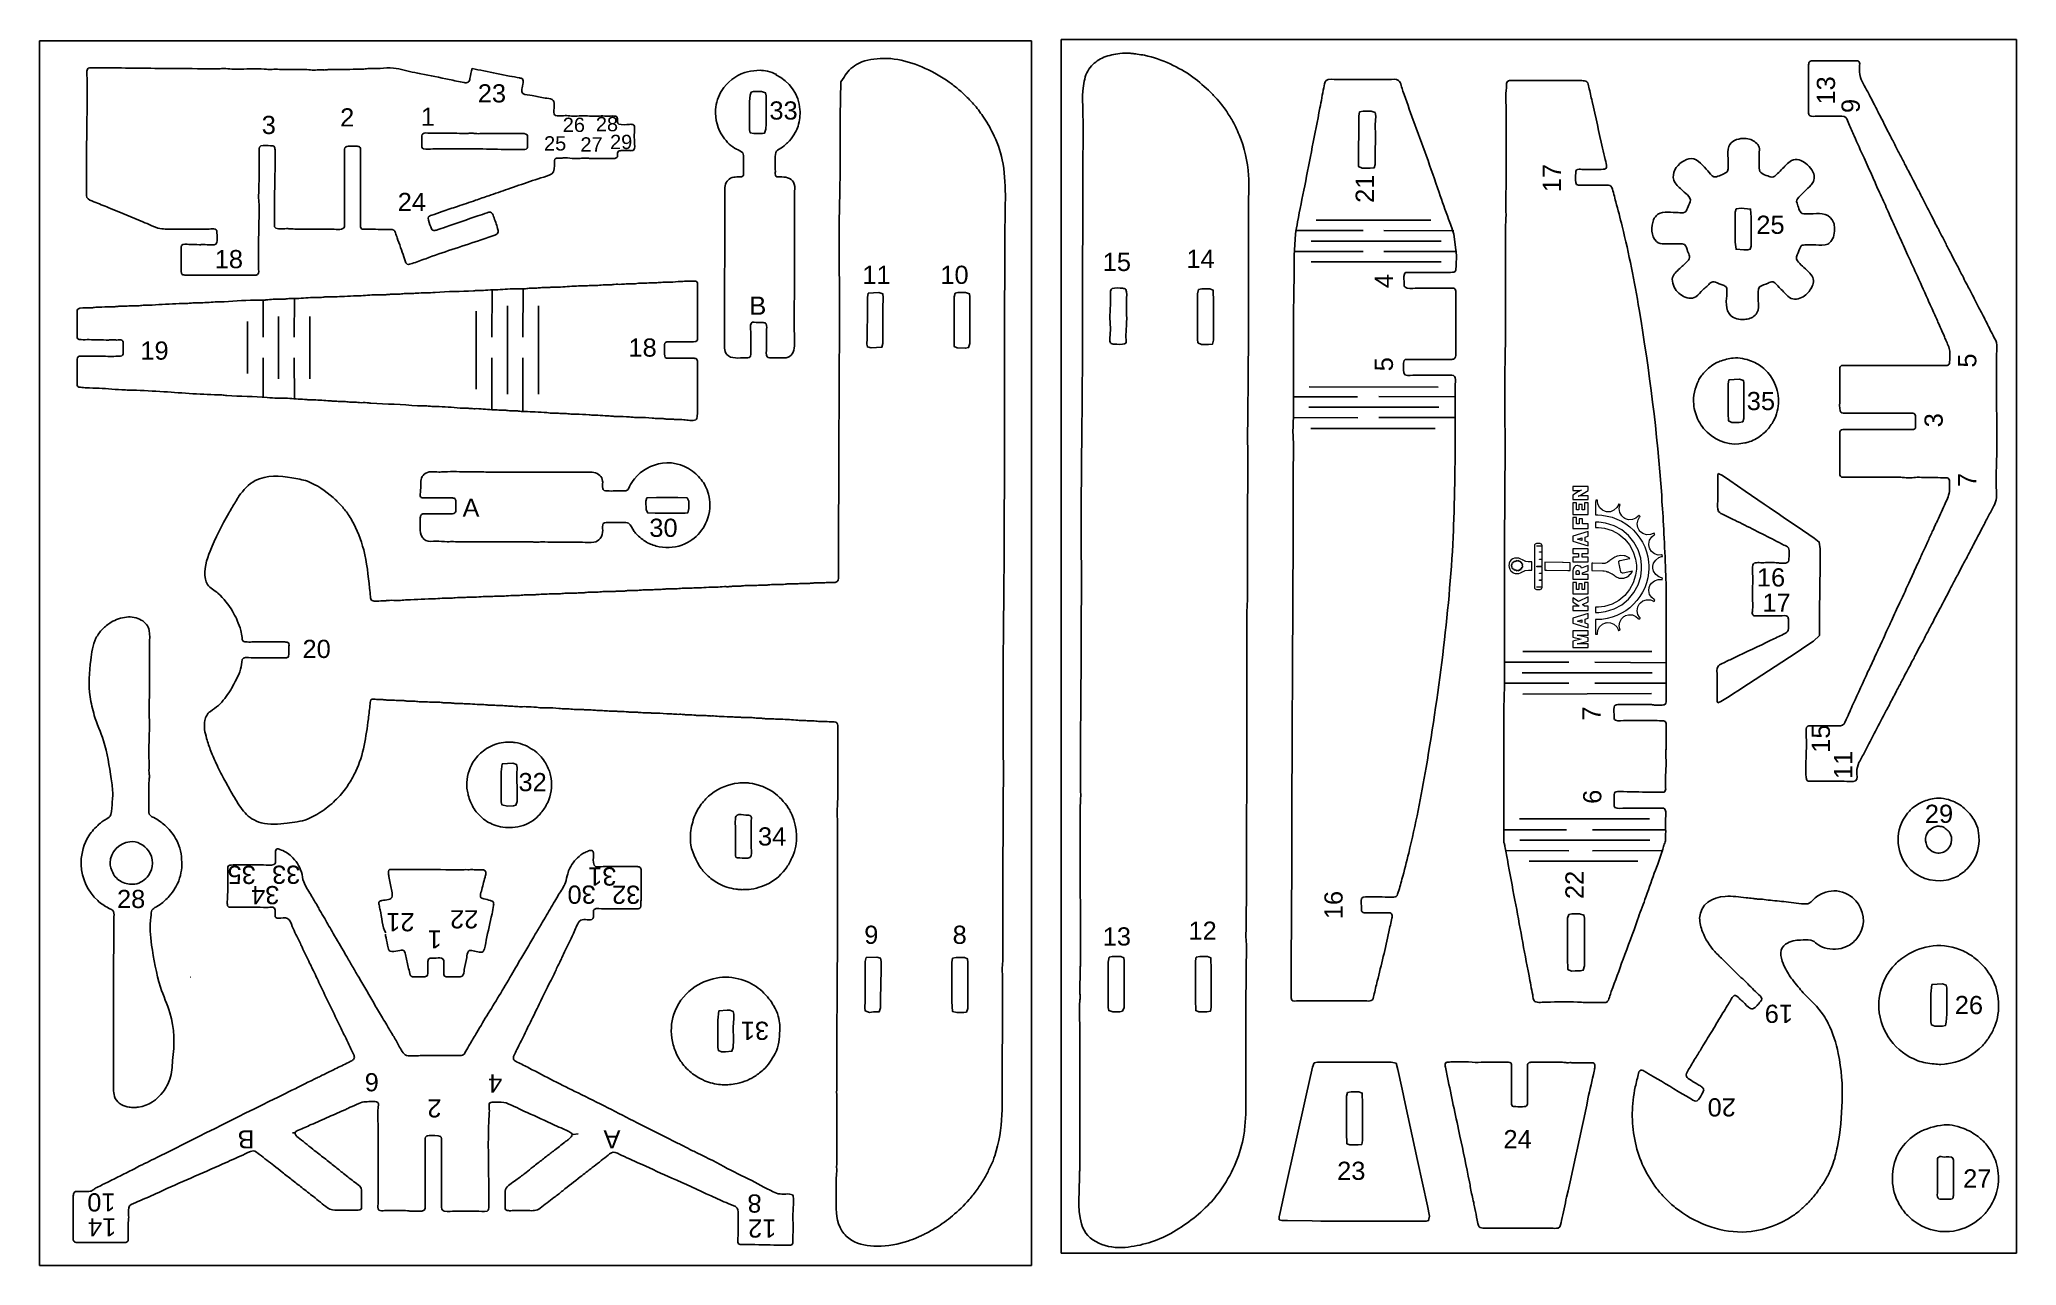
# Model space of a CAD drawing. Header units: millimetres. Extents: x -43 to 337, y -64 to 172.
import ezdxf
from ezdxf.enums import TextEntityAlignment as Align

# ---------------------------------------------------------------- set-up
doc = ezdxf.new("R2010")
doc.units = ezdxf.units.MM
doc.layers.get('0').update_dxf_attribs({"lineweight": 25, "true_color": 0xffffff})
for name, color, linetype, true_color in [('Cut', 7, 'Continuous', 0xffffff), ('Stege', 5, 'Continuous', 0x0000ff), ('Text', 1, 'Continuous', 0xff0000)]:
    doc.layers.add(name, color=color, linetype=linetype, true_color=true_color)
doc.layers.add('Gravur', color=3, linetype='Continuous', lineweight=20, true_color=0x00ff00)
doc.styles.add('textstyle15', font='')
doc.styles.add('textstyle16', font='')
doc.styles.add('textstyle17', font='')
doc.styles.add('textstyle18', font='')
doc.styles.add('textstyle19', font='')
doc.styles.add('textstyle20', font='')
doc.styles.add('textstyle21', font='')
doc.styles.add('textstyle22', font='')
doc.styles.add('textstyle23', font='')
doc.styles.add('textstyle24', font='')
doc.styles.add('textstyle25', font='')
doc.styles.add('textstyle26', font='')
doc.styles.add('textstyle27', font='')
doc.styles.add('textstyle28', font='')
doc.styles.add('textstyle29', font='')
doc.styles.add('textstyle30', font='')
doc.styles.add('textstyle31', font='')
doc.styles.add('textstyle32', font='')
doc.styles.add('textstyle33', font='')
doc.styles.add('textstyle34', font='')
doc.styles.add('textstyle35', font='')
doc.styles.add('textstyle36', font='')
doc.styles.add('textstyle37', font='')
doc.styles.add('textstyle38', font='')
doc.styles.add('textstyle39', font='')
doc.styles.add('textstyle40', font='')
doc.styles.add('textstyle41', font='')
doc.styles.add('textstyle42', font='')
doc.styles.add('textstyle43', font='')
doc.styles.add('textstyle44', font='')
doc.styles.add('textstyle45', font='')
doc.styles.add('textstyle46', font='')
doc.styles.add('textstyle47', font='')
doc.styles.add('textstyle48', font='')
doc.styles.add('textstyle49', font='')
doc.styles.add('textstyle50', font='')
doc.styles.add('textstyle51', font='')
doc.styles.add('textstyle52', font='')
doc.styles.add('textstyle53', font='')
doc.styles.add('textstyle54', font='')
doc.styles.add('textstyle55', font='')
doc.styles.add('textstyle56', font='')
doc.styles.add('textstyle57', font='')
doc.styles.add('textstyle58', font='')
doc.styles.add('textstyle59', font='')
doc.styles.add('textstyle60', font='')
doc.styles.add('textstyle61', font='')
doc.styles.add('textstyle62', font='')
doc.styles.add('textstyle63', font='')
doc.styles.add('textstyle64', font='')
doc.styles.add('textstyle65', font='')
doc.styles.add('textstyle66', font='')
doc.styles.add('textstyle67', font='')
doc.styles.add('textstyle68', font='')
doc.styles.add('textstyle69', font='')
doc.styles.add('textstyle70', font='')
doc.styles.add('textstyle71', font='')
doc.styles.add('textstyle72', font='')
doc.styles.add('textstyle73', font='')
doc.styles.add('textstyle74', font='')
doc.styles.add('textstyle75', font='')
doc.styles.add('textstyle76', font='')
doc.styles.add('textstyle77', font='')
doc.styles.add('textstyle78', font='')
doc.styles.add('textstyle79', font='')
doc.styles.add('textstyle80', font='')
doc.styles.add('textstyle81', font='')
doc.styles.add('textstyle82', font='')
doc.styles.add('textstyle83', font='')
doc.styles.add('textstyle84', font='')
doc.styles.add('textstyle85', font='')
doc.styles.add('textstyle86', font='')
doc.styles.add('textstyle87', font='')
doc.styles.add('textstyle88', font='')
doc.styles.get('textstyle15').set_extended_font_data('Arial')
doc.styles.get('textstyle16').set_extended_font_data('Arial')
doc.styles.get('textstyle17').set_extended_font_data('Arial')
doc.styles.get('textstyle18').set_extended_font_data('Arial')
doc.styles.get('textstyle19').set_extended_font_data('Arial')
doc.styles.get('textstyle20').set_extended_font_data('Arial')
doc.styles.get('textstyle21').set_extended_font_data('Arial')
doc.styles.get('textstyle22').set_extended_font_data('Arial')
doc.styles.get('textstyle23').set_extended_font_data('Arial')
doc.styles.get('textstyle24').set_extended_font_data('Arial')
doc.styles.get('textstyle25').set_extended_font_data('Arial')
doc.styles.get('textstyle26').set_extended_font_data('Arial')
doc.styles.get('textstyle27').set_extended_font_data('Arial')
doc.styles.get('textstyle28').set_extended_font_data('Arial')
doc.styles.get('textstyle29').set_extended_font_data('Arial')
doc.styles.get('textstyle30').set_extended_font_data('Arial')
doc.styles.get('textstyle31').set_extended_font_data('Arial')
doc.styles.get('textstyle32').set_extended_font_data('Arial')
doc.styles.get('textstyle33').set_extended_font_data('Arial')
doc.styles.get('textstyle34').set_extended_font_data('Arial')
doc.styles.get('textstyle35').set_extended_font_data('Arial')
doc.styles.get('textstyle36').set_extended_font_data('Arial')
doc.styles.get('textstyle37').set_extended_font_data('Arial')
doc.styles.get('textstyle38').set_extended_font_data('Arial')
doc.styles.get('textstyle39').set_extended_font_data('Arial')
doc.styles.get('textstyle40').set_extended_font_data('Arial')
doc.styles.get('textstyle41').set_extended_font_data('Arial')
doc.styles.get('textstyle42').set_extended_font_data('Arial')
doc.styles.get('textstyle43').set_extended_font_data('Arial')
doc.styles.get('textstyle44').set_extended_font_data('Arial')
doc.styles.get('textstyle45').set_extended_font_data('Arial')
doc.styles.get('textstyle46').set_extended_font_data('Arial')
doc.styles.get('textstyle47').set_extended_font_data('Arial')
doc.styles.get('textstyle48').set_extended_font_data('Arial')
doc.styles.get('textstyle49').set_extended_font_data('Arial')
doc.styles.get('textstyle50').set_extended_font_data('Arial')
doc.styles.get('textstyle51').set_extended_font_data('Arial')
doc.styles.get('textstyle52').set_extended_font_data('Arial')
doc.styles.get('textstyle53').set_extended_font_data('Arial')
doc.styles.get('textstyle54').set_extended_font_data('Arial')
doc.styles.get('textstyle55').set_extended_font_data('Arial')
doc.styles.get('textstyle56').set_extended_font_data('Arial')
doc.styles.get('textstyle57').set_extended_font_data('Arial')
doc.styles.get('textstyle58').set_extended_font_data('Arial')
doc.styles.get('textstyle59').set_extended_font_data('Arial')
doc.styles.get('textstyle60').set_extended_font_data('Arial')
doc.styles.get('textstyle61').set_extended_font_data('Arial')
doc.styles.get('textstyle62').set_extended_font_data('Arial')
doc.styles.get('textstyle63').set_extended_font_data('Arial')
doc.styles.get('textstyle64').set_extended_font_data('Arial')
doc.styles.get('textstyle65').set_extended_font_data('Arial')
doc.styles.get('textstyle66').set_extended_font_data('Arial')
doc.styles.get('textstyle67').set_extended_font_data('Arial')
doc.styles.get('textstyle68').set_extended_font_data('Arial')
doc.styles.get('textstyle69').set_extended_font_data('Arial')
doc.styles.get('textstyle70').set_extended_font_data('Arial')
doc.styles.get('textstyle71').set_extended_font_data('Arial')
doc.styles.get('textstyle72').set_extended_font_data('Arial')
doc.styles.get('textstyle73').set_extended_font_data('Arial')
doc.styles.get('textstyle74').set_extended_font_data('Arial')
doc.styles.get('textstyle75').set_extended_font_data('Arial')
doc.styles.get('textstyle76').set_extended_font_data('Arial')
doc.styles.get('textstyle77').set_extended_font_data('Arial')
doc.styles.get('textstyle78').set_extended_font_data('Arial')
doc.styles.get('textstyle79').set_extended_font_data('Arial')
doc.styles.get('textstyle80').set_extended_font_data('Arial')
doc.styles.get('textstyle81').set_extended_font_data('Arial')
doc.styles.get('textstyle82').set_extended_font_data('Arial')
doc.styles.get('textstyle83').set_extended_font_data('Arial')
doc.styles.get('textstyle84').set_extended_font_data('Arial')
doc.styles.get('textstyle85').set_extended_font_data('Arial')
doc.styles.get('textstyle86').set_extended_font_data('Arial')
doc.styles.get('textstyle87').set_extended_font_data('Arial')
doc.styles.get('textstyle88').set_extended_font_data('Arial')

msp = doc.modelspace()

# ---------------------------------------------------------------- texts
at = {"layer": 'Text'}
for s, height, style, p in [('23', 3.5, 'textstyle50', (43.61, 161.74)), ('33', 3.5, 'textstyle56', (99.71, 158.44)), ('3', 3.5, 'textstyle47', (0.69, 155.66)), ('2', 3.5, 'textstyle45', (15.77, 157.11)), ('1', 3.5, 'textstyle46', (31.3, 157.24)), ('26', 2.75, 'textstyle52', (59.37, 155.68)), ('28', 2.75, 'textstyle54', (65.74, 155.82)), ('25', 2.75, 'textstyle51', (55.77, 152.11)), ('27', 2.75, 'textstyle53', (62.77, 151.91)), ('29', 2.75, 'textstyle55', (68.47, 152.39)), ('24', 3.5, 'textstyle49', (28.21, 140.84)), ('25', 3.5, 'textstyle41', (289.55, 136.45)), ('18', 3.5, 'textstyle48', (-6.99, 129.84)), ('15', 3.5, 'textstyle15', (163.82, 129.3)), ('14', 3.5, 'textstyle16', (179.92, 129.9)), ('11', 3.5, 'textstyle58', (117.59, 126.82)), ('10', 3.5, 'textstyle59', (132.59, 126.82)), ('B', 3.5, 'textstyle62', (94.76, 120.88)), ('18', 3.5, 'textstyle57', (72.59, 112.82)), ('19', 3.5, 'textstyle63', (-21.29, 112.24)), ('35', 3.5, 'textstyle19', (287.71, 102.53)), ('A', 3.5, 'textstyle61', (39.59, 82)), ('30', 3.5, 'textstyle60', (76.61, 78.14)), ('16', 3.5, 'textstyle24', (289.66, 68.59)), ('17', 3.5, 'textstyle23', (290.72, 63.73)), ('20', 3.5, 'textstyle80', (9.9, 54.83)), ('32', 3.5, 'textstyle79', (51.44, 29.2)), ('29', 3.5, 'textstyle37', (321.97, 23.1)), ('34', 3.5, 'textstyle68', (97.51, 18.74)), ('28', 3.5, 'textstyle64', (-25.79, 6.71)), ('9', 3.5, 'textstyle81', (116.59, -0.18)), ('8', 3.5, 'textstyle82', (133.59, -0.18)), ('13', 3.5, 'textstyle29', (163.82, -0.5)), ('12', 3.5, 'textstyle30', (180.32, 0.6)), ('26', 3.5, 'textstyle36', (327.72, -13.7)), ('24', 3.5, 'textstyle32', (240.91, -39.51)), ('23', 3.5, 'textstyle31', (208.92, -45.6)), ('27', 3.5, 'textstyle35', (329.34, -47.07))]:
    msp.add_text(s, height=height, dxfattribs=dict(at, style=style)).set_placement(p, align=Align.MIDDLE_CENTER)
for s, rotation, style, p in [('13', 90, 'textstyle42', (300.22, 162.3)), ('9', 90, 'textstyle43', (304.97, 159.31)), ('21', 90, 'textstyle44', (211.51, 143.38)), ('17', 90, 'textstyle40', (247.51, 145.43)), ('4', 90, 'textstyle17', (215.18, 125.61)), ('5', 90, 'textstyle18', (215.18, 109.61)), ('5', 90, 'textstyle21', (327.4, 110.32)), ('3', 90, 'textstyle20', (320.93, 98.83)), ('7', 90, 'textstyle22', (327.39, 87.34)), ('7', 90, 'textstyle26', (255.12, 42.4)), ('15', 90, 'textstyle38', (299.24, 37.56)), ('11', 90, 'textstyle39', (303.52, 32.5)), ('6', 90, 'textstyle25', (255.27, 26.37)), ('35', 180, 'textstyle83', (-4.52, 11.34)), ('33', 180, 'textstyle85', (4.04, 11.37)), ('31', 180, 'textstyle87', (64.85, 11.03)), ('22', 90, 'textstyle27', (251.85, 9.41)), ('34', 180, 'textstyle84', (0.01, 7.45)), ('30', 180, 'textstyle86', (60.87, 7.54)), ('32', 180, 'textstyle88', (69.43, 7.52)), ('16', 90, 'textstyle28', (205.5, 5.54)), ('21', 180, 'textstyle65', (26.01, 2.24)), ('22', 180, 'textstyle66', (38.28, 2.8)), ('1', 180, 'textstyle67', (32.61, -1.06)), ('19', 180, 'textstyle34', (291.18, -15.39)), ('31', 180, 'textstyle69', (94.21, -18.66)), ('6', 180, 'textstyle73', (20.51, -28.56)), ('4', 180, 'textstyle75', (44.26, -28.8)), ('2', 180, 'textstyle74', (32.56, -33.58)), ('20', 180, 'textstyle33', (280.18, -33.39)), ('B', 180, 'textstyle76', (-3.69, -39.56)), ('A', 180, 'textstyle72', (66.71, -39.56)), ('10', 180, 'textstyle77', (-31.51, -51.67)), ('8', 180, 'textstyle71', (94.13, -51.9)), ('14', 180, 'textstyle78', (-31.35, -56.47)), ('12', 180, 'textstyle70', (95.62, -56.7))]:
    msp.add_text(s, height=3.5, rotation=rotation, dxfattribs=dict(at, style=style)).set_placement(p, align=Align.MIDDLE_CENTER)

# ---------------------------------------------------------------- linework, layer by layer
for p, q in [((-43.41, 171.82), (147.41, 171.82)), ((-43.41, -63.82), (-43.41, 171.82)), ((147.41, 171.82), (147.41, -63.82)), ((-0.41, 121.93), (-0.41, 114.82)), ((5.59, 114.82), (5.61, 122.39)), ((43.59, 114.82), (43.63, 123.92)), ((49.59, 114.82), (49.65, 124.28)), ((2.59, 118.82), (2.59, 106.82)), ((8.59, 118.82), (8.59, 106.82)), ((40.59, 119.82), (40.59, 104.82)), ((46.59, 103.82), (46.59, 120.82)), ((52.59, 120.82), (52.59, 103.82)), ((-3.41, 117.82), (-3.41, 107.82)), ((-0.41, 110.82), (-0.39, 103.13)), ((5.59, 110.82), (5.62, 102.97)), ((43.59, 110.82), (43.59, 100.82)), ((49.59, 110.82), (49.59, 100.53)), ((147.41, -63.82), (-43.41, -63.82))]:
    msp.add_line(p, q)
at = {"layer": 'Cut'}
for p, q in [((153.09, 172.1), (336.87, 172.1)), ((153.09, -61.44), (153.09, 172.1)), ((336.87, 172.1), (336.87, -61.44)), ((110.71, 163.94), (110.57, 157.36)), ((111.34, 164.84), (110.71, 163.94)), ((202.19, 137.32), (224.19, 137.32)), ((197.91, 130.61), (198.18, 134.61)), ((211.19, 135.32), (198.19, 135.32)), ((201.19, 133.32), (226.19, 133.32)), ((215.19, 135.32), (228.66, 135.31)), ((228.66, 134.61), (229.18, 130.61)), ((197.91, 131.32), (211.19, 131.32)), ((201.19, 129.32), (226.19, 129.32)), ((215.19, 131.32), (229.19, 131.32)), ((210.14, 103.32), (197.73, 103.36)), ((200.82, 105.28), (225.62, 105.2)), ((214.19, 103.37), (228.9, 103.36)), ((197.75, 99.36), (210.19, 99.3)), ((200.73, 101.36), (225.73, 101.36)), ((214.24, 99.35), (228.9, 99.36)), ((201.16, 97.22), (225.08, 97.26)), ((241.93, 54.33), (266.71, 54.33)), ((250.79, 52.25), (238.38, 52.25)), ((241.79, 50.25), (266.79, 50.25)), ((255.79, 52.25), (269.47, 52.13)), ((238.34, 48.26), (250.79, 48.25)), ((241.94, 46.1), (266.66, 46.24)), ((255.79, 48.25), (269.49, 48.25)), ((250.33, 20), (238.25, 20)), ((241.28, 22.1), (266.3, 22.13)), ((255.33, 20), (269.5, 20)), ((238.58, 16.01), (250.77, 16)), ((241.33, 18), (266.33, 18)), ((255.33, 16), (268.88, 16.01)), ((243.16, 13.98), (264.02, 13.97)), ((336.87, -61.44), (153.09, -61.44))]:
    msp.add_line(p, q, dxfattribs=at)
for points in [[(299.11, 167.99), (304.38, 167.99)], [(-34.27, 160.83), (-34.27, 164.73)], [(206.13, 164.4), (211.72, 164.4), (216.25, 164.4)], [(240.18, 164.19), (242.29, 164.19), (250.72, 164.19)], [(296.9, 159.55), (296.9, 165.67)], [(238.71, 145), (238.71, 158.29)], [(302.38, 157.34), (298.48, 157.34)], [(31.61, 154.08), (34.99, 154.08)], [(-1.17, 150.29), (-1.17, 145.96)], [(15.27, 148.6), (15.27, 139.11)], [(287.41, 150.49), (287.41, 148.06)], [(-34.38, 142.91), (-34.38, 147.12)], [(18.33, 136.79), (18.33, 139.43), (18.33, 147.86)], [(255.68, 147.11), (253.25, 147.11)], [(88.43, 135.63), (88.43, 141.12)], [(101.82, 139.11), (101.82, 127.73)], [(189.16, 140.37), (189.16, 125.82)], [(-10.76, 135.63), (-12.98, 135.63)], [(238.6, 129.3), (238.6, 136.36)], [(-16.14, 128.15), (-16.14, 131.1)], [(-1.28, 131.63), (-1.28, 128.15)], [(-2.96, 126.78), (-6.86, 126.78), (-13.51, 126.78)], [(227.01, 127.29), (221.42, 127.29)], [(83.16, 122.88), (83.16, 116.66), (83.16, 114.97)], [(221.21, 124.24), (226.58, 124.24)], [(88.33, 114.02), (88.33, 119.72)], [(229.01, 120.86), (229.01, 114.33)], [(93.39, 115.92), (93.39, 112.44)], [(96.44, 112.65), (96.44, 116.03)], [(81.58, 113.92), (78.31, 113.92)], [(333.05, 111.59), (333.05, 107.16), (333.08, 93.61)], [(83.16, 108.01), (83.16, 101.58)], [(220.79, 107.48), (226.69, 107.48)], [(302.91, 102.73), (302.91, 107.16)], [(310.18, 109.37), (316.71, 109.37), (322.41, 109.37)], [(314.82, 100.2), (306.07, 100.2)], [(302.91, 89.13), (302.91, 91.98), (302.91, 95.56)], [(306.49, 97.04), (314.19, 97.04)], [(54.91, 88.83), (60.39, 88.83)], [(279.5, 88.61), (280.35, 88.22), (281.72, 87.26), (284.67, 85.2), (288.36, 82.7), (289.31, 82.03), (291.31, 80.67), (292.26, 80.02), (294.68, 78.37), (297.95, 76.13), (298.94, 75.38), (299.11, 74.06), (299.11, 70.9), (299, 61.94), (299, 58.88), (298.97, 57.4), (297.85, 56.29), (296.37, 55.33), (294.68, 54.23), (291.73, 52.3), (285.3, 48.09), (283.3, 46.79), (282.45, 46.25), (281.61, 45.7), (280.03, 44.68), (279.4, 44.44)], [(307.12, 87.87), (304.06, 87.87)], [(34.99, 83.87), (31.19, 83.87)], [(279.4, 83.23), (279.4, 86.5)], [(31.51, 80.82), (35.3, 80.82)], [(68.93, 79.13), (67.03, 79.13)], [(110.25, 69.23), (110.25, 73.34)], [(238.39, 55.72), (238.39, 72.27)], [(291.52, 61.2), (287.94, 61.2)], [(269.49, 57.09), (269.49, 52.98)], [(-22.25, 55.83), (-22.25, 51.2)], [(188.84, 56.77), (188.84, 38.53)], [(-2.23, 53.1), (2.52, 53.1)], [(238.39, 51.29), (238.38, 49.5), (238.37, 47.7), (238.28, 43.38), (238.28, 24.83), (238.28, 22.72), (238.28, 21.67), (238.28, 20.61), (238.28, 19.77), (238.28, 18.61), (238.28, 17.56)], [(279.29, 46.33), (279.29, 49.5)], [(264.96, 44.12), (261.37, 44.12)], [(261.79, 41.06), (266.85, 41.06)], [(298.27, 40.01), (302.17, 40.01)], [(-22.36, 27.48), (-22.36, 24.42)], [(261.58, 24.2), (266.64, 24.2)], [(90.44, 16.2), (90.44, 20.31)], [(93.49, 21.26), (93.49, 16.51)], [(-4.97, 13.25), (-0.33, 13.25)], [(70.2, 4.81), (65.14, 4.81)], [(-29.11, 0.38), (-29.11, 3.02)], [(197.38, -10.27), (197.38, -4.58)], [(-29.21, -28.71), (-29.21, -24.7), (-29.21, -9.42)], [(-14.45, -8.37), (-14.35, -8.37)], [(211.61, -12.91), (209.3, -12.91)], [(156.69, -33.47), (156.69, -18.71)], [(188.63, -16.28), (188.63, -27.98)], [(201.76, -24.83), (202.44, -24.72), (204.97, -24.72), (206.03, -24.72), (208.66, -24.72), (213.93, -24.72), (216.57, -24.72), (217.55, -24.89), (217.89, -26.09), (218.72, -29.88), (219.29, -32.62), (221.67, -43.59), (223.57, -52.34), (223.94, -54.34), (223.79, -55.18), (223.32, -55.29), (222.26, -55.29), (218.15, -55.29), (207.29, -55.29), (206.45, -55.29), (205.71, -55.29), (204.34, -55.29), (203.71, -55.29), (203.08, -55.27), (201.39, -55.21), (196.65, -55.18), (195.59, -55.18), (195.07, -55.01), (195.04, -54.44), (195.23, -53.6), (196.2, -49.17), (200.16, -31.36), (201.43, -25.63)], [(242.82, -31.25), (242.82, -26.4)], [(239.76, -26.83), (239.76, -31.46)], [(109.94, -43.25), (109.94, -34.81), (109.94, -32.18)], [(21.7, -52.01), (21.7, -48.53), (21.7, -36.51)], [(5.26, -38.3), (5.58, -38.3)], [(30.77, -40.1), (30.77, -42.2), (30.77, -49.79)], [(59.23, -38.62), (60.18, -38.51)], [(33.93, -52.22), (33.93, -50.11), (33.93, -42.31)], [(321.67, -49.49), (321.67, -45.59)], [(324.73, -44.85), (324.73, -48.75)], [(-36.91, -56.96), (-36.91, -51.9)], [(25.82, -53.27), (22.97, -53.27)], [(50.59, -53.27), (47.74, -53.27)], [(90.96, -58.12), (90.96, -54.33)], [(247.46, -56.66), (245.14, -56.66), (237.23, -56.66)], [(-28.58, -59.39), (-34.48, -59.39)]]:
    msp.add_lwpolyline(points, dxfattribs=at)
for points in [[(93.45, 161.99), (93.91, 162.09), (95.5, 162.09), (96.23, 161.85), (96.34, 161.25), (96.34, 160.3), (96.34, 155.87), (96.33, 154.82), (96.07, 154.08), (95.6, 153.98), (94.02, 153.98), (93.28, 154.15), (93.18, 154.71), (93.18, 155.66), (93.18, 160.2), (93.28, 161.36)], [(210.52, 158.18), (211.19, 158.29), (212.77, 158.29), (213.51, 158.04), (213.62, 157.34), (213.52, 155.65), (213.59, 153.65), (213.51, 149.85), (213.51, 148.06), (213.34, 147.43), (212.56, 147.32), (210.98, 147.33), (210.31, 147.66), (210.28, 148.38), (210.3, 150.06), (210.35, 155.23), (210.35, 157.34)], [(282.94, 139.52), (283.93, 139.63), (285.72, 139.46), (285.83, 137.94), (285.83, 133.94), (285.83, 132.35), (285.66, 131.73), (285.2, 131.62), (284.46, 131.62), (282.94, 131.73), (282.77, 133.09), (282.77, 137.2), (282.77, 138.89)], [(116.01, 123.3), (118.05, 123.41), (118.79, 123.16), (118.9, 122.46), (118.82, 120.35), (118.81, 115.61), (118.79, 113.6), (118.62, 112.87), (116.58, 112.76), (115.84, 112.93), (115.74, 113.5), (115.79, 114.55), (115.84, 120.35), (115.84, 122.46)], [(132.74, 123.3), (133.23, 123.4), (134.71, 123.41), (135.45, 123.16), (135.55, 122.56), (135.55, 121.09), (135.55, 115.82), (135.55, 113.6), (135.31, 112.81), (134.71, 112.69), (133.13, 112.76), (132.56, 113), (132.5, 115.18), (132.5, 120.35), (132.5, 122.56)], [(179.53, 124.02), (180.2, 124.13), (181.68, 124.13), (182.35, 123.89), (182.41, 121.6), (182.41, 116.23), (182.41, 114.22), (182.24, 113.49), (181.46, 113.38), (180.73, 113.38), (180.09, 113.39), (179.42, 113.73), (179.36, 114.43), (179.36, 115.8), (179.36, 120.97), (179.36, 123.18)], [(281.57, 106.63), (283.61, 106.74), (284.35, 106.49), (284.46, 106), (284.46, 104.95), (284.46, 100.83), (284.46, 99.15), (284.21, 98.53), (283.51, 98.41), (282.77, 98.41), (282.14, 98.41), (281.46, 98.74), (281.4, 100.1), (281.4, 103.58), (281.4, 105.79)], [(73.42, 83.87), (75.26, 83.98), (79.37, 83.98), (81.14, 83.92), (81.47, 83.24), (81.48, 81.87), (81.31, 81.03), (80.74, 80.92), (79.37, 80.92), (78.63, 80.92), (77.47, 80.92), (75.89, 80.92), (75.04, 80.92), (73.58, 81), (73.26, 81.56), (73.25, 83.24)], [(45.59, 32.74), (47.64, 32.85), (48.37, 32.61), (48.48, 32.01), (48.39, 30.74), (48.48, 26.95), (48.48, 25.47), (48.24, 24.74), (47.74, 24.63), (46.58, 24.57), (45.53, 24.8), (45.42, 25.37), (45.42, 26.42), (45.42, 31.17)], [(250.76, 3.74), (251.36, 3.85), (252.83, 3.85), (253.67, 3.61), (253.78, 3.01), (253.78, 1.43), (253.78, -4.06), (253.78, -6.16), (253.54, -7), (253.04, -7.11), (251.99, -7.13), (251.25, -7.21), (250.58, -6.88), (250.51, -4.69), (250.51, 0.58), (250.51, 3.01)], [(115.59, -4.57), (117.63, -4.46), (118.37, -4.71), (118.48, -5.31), (118.48, -6.89), (118.37, -12.58), (118.37, -14.27), (118.13, -14.99), (117, -15.04), (116.26, -15.11), (115.42, -14.85), (115.32, -14.27), (115.42, -12.9), (115.42, -6.89), (115.42, -5.31)], [(132.24, -4.68), (132.92, -4.57), (133.55, -4.57), (134.5, -4.57), (135.07, -4.81), (135.13, -5.52), (135.13, -7.1), (135.13, -12.79), (135.13, -14.37), (134.89, -15.05), (134.39, -15.11), (133.02, -15.11), (132.18, -14.94), (132.08, -13), (132.08, -7.84), (132.08, -5.52)], [(162.34, -4.48), (162.91, -4.37), (163.65, -4.37), (164.6, -4.37), (165.17, -4.62), (165.23, -5.22), (165.23, -7.64), (165.23, -9.64), (165.23, -10.49), (165.23, -12.59), (165.23, -13.33), (165.23, -14.18), (164.9, -14.91), (164.39, -15.02), (163.65, -15.02), (163.02, -15.02), (162.28, -14.77), (162.17, -14.18), (162.17, -13.54), (162.17, -12.28), (162.17, -11.33), (162.17, -10.06), (162.17, -9.12), (162.17, -8.17), (162.17, -6.69), (162.17, -5.43)], [(179.1, -4.48), (179.78, -4.37), (181.25, -4.37), (181.93, -4.62), (181.99, -6.9), (181.99, -12.28), (181.99, -14.18), (181.82, -14.91), (181.15, -15.02), (179.57, -15.02), (179, -14.77), (178.94, -12.7), (178.94, -7.32), (178.94, -5.22)], [(320.57, -9.75), (322.62, -9.64), (323.35, -9.89), (323.46, -10.38), (323.46, -11.43), (323.46, -15.44), (323.36, -17.02), (323.19, -17.65), (322.62, -17.76), (321.14, -17.76), (320.51, -17.52), (320.41, -16.92), (320.41, -15.97), (320.41, -11.54)], [(87.23, -14.8), (88.85, -14.69), (89.38, -14.69), (90.01, -14.93), (90.12, -15.43), (90.12, -16.27), (90.02, -17.96), (90.11, -20.38), (90.01, -21.86), (89.77, -22.59), (88.54, -22.7), (87.8, -22.7), (87.17, -22.46), (87.06, -21.86), (87.06, -20.91), (87.06, -16.59)], [(208.2, -30.52), (208.87, -30.41), (210.35, -30.41), (211.02, -30.65), (211.09, -32.73), (211.09, -37.89), (211.09, -39.79), (210.92, -40.53), (210.24, -40.63), (208.66, -40.63), (208.09, -40.39), (208.03, -38.32), (208.03, -33.36), (208.03, -31.25)]]:
    msp.add_lwpolyline(points, close=True, dxfattribs=at)
for points in [[(113.73, 167.29), (115.09, 168.13), (116.72, 168.33), (118.27, 168.44)], [(118.27, 168.44), (121.91, 168.68), (125.62, 167.34), (128.81, 165.62)], [(158.94, 167.02), (159.6, 167.71), (160.43, 168.31), (161.33, 168.68)], [(161.33, 168.68), (162.31, 169.08), (163.34, 169.27), (164.39, 169.42)], [(164.39, 169.42), (165.02, 169.5), (165.75, 169.5), (166.39, 169.45)], [(166.39, 169.45), (166.65, 169.43), (166.88, 169.39), (167.13, 169.36)], [(167.13, 169.36), (167.34, 169.34), (167.55, 169.31), (167.76, 169.28)], [(167.76, 169.28), (168.2, 169.22), (168.69, 169.15), (169.13, 169.06)], [(169.13, 169.06), (170.85, 168.72), (172.5, 168.11), (174.09, 167.39)], [(174.09, 167.39), (175.6, 166.69), (177.07, 165.87), (178.41, 164.88)], [(296.9, 167.25), (296.91, 167.48), (296.92, 167.73), (297.14, 167.88)], [(297.14, 167.88), (297.32, 168), (297.52, 167.98), (297.74, 167.99)], [(297.74, 167.99), (298.18, 167.99), (298.67, 167.99), (299.11, 167.99)], [(304.38, 167.99), (304.91, 167.99), (305.44, 167.99), (305.96, 167.99)], [(305.96, 167.99), (306.17, 167.98), (306.45, 168), (306.59, 167.82)], [(306.59, 167.82), (306.77, 167.6), (306.7, 167.2), (306.7, 166.93)], [(-34.27, 164.73), (-34.27, 165.2), (-34.42, 165.95), (-34.21, 166.38)], [(-34.21, 166.38), (-34.05, 166.71), (-33.52, 166.63), (-33.22, 166.63)], [(-33.22, 166.63), (-32.16, 166.63), (-31.11, 166.63), (-30.06, 166.63)], [(-30.06, 166.63), (-25.77, 166.63), (-21.48, 166.52), (-17.19, 166.52)], [(-17.19, 166.52), (-14.42, 166.52), (-11.63, 166.45), (-8.87, 166.45)], [(-8.87, 166.45), (-8.55, 166.45), (-8.24, 166.53), (-7.92, 166.52)], [(-7.92, 166.52), (-7.41, 166.5), (-6.97, 166.42), (-6.44, 166.42)], [(-6.44, 166.42), (-5.82, 166.42), (-5.26, 166.42), (-4.65, 166.42)], [(-4.65, 166.42), (-3.19, 166.42), (-1.68, 166.48), (-0.22, 166.41)], [(-0.22, 166.41), (0.1, 166.4), (0.4, 166.33), (0.73, 166.31)], [(0.73, 166.31), (1.16, 166.3), (1.56, 166.41), (1.99, 166.4)], [(1.99, 166.4), (2.5, 166.39), (2.96, 166.31), (3.47, 166.31)], [(3.47, 166.31), (3.93, 166.31), (4.29, 166.31), (4.73, 166.31)], [(4.73, 166.31), (5.79, 166.31), (6.94, 166.33), (8, 166.31)], [(8, 166.31), (8.56, 166.3), (8.86, 166.21), (9.37, 166.21)], [(9.37, 166.21), (9.85, 166.2), (10.16, 166.27), (10.64, 166.28)], [(10.64, 166.28), (10.89, 166.29), (11.12, 166.23), (11.37, 166.23)], [(11.37, 166.23), (11.62, 166.24), (11.86, 166.3), (12.11, 166.31)], [(12.11, 166.31), (13.31, 166.36), (14.51, 166.28), (15.7, 166.33)], [(15.7, 166.33), (16.49, 166.36), (17.29, 166.42), (18.12, 166.42)], [(18.12, 166.42), (18.42, 166.42), (18.67, 166.41), (18.96, 166.42)], [(18.96, 166.42), (19.32, 166.43), (19.65, 166.5), (20.02, 166.52)], [(20.02, 166.52), (20.72, 166.55), (21.43, 166.48), (22.13, 166.53)], [(22.13, 166.53), (22.96, 166.59), (23.81, 166.71), (24.66, 166.6)], [(24.66, 166.6), (26.04, 166.42), (27.4, 166), (28.77, 165.73)], [(28.77, 165.73), (29.15, 165.65), (29.54, 165.59), (29.93, 165.51)], [(29.93, 165.51), (31.75, 165.14), (33.57, 164.78), (35.41, 164.41)], [(35.41, 164.41), (36.32, 164.23), (37.34, 163.94), (38.25, 163.81)], [(38.25, 163.81), (38.52, 163.77), (38.82, 163.73), (39.05, 163.89)], [(39.05, 163.89), (39.29, 164.05), (39.33, 164.35), (39.39, 164.62)], [(39.39, 164.62), (39.53, 165.26), (39.61, 165.92), (39.84, 166.52)], [(39.84, 166.52), (40.53, 166.35), (41.31, 166.23), (42.05, 166.08)], [(42.05, 166.08), (43.69, 165.73), (45.35, 165.36), (47, 165.07)], [(47, 165.07), (47.62, 164.96), (48.3, 164.84), (48.9, 164.71)], [(48.9, 164.71), (49.13, 164.66), (49.31, 164.66), (49.47, 164.52)], [(49.61, 163.78), (49.56, 163.42), (49.4, 162.87), (49.36, 162.52)], [(49.47, 164.52), (49.69, 164.33), (49.64, 164.02), (49.61, 163.78)], [(87.84, 162.3), (88.87, 163.86), (90.43, 165.14), (92.23, 165.73)], [(92.23, 165.73), (92.95, 165.97), (93.81, 166.1), (94.55, 166.15)], [(95.2, 166.17), (95.87, 166.19), (97.27, 165.91), (98.35, 165.38)], [(98.24, 165.33), (100.79, 164.09), (102.74, 161.5), (102.87, 158.62)], [(111.34, 164.84), (111.59, 165.38), (111.95, 165.8), (112.36, 166.21)], [(112.36, 166.21), (112.78, 166.63), (113.23, 166.98), (113.73, 167.29)], [(128.81, 165.62), (129.68, 165.14), (130.54, 164.64), (131.34, 164.08)], [(131.34, 164.08), (131.63, 163.86), (131.9, 163.66), (132.18, 163.44)], [(157.32, 156.5), (157.32, 158.96), (157.01, 161.67), (157.54, 164.09)], [(157.54, 164.09), (157.77, 165.16), (158.16, 166.22), (158.94, 167.02)], [(178.41, 164.88), (179.65, 163.96), (180.75, 162.99), (181.88, 161.93)], [(203.64, 162.82), (203.73, 163.24), (203.74, 163.93), (204.08, 164.23)], [(204.08, 164.23), (204.5, 164.61), (205.6, 164.4), (206.13, 164.4)], [(216.25, 164.4), (216.74, 164.4), (217.61, 164.56), (218, 164.23)], [(218, 164.23), (218.49, 163.82), (218.61, 162.77), (218.83, 162.19)], [(238.77, 162.82), (238.83, 163.3), (238.67, 164.02), (239.14, 164.16)], [(239.14, 164.16), (239.45, 164.25), (239.82, 164.19), (240.18, 164.19)], [(250.72, 164.19), (251.56, 164.19), (252.41, 164.22), (253.25, 164.19)], [(253.25, 164.19), (253.55, 164.17), (254.01, 164.17), (254.25, 163.98)], [(254.25, 163.98), (254.51, 163.77), (254.53, 163.23), (254.61, 162.93)], [(296.9, 165.67), (296.9, 166.16), (296.88, 166.77), (296.9, 167.25)], [(306.7, 166.93), (306.7, 166.23), (306.63, 165.5), (306.86, 164.82)], [(306.86, 164.82), (307.24, 163.77), (307.94, 162.66), (308.46, 161.66)], [(-34.38, 147.12), (-34.38, 151.68), (-34.27, 156.26), (-34.26, 159.92)], [(49.36, 162.52), (49.32, 162.22), (49.31, 161.96), (49.57, 161.74)], [(49.57, 161.74), (49.98, 161.38), (50.77, 161.42), (51.33, 161.33)], [(51.33, 161.33), (52.18, 161.18), (53.01, 160.99), (53.86, 160.84)], [(53.86, 160.84), (54.26, 160.77), (54.83, 160.77), (55.19, 160.56)], [(55.19, 160.56), (55.78, 160.23), (55.54, 158.85), (55.54, 158.3)], [(86.64, 158.61), (86.7, 159.85), (87.16, 161.29), (87.84, 162.3)], [(132.18, 163.44), (132.74, 163.01), (133.33, 162.55), (133.87, 162.07)], [(133.87, 162.07), (134.42, 161.59), (134.93, 161.04), (135.45, 160.52)], [(135.45, 160.52), (135.73, 160.24), (136.01, 159.98), (136.27, 159.68)], [(181.88, 161.93), (182.08, 161.74), (182.24, 161.55), (182.43, 161.34)], [(182.43, 161.34), (182.86, 160.88), (183.33, 160.37), (183.74, 159.87)], [(183.74, 159.87), (184.05, 159.48), (184.35, 159.11), (184.64, 158.71)], [(202.89, 158.92), (203.15, 160.22), (203.35, 161.53), (203.64, 162.82)], [(218.83, 162.19), (219.52, 160.34), (220.14, 158.46), (220.83, 156.6)], [(238.71, 158.29), (238.71, 159.78), (238.57, 161.34), (238.77, 162.82)], [(254.61, 162.93), (254.84, 162.02), (255.03, 161.1), (255.24, 160.18)], [(255.24, 160.18), (255.95, 157.2), (256.55, 154.2), (257.27, 151.22)], [(308.46, 161.66), (308.67, 161.26), (308.85, 160.9), (309.05, 160.5)], [(309.05, 160.5), (309.27, 160.05), (309.47, 159.67), (309.71, 159.24)], [(55.54, 158.3), (55.55, 157.97), (55.5, 157.6), (55.87, 157.49)], [(55.87, 157.49), (56.58, 157.28), (57.49, 157.51), (58.28, 157.44)], [(58.28, 157.44), (58.78, 157.39), (59.11, 157.35), (59.65, 157.35)], [(59.65, 157.35), (60.19, 157.35), (60.58, 157.47), (61.13, 157.44)], [(61.13, 157.44), (61.7, 157.42), (62.26, 157.36), (62.82, 157.35)], [(62.82, 157.35), (63.13, 157.35), (63.67, 157.34), (63.98, 157.35)], [(63.98, 157.35), (64.19, 157.36), (64.38, 157.4), (64.61, 157.4)], [(64.61, 157.4), (65.09, 157.4), (65.6, 157.35), (66.08, 157.35)], [(66.08, 157.35), (66.5, 157.35), (67.02, 157.44), (67.44, 157.32)], [(67.44, 157.32), (67.77, 157.22), (67.76, 156.9), (67.77, 156.61)], [(67.77, 156.61), (67.78, 156.34), (67.73, 155.97), (68.02, 155.83)], [(88.09, 153.34), (87.01, 154.88), (86.56, 156.75), (86.64, 158.61)], [(102.87, 158.62), (102.92, 157.54), (102.81, 156.48), (102.5, 155.45)], [(110.54, 143.55), (110.66, 148.13), (110.57, 152.76), (110.57, 157.36)], [(136.27, 159.68), (136.92, 158.96), (137.48, 158.15), (138.04, 157.36)], [(138.04, 157.36), (138.78, 156.32), (139.39, 155.23), (139.95, 154.09)], [(157.22, 119.92), (157.22, 132.12), (157.32, 144.31), (157.32, 156.5)], [(184.64, 158.71), (184.86, 158.4), (185.05, 158.08), (185.26, 157.76)], [(185.26, 157.76), (185.49, 157.41), (185.72, 157.08), (185.93, 156.71)], [(185.93, 156.71), (186.48, 155.76), (186.92, 154.77), (187.35, 153.75)], [(199.96, 143.95), (200.95, 148.93), (201.89, 153.93), (202.89, 158.92)], [(220.83, 156.6), (222.56, 151.99), (224.2, 147.34), (225.82, 142.69)], [(297.07, 157.45), (296.88, 157.59), (296.9, 157.87), (296.9, 158.08)], [(296.9, 158.08), (296.89, 158.57), (296.9, 159.06), (296.9, 159.55)], [(298.48, 157.34), (298.1, 157.34), (297.38, 157.2), (297.07, 157.45)], [(304.07, 157.09), (303.72, 157.5), (302.86, 157.34), (302.38, 157.34)], [(304.62, 155.86), (304.46, 156.25), (304.34, 156.77), (304.07, 157.09)], [(309.71, 159.24), (309.86, 158.96), (309.98, 158.68), (310.12, 158.39)], [(310.12, 158.39), (310.32, 157.99), (310.52, 157.63), (310.74, 157.23)], [(310.74, 157.23), (311.08, 156.6), (311.36, 155.99), (311.68, 155.34)], [(30.14, 153.03), (30.14, 153.32), (30.08, 153.79), (30.31, 153.97)], [(30.14, 151.87), (30.14, 152.21), (30.14, 152.68), (30.14, 153.03)], [(30.31, 153.97), (30.65, 154.25), (31.14, 154.08), (31.61, 154.08)], [(34.99, 154.08), (36.25, 154.08), (37.53, 154.01), (38.78, 154.01)], [(38.78, 154.01), (39.1, 154.01), (39.4, 154.09), (39.73, 154.07)], [(39.73, 154.07), (40.1, 154.05), (40.33, 153.99), (40.68, 153.98)], [(40.68, 153.98), (40.9, 153.97), (41.11, 153.98), (41.31, 153.98)], [(41.31, 153.98), (41.7, 153.98), (42.18, 154.01), (42.58, 154.01)], [(42.58, 154.01), (43.12, 154), (43.62, 153.98), (44.16, 153.98)], [(44.16, 153.98), (44.6, 153.98), (44.93, 153.98), (45.42, 153.98)], [(45.42, 153.98), (46.51, 153.98), (47.59, 153.98), (48.69, 153.98)], [(48.69, 153.98), (49.2, 153.98), (49.73, 154.1), (50.15, 153.91)], [(50.15, 153.91), (50.53, 153.75), (50.48, 153.38), (50.48, 153.03)], [(50.48, 153.03), (50.49, 152.67), (50.49, 152.11), (50.48, 151.76)], [(68.02, 155.83), (68.54, 155.58), (69.51, 155.77), (70.09, 155.77)], [(70.09, 155.77), (70.36, 155.77), (70.75, 155.83), (70.93, 155.6)], [(71.04, 152.29), (71.05, 151.95), (71.18, 151.07), (70.87, 150.82)], [(70.93, 155.6), (71.11, 155.37), (71.04, 154.98), (71.04, 154.71)], [(71.04, 154.71), (71.03, 154.29), (70.98, 154), (71, 153.38)], [(71, 153.38), (71, 153.16), (71.02, 152.78), (71.04, 152.29)], [(89.28, 151.98), (88.81, 152.41), (88.44, 152.84), (88.09, 153.34)], [(100.84, 152.61), (100.61, 152.34), (100.35, 152.12), (100.09, 151.88)], [(101.94, 154.19), (101.63, 153.61), (101.28, 153.11), (100.84, 152.61)], [(102.5, 155.45), (102.36, 155), (102.17, 154.61), (101.94, 154.19)], [(139.95, 154.09), (140.76, 152.48), (141.41, 150.71), (141.77, 148.93)], [(187.35, 153.75), (188.41, 151.27), (188.97, 148.64), (189.15, 145.95)], [(281.52, 151.54), (281.93, 152.59), (283.22, 152.99), (284.25, 153.07)], [(284.25, 153.07), (284.69, 153.1), (285.07, 153.02), (285.51, 152.91)], [(285.51, 152.91), (285.85, 152.82), (286.17, 152.67), (286.46, 152.48)], [(286.46, 152.48), (286.78, 152.26), (287.11, 152), (287.28, 151.65)], [(305.65, 153.54), (305.3, 154.32), (304.95, 155.09), (304.62, 155.86)], [(307.57, 149.33), (306.89, 150.71), (306.28, 152.12), (305.65, 153.54)], [(311.68, 155.34), (312.09, 154.52), (312.51, 153.71), (312.93, 152.91)], [(312.93, 152.91), (313.3, 152.21), (313.65, 151.53), (314.01, 150.8)], [(-0.84, 151.62), (-1.32, 151.48), (-1.17, 150.68), (-1.17, 150.29)], [(1.04, 151.66), (0.5, 151.67), (-0.32, 151.78), (-0.84, 151.62)], [(1.78, 151.41), (1.61, 151.66), (1.31, 151.65), (1.04, 151.66)], [(1.89, 150.71), (1.88, 150.97), (1.92, 151.2), (1.78, 151.41)], [(1.89, 148.18), (1.89, 149), (1.89, 149.9), (1.89, 150.71)], [(15.27, 150.71), (15.26, 150.03), (15.27, 149.29), (15.27, 148.6)], [(15.7, 151.52), (15.29, 151.4), (15.28, 151.13), (15.27, 150.71)], [(16.75, 151.55), (16.31, 151.55), (16.09, 151.63), (15.7, 151.52)], [(17.7, 151.55), (17.39, 151.56), (17.06, 151.55), (16.75, 151.55)], [(18.27, 151.31), (18.15, 151.54), (17.91, 151.54), (17.7, 151.55)], [(18.33, 150.5), (18.33, 150.79), (18.39, 151.06), (18.27, 151.31)], [(18.33, 147.86), (18.33, 148.74), (18.33, 149.62), (18.33, 150.5)], [(30.47, 151.06), (30.05, 151.18), (30.14, 151.51), (30.14, 151.87)], [(32.25, 151.03), (31.6, 151.03), (31.06, 150.88), (30.47, 151.06)], [(34.78, 151.03), (33.94, 151.03), (33.07, 151.03), (32.25, 151.03)], [(46.06, 150.93), (42.34, 151.1), (38.52, 151.03), (34.78, 151.03)], [(46.79, 150.96), (46.54, 150.96), (46.31, 150.92), (46.06, 150.93)], [(49.11, 150.92), (48.34, 150.92), (47.55, 150.96), (46.79, 150.96)], [(49.95, 150.94), (49.71, 150.9), (49.38, 150.92), (49.11, 150.92)], [(50.37, 151.16), (50.26, 150.99), (50.11, 150.96), (49.95, 150.94)], [(50.48, 151.76), (50.48, 151.55), (50.5, 151.35), (50.37, 151.16)], [(55.65, 148.39), (55.64, 147.8), (55.73, 146.58), (55.11, 146.26)], [(55.89, 149.2), (55.61, 149.06), (55.65, 148.66), (55.65, 148.39)], [(56.49, 149.24), (56.22, 149.24), (56.07, 149.29), (55.89, 149.2)], [(57.33, 149.32), (57.07, 149.29), (56.77, 149.24), (56.49, 149.24)], [(59.02, 149.23), (58.46, 149.25), (57.89, 149.37), (57.33, 149.32)], [(60.6, 149.23), (60.08, 149.23), (59.59, 149.22), (59.02, 149.23)], [(61.55, 149.26), (61.23, 149.27), (60.92, 149.23), (60.6, 149.23)], [(62.39, 149.23), (62.1, 149.23), (61.85, 149.26), (61.55, 149.26)], [(64.92, 149.23), (64.09, 149.23), (63.22, 149.23), (62.39, 149.23)], [(66.93, 149.23), (66.29, 149.23), (65.57, 149.23), (64.92, 149.23)], [(67.53, 149.3), (67.33, 149.2), (67.17, 149.23), (66.93, 149.23)], [(67.77, 149.87), (67.76, 149.66), (67.77, 149.42), (67.53, 149.3)], [(67.94, 150.6), (67.73, 150.43), (67.78, 150.1), (67.77, 149.87)], [(68.61, 150.71), (68.4, 150.71), (68.12, 150.74), (67.94, 150.6)], [(70.2, 150.71), (69.67, 150.71), (69.14, 150.71), (68.61, 150.71)], [(70.87, 150.82), (70.69, 150.68), (70.41, 150.71), (70.2, 150.71)], [(90.65, 151), (90.15, 151.28), (89.7, 151.59), (89.28, 151.98)], [(91.85, 150.26), (91.56, 150.65), (91.04, 150.77), (90.65, 151)], [(92.02, 149.23), (92.02, 149.58), (92.07, 149.97), (91.85, 150.26)], [(92.02, 146.49), (92.03, 147.3), (92.02, 148.4), (92.02, 149.23)], [(98.13, 149.97), (98.09, 148.95), (98.13, 147.73), (98.13, 146.7)], [(98.87, 151), (98.42, 150.73), (98.16, 150.53), (98.13, 149.97)], [(100.09, 151.88), (99.71, 151.54), (99.31, 151.27), (98.87, 151)], [(141.77, 148.93), (142.67, 144.53), (142.3, 139.9), (142.3, 135.43)], [(257.27, 151.22), (257.45, 150.49), (257.6, 149.75), (257.77, 149.01)], [(257.77, 149.01), (257.9, 148.47), (258.06, 148.04), (257.99, 147.54)], [(270.98, 145), (270.5, 146.38), (271.45, 147.77), (272.54, 148.53)], [(272.54, 148.53), (273.04, 148.87), (273.72, 149.19), (274.34, 149.18)], [(274.34, 149.18), (275.61, 149.18), (276.69, 147.62), (277.5, 146.8)], [(281.4, 149.22), (281.4, 149.94), (281.25, 150.86), (281.52, 151.54)], [(281.4, 147.43), (281.41, 148), (281.4, 148.64), (281.4, 149.22)], [(287.28, 151.65), (287.46, 151.3), (287.41, 150.87), (287.41, 150.49)], [(291.63, 147.01), (292.25, 147.63), (292.86, 148.38), (293.63, 148.8)], [(293.63, 148.8), (294.51, 149.29), (295.66, 148.82), (296.37, 148.24)], [(309.16, 145.74), (308.62, 146.93), (308.14, 148.16), (307.57, 149.33)], [(314.01, 150.8), (314.33, 150.16), (314.67, 149.55), (315.01, 148.91)], [(315.01, 148.91), (315.17, 148.58), (315.32, 148.28), (315.48, 147.96)], [(-1.17, 145.96), (-1.17, 144.49), (-1.27, 143), (-1.27, 141.54)], [(1.78, 139.22), (1.78, 142.21), (1.89, 145.18), (1.89, 148.18)], [(50.9, 144.78), (49.51, 144.28), (48.09, 143.81), (46.69, 143.32)], [(55.11, 146.26), (53.83, 145.59), (52.27, 145.27), (50.9, 144.78)], [(88.48, 143.96), (88.65, 144.83), (89.26, 145.44), (90.12, 145.6)], [(90.12, 145.6), (90.48, 145.67), (90.92, 145.64), (91.28, 145.65)], [(91.28, 145.65), (91.51, 145.66), (91.76, 145.67), (91.91, 145.89)], [(91.91, 145.89), (92.03, 146.08), (92.01, 146.28), (92.02, 146.49)], [(98.13, 146.7), (98.13, 146.43), (98.08, 146.02), (98.24, 145.82)], [(98.24, 145.82), (98.35, 145.68), (98.51, 145.67), (98.66, 145.66)], [(98.66, 145.66), (98.89, 145.63), (99.16, 145.65), (99.4, 145.65)], [(99.4, 145.65), (100.35, 145.64), (101.49, 145.32), (101.78, 144.28)], [(189.15, 145.95), (189.28, 144.11), (189.16, 142.22), (189.16, 140.37)], [(238.67, 139), (238.55, 140.97), (238.71, 143.02), (238.71, 145)], [(252.09, 146.38), (252.08, 145.8), (252.02, 145.15), (252.11, 144.59)], [(252.26, 147), (252.08, 146.86), (252.1, 146.58), (252.09, 146.38)], [(252.11, 144.59), (252.16, 144.25), (252.32, 144.12), (252.62, 144.07)], [(253.25, 147.11), (252.96, 147.11), (252.5, 147.2), (252.26, 147)], [(257.37, 147.12), (256.86, 147.09), (256.2, 147.11), (255.68, 147.11)], [(257.99, 147.54), (257.94, 147.15), (257.69, 147.13), (257.37, 147.12)], [(272.44, 143.21), (271.89, 143.75), (271.23, 144.27), (270.98, 145)], [(277.5, 146.8), (277.84, 146.45), (278.19, 145.86), (278.66, 145.7)], [(278.66, 145.7), (279.2, 145.53), (280.29, 146.13), (280.77, 146.35)], [(280.77, 146.35), (280.95, 146.44), (281.1, 146.53), (281.23, 146.7)], [(281.23, 146.7), (281.39, 146.92), (281.39, 147.17), (281.4, 147.43)], [(287.41, 148.06), (287.41, 147.65), (287.31, 147.07), (287.52, 146.7)], [(287.52, 146.7), (287.81, 146.2), (288.98, 145.88), (289.52, 145.67)], [(289.52, 145.67), (290.03, 145.48), (290.31, 145.71), (290.68, 146.06)], [(290.68, 146.06), (291, 146.37), (291.3, 146.68), (291.63, 147.01)], [(296.37, 148.24), (296.83, 147.86), (297.19, 147.49), (297.52, 147.01)], [(297.84, 144.79), (297.71, 144.51), (297.51, 144.28), (297.31, 144.06)], [(297.52, 147.01), (297.73, 146.68), (297.9, 146.34), (297.94, 145.95)], [(297.94, 145.95), (297.98, 145.57), (297.99, 145.14), (297.84, 144.79)], [(310.31, 143.11), (309.92, 144), (309.56, 144.84), (309.16, 145.74)], [(315.48, 147.96), (315.68, 147.55), (315.89, 147.19), (316.1, 146.8)], [(316.1, 146.8), (316.4, 146.23), (316.71, 145.58), (317.02, 145)], [(317.02, 145), (317.24, 144.58), (317.43, 144.16), (317.64, 143.74)], [(-34.05, 141.41), (-34.48, 141.75), (-34.38, 142.4), (-34.38, 142.91)], [(-32.59, 140.75), (-33.06, 140.95), (-33.65, 141.1), (-34.05, 141.41)], [(-29.74, 139.58), (-30.69, 139.96), (-31.64, 140.36), (-32.59, 140.75)], [(-1.27, 141.54), (-1.27, 141.05), (-1.17, 140.54), (-1.17, 140.06)], [(40.47, 141.16), (39.32, 140.75), (38.15, 140.38), (36.99, 139.99)], [(43, 142.03), (42.16, 141.77), (41.3, 141.46), (40.47, 141.16)], [(46.69, 143.32), (45.46, 142.9), (44.24, 142.42), (43, 142.03)], [(88.43, 141.12), (88.43, 142.04), (88.31, 143.06), (88.48, 143.96)], [(101.78, 144.28), (101.93, 143.7), (101.82, 143.08), (101.82, 142.49)], [(101.82, 142.49), (101.82, 141.36), (101.82, 140.24), (101.82, 139.11)], [(110.46, 119.83), (110.46, 127.73), (110.33, 135.67), (110.54, 143.55)], [(198.6, 136.99), (199.02, 139.32), (199.49, 141.63), (199.96, 143.95)], [(225.82, 142.69), (226.42, 140.96), (227.01, 139.23), (227.63, 137.52)], [(252.62, 144.07), (252.96, 144.02), (253.41, 144.06), (253.78, 144.06)], [(253.78, 144.06), (255.21, 144.06), (256.7, 144.07), (258.1, 144.06)], [(258.1, 144.06), (258.52, 144.05), (258.84, 144.07), (259.02, 143.63)], [(259.02, 143.63), (259.37, 142.8), (259.55, 141.76), (259.79, 140.89)], [(259.79, 140.89), (260.22, 139.32), (260.62, 137.74), (261.02, 136.15)], [(274.13, 140.89), (274.39, 141.77), (272.98, 142.68), (272.44, 143.21)], [(273.57, 139.63), (273.73, 140.07), (273.99, 140.44), (274.13, 140.89)], [(295, 141.74), (294.63, 141.35), (294.47, 141.11), (294.66, 140.58)], [(296.16, 142.9), (295.78, 142.52), (295.37, 142.12), (295, 141.74)], [(297.31, 144.06), (296.95, 143.66), (296.54, 143.28), (296.16, 142.9)], [(311.1, 141.42), (310.83, 141.98), (310.57, 142.53), (310.31, 143.11)], [(312.54, 138.15), (312.06, 139.26), (311.62, 140.35), (311.1, 141.42)], [(317.64, 143.74), (317.92, 143.19), (318.2, 142.72), (318.48, 142.16)], [(318.48, 142.16), (318.64, 141.83), (318.79, 141.53), (318.96, 141.21)], [(318.96, 141.21), (319.48, 140.18), (319.99, 139.16), (320.55, 138.15)], [(-23.52, 137.02), (-25.58, 137.9), (-27.66, 138.74), (-29.74, 139.58)], [(-20.25, 135.72), (-21.33, 135.95), (-22.5, 136.59), (-23.52, 137.02)], [(-1.17, 140.06), (-1.17, 137.27), (-1.28, 134.45), (-1.28, 131.63)], [(1.78, 136.69), (1.78, 137.52), (1.78, 138.38), (1.78, 139.22)], [(15.27, 139.11), (15.27, 138.3), (15.28, 137.38), (15.27, 136.58)], [(31.36, 137.73), (31.31, 137.24), (31.67, 136.56), (31.84, 136.06)], [(32.03, 138.28), (31.75, 138.19), (31.4, 138.09), (31.36, 137.73)], [(34.04, 138.97), (33.41, 138.76), (32.65, 138.48), (32.03, 138.28)], [(36.99, 139.99), (36, 139.66), (35.03, 139.31), (34.04, 138.97)], [(34.78, 136.04), (36.83, 136.69), (38.84, 137.49), (40.89, 138.14)], [(40.89, 138.14), (41.45, 138.32), (42.13, 138.59), (42.68, 138.76)], [(42.68, 138.76), (42.91, 138.83), (43.09, 138.9), (43.31, 138.86)], [(43.31, 138.86), (43.67, 138.79), (43.8, 138.39), (43.91, 138.06)], [(43.91, 138.06), (44.19, 137.3), (44.51, 136.52), (44.71, 135.74)], [(198.18, 134.61), (198.25, 135.33), (198.49, 136.39), (198.6, 136.99)], [(227.63, 137.52), (227.91, 136.77), (228.35, 135.74), (228.66, 134.61)], [(238.6, 136.36), (238.6, 137.25), (238.73, 138.1), (238.67, 139)], [(267.62, 133.25), (266.55, 134.23), (266.55, 136.15), (267.06, 137.41)], [(267.06, 137.41), (267.23, 137.83), (267.53, 138.22), (267.91, 138.47)], [(267.91, 138.47), (268.91, 139.11), (270.66, 138.78), (271.81, 138.78)], [(271.81, 138.78), (272.2, 138.78), (272.7, 138.69), (273.06, 138.85)], [(273.06, 138.85), (273.38, 138.99), (273.46, 139.33), (273.57, 139.63)], [(294.66, 140.58), (294.83, 140.1), (295.16, 138.85), (295.65, 138.64)], [(295.65, 138.64), (296.08, 138.45), (296.75, 138.57), (297.21, 138.57)], [(297.21, 138.57), (298.73, 138.57), (300.47, 138.86), (301.42, 137.41)], [(312.89, 137.41), (312.77, 137.67), (312.65, 137.9), (312.54, 138.15)], [(314.16, 134.57), (313.74, 135.52), (313.34, 136.48), (312.89, 137.41)], [(320.55, 138.15), (320.79, 137.73), (320.96, 137.33), (321.17, 136.89)], [(-18.88, 135.63), (-19.38, 135.63), (-19.77, 135.62), (-20.25, 135.72)], [(-18.04, 135.63), (-18.33, 135.63), (-18.58, 135.63), (-18.88, 135.63)], [(-17.51, 135.63), (-17.69, 135.63), (-17.86, 135.63), (-18.04, 135.63)], [(-16.77, 135.63), (-17.05, 135.63), (-17.25, 135.63), (-17.51, 135.63)], [(-15.19, 135.63), (-15.72, 135.63), (-16.24, 135.63), (-16.77, 135.63)], [(-12.98, 135.63), (-13.72, 135.63), (-14.46, 135.63), (-15.19, 135.63)], [(-9.62, 135.6), (-9.97, 135.7), (-10.4, 135.63), (-10.76, 135.63)], [(-9.29, 134.9), (-9.29, 135.19), (-9.28, 135.5), (-9.62, 135.6)], [(-9.32, 133.01), (-9.16, 133.54), (-9.28, 134.34), (-9.29, 134.9)], [(1.89, 135.91), (1.72, 136.12), (1.78, 136.4), (1.78, 136.69)], [(2.83, 135.64), (2.55, 135.66), (2.06, 135.69), (1.89, 135.91)], [(4.1, 135.71), (3.62, 135.7), (3.35, 135.61), (2.83, 135.64)], [(5.05, 135.64), (4.73, 135.64), (4.42, 135.72), (4.1, 135.71)], [(6.31, 135.63), (5.94, 135.63), (5.43, 135.63), (5.05, 135.64)], [(7.37, 135.63), (6.98, 135.63), (6.69, 135.63), (6.31, 135.63)], [(12.22, 135.63), (10.61, 135.63), (8.97, 135.63), (7.37, 135.63)], [(14.94, 135.7), (14.29, 135.41), (13.01, 135.63), (12.22, 135.63)], [(15.27, 136.58), (15.27, 136.24), (15.32, 135.86), (14.94, 135.7)], [(18.44, 135.79), (18.26, 136.04), (18.33, 136.49), (18.33, 136.79)], [(18.96, 135.57), (18.76, 135.57), (18.56, 135.61), (18.44, 135.79)], [(20.23, 135.63), (19.8, 135.64), (19.38, 135.57), (18.96, 135.57)], [(22.23, 135.53), (21.54, 135.53), (20.96, 135.61), (20.23, 135.63)], [(23.5, 135.53), (23.13, 135.53), (22.58, 135.53), (22.23, 135.53)], [(24.72, 135.42), (24.36, 135.66), (23.99, 135.53), (23.5, 135.53)], [(25.04, 134.9), (24.97, 135.08), (24.89, 135.31), (24.72, 135.42)], [(25.38, 133.95), (25.27, 134.26), (25.16, 134.59), (25.04, 134.9)], [(26.69, 130.26), (26.25, 131.49), (25.81, 132.72), (25.38, 133.95)], [(41, 133.38), (37.64, 132.21), (34.19, 131.18), (30.88, 129.92)], [(31.84, 136.06), (31.93, 135.79), (32, 135.49), (32.27, 135.38)], [(32.27, 135.38), (32.5, 135.29), (32.75, 135.36), (32.98, 135.43)], [(32.98, 135.43), (33.59, 135.62), (34.17, 135.84), (34.78, 136.04)], [(43.95, 134.39), (42.97, 134.04), (41.98, 133.72), (41, 133.38)], [(44.74, 134.91), (44.61, 134.6), (44.26, 134.5), (43.95, 134.39)], [(44.71, 135.74), (44.78, 135.46), (44.85, 135.16), (44.74, 134.91)], [(88.33, 119.72), (88.33, 125.03), (88.43, 130.32), (88.43, 135.63)], [(142.3, 135.43), (142.3, 128.16), (142.2, 120.88), (142.2, 113.61)], [(261.02, 136.15), (262.33, 130.86), (263.42, 125.5), (264.3, 120.13)], [(269.17, 132.78), (268.57, 132.78), (268.09, 132.82), (267.62, 133.25)], [(301.31, 133.41), (301.12, 133.12), (300.9, 132.88), (300.59, 132.72)], [(301.83, 136.36), (301.96, 135.35), (301.89, 134.26), (301.31, 133.41)], [(314.55, 133.72), (314.42, 134.01), (314.28, 134.28), (314.16, 134.57)], [(316.12, 130.25), (315.59, 131.4), (315.11, 132.59), (314.55, 133.72)], [(321.17, 136.89), (321.37, 136.47), (321.57, 136.12), (321.79, 135.73)], [(321.79, 135.73), (321.96, 135.41), (322.11, 135.11), (322.28, 134.78)], [(322.28, 134.78), (322.54, 134.25), (322.84, 133.74), (323.08, 133.2)], [(323.08, 133.2), (323.4, 132.49), (323.73, 131.97), (324.07, 131.3)], [(-16.14, 131.1), (-16.14, 131.49), (-16.25, 132.08), (-16.08, 132.44)], [(-16.08, 132.44), (-15.88, 132.83), (-15.03, 132.68), (-14.66, 132.68)], [(-14.66, 132.68), (-13.98, 132.68), (-13.33, 132.62), (-12.66, 132.6)], [(-12.66, 132.6), (-12.41, 132.6), (-12.18, 132.66), (-11.92, 132.64)], [(-11.92, 132.64), (-11.43, 132.62), (-10.95, 132.57), (-10.45, 132.58)], [(-10.45, 132.58), (-10.04, 132.58), (-9.48, 132.48), (-9.32, 133.01)], [(27.32, 128.89), (26.94, 129.11), (26.83, 129.86), (26.69, 130.26)], [(30.88, 129.92), (30.01, 129.59), (29.12, 129.29), (28.24, 128.99)], [(197.91, 125.5), (197.95, 127.4), (197.91, 129.3), (197.91, 130.61)], [(229.18, 130.61), (229.01, 128.5), (229.13, 127.75), (228.9, 127.46)], [(238.5, 109.8), (238.66, 116.26), (238.6, 122.8), (238.6, 129.3)], [(271.7, 132.78), (270.86, 132.78), (270.01, 132.77), (269.17, 132.78)], [(273.27, 132.35), (272.99, 132.93), (272.25, 132.78), (271.7, 132.78)], [(272.54, 128.45), (273, 128.91), (273.84, 129.49), (273.97, 130.14)], [(273.73, 131.09), (273.57, 131.48), (273.46, 131.96), (273.27, 132.35)], [(273.97, 130.14), (274.04, 130.47), (273.85, 130.79), (273.73, 131.09)], [(294.71, 130.67), (294.6, 130.4), (294.49, 130.12), (294.58, 129.82)], [(294.58, 129.82), (294.71, 129.39), (295.1, 129.09), (295.42, 128.77)], [(295.33, 132.14), (295.1, 131.68), (294.92, 131.15), (294.71, 130.67)], [(296.16, 132.56), (295.77, 132.56), (295.51, 132.52), (295.33, 132.14)], [(298.27, 132.56), (297.57, 132.56), (296.85, 132.58), (296.16, 132.56)], [(300.59, 132.72), (299.94, 132.39), (298.97, 132.56), (298.27, 132.56)], [(317.53, 127.19), (317.05, 128.2), (316.58, 129.22), (316.12, 130.25)], [(324.07, 131.3), (324.47, 130.51), (324.91, 129.65), (325.33, 128.88)], [(-15.97, 126.89), (-16.27, 127.12), (-16.14, 127.81), (-16.14, 128.15)], [(-15.3, 126.78), (-15.51, 126.78), (-15.79, 126.75), (-15.97, 126.89)], [(-13.51, 126.78), (-14.1, 126.78), (-14.7, 126.78), (-15.3, 126.78)], [(-1.45, 126.89), (-1.77, 126.63), (-2.56, 126.78), (-2.96, 126.78)], [(-1.28, 128.15), (-1.28, 127.81), (-1.15, 127.12), (-1.45, 126.89)], [(28.24, 128.99), (27.95, 128.9), (27.6, 128.74), (27.32, 128.89)], [(77.36, 125.41), (78.06, 125.41), (78.78, 125.43), (79.47, 125.5)], [(79.47, 125.5), (79.91, 125.54), (80.2, 125.52), (80.63, 125.58)], [(80.63, 125.57), (81.18, 125.65), (81.78, 125.62), (82.32, 125.62)], [(82.32, 125.62), (82.55, 125.62), (82.89, 125.66), (83.05, 125.45)], [(101.82, 127.73), (101.82, 124.28), (101.79, 120.84), (101.72, 117.4)], [(189.16, 125.82), (189.16, 115.44), (189.08, 105), (188.95, 94.62)], [(197.8, 110.32), (197.8, 115.38), (197.78, 120.45), (197.91, 125.5)], [(219.13, 126.96), (218.97, 126.42), (219.09, 125.65), (219.1, 125.08)], [(219.84, 127.29), (219.55, 127.29), (219.23, 127.29), (219.13, 126.96)], [(221.42, 127.29), (220.89, 127.29), (220.36, 127.3), (219.84, 127.29)], [(228.37, 127.3), (227.93, 127.28), (227.46, 127.29), (227.01, 127.29)], [(228.9, 127.46), (228.77, 127.3), (228.56, 127.3), (228.37, 127.3)], [(271.43, 123.82), (270.86, 124.53), (270.38, 125.8), (270.87, 126.66)], [(270.87, 126.66), (271.26, 127.36), (271.97, 127.88), (272.54, 128.45)], [(278.98, 125.42), (278.21, 125.73), (277.81, 125.04), (277.29, 124.57)], [(290.04, 125.45), (289.7, 125.57), (289.4, 125.36), (289.1, 125.21)], [(295.42, 128.77), (296.12, 128.07), (297.02, 127.38), (297.56, 126.56)], [(297.56, 126.56), (298, 125.87), (297.82, 125.02), (297.46, 124.34)], [(319.8, 122.13), (319.01, 123.8), (318.32, 125.52), (317.53, 127.19)], [(325.33, 128.88), (325.54, 128.48), (325.72, 128.12), (325.91, 127.72)], [(325.91, 127.72), (326.09, 127.35), (326.28, 127.02), (326.47, 126.66)], [(326.47, 126.66), (326.72, 126.19), (326.96, 125.66), (327.22, 125.19)], [(-7.92, 121.63), (-5.72, 121.84), (-3.39, 121.93), (-1.17, 121.93)], [(-1.17, 121.93), (-0.84, 121.93), (-0.54, 121.92), (-0.22, 121.93)], [(-0.22, 121.93), (0.04, 121.95), (0.26, 121.99), (0.52, 122.02)], [(0.52, 122.02), (0.94, 122.06), (1.45, 122.12), (1.89, 122.14)], [(1.89, 122.14), (2.46, 122.16), (3.01, 122.12), (3.57, 122.14)], [(3.57, 122.14), (3.9, 122.16), (4.19, 122.23), (4.52, 122.24)], [(4.52, 122.24), (5.02, 122.26), (5.5, 122.22), (6, 122.26)], [(6, 122.26), (7.17, 122.34), (8.4, 122.44), (9.58, 122.46)], [(9.58, 122.46), (9.96, 122.46), (10.28, 122.45), (10.64, 122.46)], [(10.64, 122.46), (10.93, 122.47), (11.18, 122.53), (11.48, 122.55)], [(11.48, 122.55), (12.14, 122.6), (12.74, 122.55), (13.38, 122.56)], [(13.38, 122.56), (14, 122.58), (14.62, 122.66), (15.27, 122.67)], [(15.27, 122.67), (16.05, 122.67), (16.82, 122.77), (17.59, 122.77)], [(17.59, 122.77), (17.88, 122.77), (18.16, 122.76), (18.44, 122.79)], [(18.44, 122.79), (19.54, 122.9), (20.68, 122.98), (21.81, 122.98)], [(21.81, 122.98), (22.06, 122.98), (22.31, 122.98), (22.55, 122.98)], [(22.55, 122.98), (22.76, 122.98), (22.93, 122.98), (23.18, 122.99)], [(23.18, 122.99), (23.52, 122.99), (23.78, 123.06), (24.13, 123.08)], [(24.13, 123.08), (24.69, 123.12), (25.17, 123.08), (25.71, 123.09)], [(25.71, 123.09), (26.07, 123.1), (26.4, 123.17), (26.76, 123.19)], [(26.76, 123.19), (27.23, 123.21), (27.68, 123.18), (28.13, 123.2)], [(28.13, 123.2), (28.45, 123.21), (28.76, 123.28), (29.08, 123.3)], [(29.08, 123.3), (30.27, 123.35), (31.48, 123.31), (32.67, 123.42)], [(32.67, 123.42), (35.12, 123.66), (37.6, 123.56), (40.05, 123.73)], [(40.05, 123.73), (40.33, 123.75), (40.6, 123.81), (40.89, 123.82)], [(40.89, 123.82), (41.4, 123.85), (41.87, 123.8), (42.37, 123.84)], [(42.37, 123.84), (42.98, 123.88), (43.63, 123.92), (44.26, 123.93)], [(44.26, 123.93), (45.52, 123.97), (46.8, 124.13), (48.06, 124.14)], [(48.06, 124.14), (48.73, 124.15), (49.4, 124.12), (50.06, 124.15)], [(50.06, 124.15), (50.38, 124.16), (50.69, 124.23), (51.01, 124.25)], [(51.01, 124.25), (51.45, 124.26), (51.87, 124.23), (52.27, 124.26)], [(52.27, 124.26), (52.6, 124.28), (52.88, 124.34), (53.22, 124.35)], [(53.22, 124.35), (53.67, 124.36), (54.07, 124.34), (54.49, 124.36)], [(54.49, 124.36), (54.81, 124.39), (55.1, 124.45), (55.44, 124.46)], [(55.44, 124.46), (55.9, 124.47), (56.35, 124.44), (56.81, 124.47)], [(56.81, 124.47), (57.95, 124.55), (59.14, 124.62), (60.29, 124.67)], [(60.29, 124.67), (60.69, 124.68), (61.06, 124.66), (61.45, 124.67)], [(61.45, 124.67), (61.84, 124.68), (62.16, 124.76), (62.61, 124.77)], [(62.61, 124.77), (63.06, 124.79), (63.52, 124.75), (63.98, 124.79)], [(63.98, 124.79), (64.44, 124.82), (64.86, 124.88), (65.35, 124.88)], [(65.35, 124.88), (65.65, 124.88), (65.88, 124.88), (66.19, 124.88)], [(66.19, 124.88), (66.54, 124.89), (66.81, 124.94), (67.14, 124.97)], [(67.14, 124.97), (67.65, 125.02), (68.03, 124.97), (68.51, 124.99)], [(68.51, 124.99), (68.92, 125.01), (69.33, 125.09), (69.77, 125.09)], [(69.77, 125.09), (70.2, 125.09), (70.53, 125.08), (70.93, 125.09)], [(70.93, 125.09), (71.34, 125.1), (71.65, 125.19), (72.09, 125.2)], [(72.09, 125.2), (72.42, 125.2), (72.72, 125.19), (73.04, 125.2)], [(73.04, 125.2), (73.54, 125.22), (74.01, 125.3), (74.52, 125.3)], [(74.52, 125.3), (74.83, 125.3), (75.05, 125.3), (75.36, 125.3)], [(75.36, 125.3), (75.67, 125.31), (75.93, 125.33), (76.2, 125.36)], [(76.2, 125.36), (76.56, 125.41), (76.99, 125.41), (77.36, 125.41)], [(83.05, 125.45), (83.2, 125.26), (83.16, 125.01), (83.16, 124.78)], [(83.16, 124.78), (83.17, 124.21), (83.16, 123.47), (83.16, 122.88)], [(162.5, 118.33), (162.47, 119.45), (162.6, 120.59), (162.6, 121.71)], [(162.6, 121.71), (162.6, 122.3), (162.57, 122.91), (162.6, 123.5)], [(162.6, 123.5), (162.61, 123.78), (162.65, 124.03), (162.93, 124.16)], [(162.93, 124.16), (163.43, 124.39), (164.37, 124.28), (164.91, 124.23)], [(164.91, 124.23), (165.14, 124.21), (165.4, 124.17), (165.54, 123.97)], [(165.54, 123.97), (165.86, 123.53), (165.65, 122.45), (165.65, 121.92)], [(165.65, 121.92), (165.65, 120.08), (165.81, 118.16), (165.63, 116.33)], [(219.1, 125.08), (219.1, 124.85), (219.09, 124.58), (219.27, 124.41)], [(219.27, 124.41), (219.64, 124.04), (220.72, 124.24), (221.21, 124.24)], [(226.58, 124.24), (227.14, 124.24), (227.71, 124.25), (228.27, 124.24)], [(228.27, 124.24), (228.48, 124.23), (228.75, 124.25), (228.9, 124.07)], [(228.9, 124.07), (229.07, 123.85), (229.01, 123.45), (229.01, 123.18)], [(229.01, 123.18), (229.01, 122.41), (229.01, 121.64), (229.01, 120.86)], [(272.54, 122.81), (272.12, 123.07), (271.73, 123.42), (271.43, 123.82)], [(275.18, 122.6), (274.43, 122.05), (273.27, 122.36), (272.54, 122.81)], [(276.55, 123.92), (276.1, 123.47), (275.72, 122.98), (275.18, 122.6)], [(277.29, 124.57), (277.04, 124.35), (276.8, 124.16), (276.55, 123.92)], [(280.45, 124.8), (280.01, 124.96), (279.41, 125.25), (278.98, 125.42)], [(281.06, 124.42), (280.92, 124.65), (280.68, 124.71), (280.45, 124.8)], [(283.09, 118.35), (281.19, 118.86), (280.91, 120.61), (281.11, 122.34)], [(281.19, 123.82), (281.18, 124.03), (281.18, 124.24), (281.06, 124.42)], [(281.11, 122.34), (281.17, 122.82), (281.2, 123.33), (281.19, 123.82)], [(287.44, 124.48), (287.01, 124.09), (287.2, 122.99), (287.2, 122.44)], [(287.2, 122.44), (287.2, 121.68), (287.32, 120.77), (287.16, 120.02)], [(289.1, 125.21), (288.57, 124.96), (287.87, 124.86), (287.44, 124.48)], [(291.21, 124.39), (290.85, 124.74), (290.55, 125.26), (290.04, 125.45)], [(292.06, 123.57), (291.77, 123.85), (291.5, 124.11), (291.21, 124.39)], [(293.22, 122.46), (292.77, 122.76), (292.44, 123.21), (292.06, 123.57)], [(295.84, 122.6), (295.05, 122.12), (294.03, 121.91), (293.22, 122.46)], [(296.78, 123.39), (296.5, 123.09), (296.2, 122.82), (295.84, 122.6)], [(297.46, 124.34), (297.27, 124), (297.05, 123.68), (296.78, 123.39)], [(320.12, 121.39), (320.01, 121.64), (319.91, 121.88), (319.8, 122.13)], [(327.22, 125.19), (327.42, 124.8), (327.61, 124.42), (327.81, 124.03)], [(327.81, 124.03), (328.07, 123.53), (328.33, 123.04), (328.6, 122.55)], [(328.6, 122.55), (328.97, 121.86), (329.3, 121.14), (329.65, 120.44)], [(-36.17, 119.4), (-36.17, 119.64), (-36.22, 119.98), (-36.06, 120.18)], [(-36.17, 117.71), (-36.17, 118.28), (-36.17, 118.84), (-36.17, 119.4)], [(-36.06, 120.18), (-35.73, 120.62), (-34.5, 120.45), (-34.06, 120.45)], [(-34.06, 120.45), (-33.85, 120.45), (-33.66, 120.45), (-33.43, 120.46)], [(-33.43, 120.46), (-33.13, 120.48), (-32.91, 120.54), (-32.59, 120.56)], [(-32.59, 120.56), (-31.82, 120.59), (-31.03, 120.66), (-30.27, 120.66)], [(-30.27, 120.66), (-30.03, 120.67), (-29.76, 120.66), (-29.53, 120.66)], [(-29.53, 120.66), (-29.32, 120.67), (-29.13, 120.66), (-28.9, 120.67)], [(-28.9, 120.67), (-28.64, 120.69), (-28.43, 120.74), (-28.16, 120.76)], [(-28.16, 120.76), (-27.68, 120.79), (-27.34, 120.76), (-26.89, 120.77)], [(-26.89, 120.77), (-26.66, 120.78), (-26.47, 120.82), (-26.26, 120.85)], [(-26.26, 120.85), (-25.93, 120.88), (-25.54, 120.88), (-25.21, 120.88)], [(-25.21, 120.88), (-24.86, 120.88), (-24.58, 120.87), (-24.26, 120.88)], [(-24.26, 120.88), (-23.91, 120.9), (-23.58, 120.97), (-23.2, 120.98)], [(-23.2, 120.98), (-22.71, 120.99), (-22.22, 120.96), (-21.73, 120.99)], [(-21.73, 120.99), (-20.02, 121.11), (-18.28, 121.22), (-16.56, 121.29)], [(-16.56, 121.29), (-15.98, 121.32), (-15.44, 121.27), (-14.88, 121.31)], [(-14.88, 121.31), (-14.56, 121.33), (-14.25, 121.39), (-13.93, 121.4)], [(-13.93, 121.4), (-13.53, 121.41), (-13.15, 121.39), (-12.77, 121.41)], [(-12.77, 121.41), (-11.72, 121.45), (-10.66, 121.53), (-9.6, 121.6)], [(-9.6, 121.6), (-9.05, 121.64), (-8.45, 121.58), (-7.92, 121.63)], [(94.76, 117.61), (94.43, 117.61), (93.67, 117.91), (93.45, 117.47)], [(110.36, 90.84), (110.36, 100.5), (110.46, 110.18), (110.46, 119.83)], [(157.01, 88.61), (157.13, 99.03), (157.22, 109.49), (157.22, 119.92)], [(162.59, 116.12), (162.62, 116.87), (162.51, 117.59), (162.5, 118.33)], [(264.3, 120.13), (266.23, 108.29), (267.82, 96.35), (268.64, 84.39)], [(284.56, 118.24), (284.07, 118.2), (283.56, 118.22), (283.09, 118.35)], [(285.62, 118.45), (285.28, 118.33), (284.92, 118.26), (284.56, 118.24)], [(287.16, 120.02), (286.99, 119.24), (286.35, 118.7), (285.62, 118.45)], [(320.81, 119.92), (320.59, 120.42), (320.35, 120.89), (320.12, 121.39)], [(321.77, 117.7), (321.46, 118.44), (321.13, 119.18), (320.81, 119.92)], [(329.65, 120.44), (329.86, 120.03), (330.07, 119.68), (330.28, 119.28)], [(330.28, 119.28), (330.77, 118.38), (331.21, 117.45), (331.66, 116.54)], [(-36.06, 114.51), (-36.24, 114.73), (-36.17, 115.13), (-36.17, 115.39)], [(-36.17, 115.39), (-36.17, 116.16), (-36.17, 116.94), (-36.17, 117.71)], [(-35.43, 114.34), (-35.65, 114.34), (-35.91, 114.32), (-36.06, 114.51)], [(-33.85, 114.34), (-34.37, 114.34), (-34.91, 114.33), (-35.43, 114.34)], [(-30.16, 114.27), (-31.38, 114.27), (-32.62, 114.34), (-33.85, 114.34)], [(-29.32, 114.33), (-29.61, 114.34), (-29.88, 114.27), (-30.16, 114.27)], [(-28.58, 114.26), (-28.83, 114.27), (-29.06, 114.33), (-29.32, 114.33)], [(-27.56, 114.22), (-27.88, 114.43), (-28.14, 114.25), (-28.58, 114.26)], [(-27.32, 113.5), (-27.32, 113.73), (-27.29, 114.04), (-27.56, 114.22)], [(83.1, 114.16), (82.9, 113.76), (81.96, 113.92), (81.58, 113.92)], [(83.16, 114.97), (83.16, 114.72), (83.21, 114.4), (83.1, 114.16)], [(93.45, 117.47), (93.25, 117.07), (93.39, 116.37), (93.39, 115.92)], [(95.81, 117.61), (95.58, 117.62), (95.03, 117.61), (94.76, 117.61)], [(96.38, 117.36), (96.25, 117.62), (96.02, 117.6), (95.81, 117.61)], [(96.44, 116.03), (96.44, 116.41), (96.55, 117.02), (96.38, 117.36)], [(101.82, 114.76), (101.8, 113.83), (101.92, 112.37), (101.38, 111.6)], [(101.72, 117.4), (101.7, 116.52), (101.84, 115.64), (101.82, 114.76)], [(162.49, 114.33), (162.48, 114.88), (162.57, 115.56), (162.59, 116.12)], [(162.6, 113.73), (162.48, 113.91), (162.49, 114.12), (162.49, 114.33)], [(165.59, 114.33), (165.63, 114.01), (165.69, 113.71), (165.32, 113.55)], [(165.63, 116.33), (165.57, 115.7), (165.52, 114.94), (165.59, 114.33)], [(229.01, 114.33), (229.01, 113.41), (229.08, 112.14), (229, 111.27)], [(322.96, 115.07), (322.57, 115.96), (322.15, 116.82), (321.77, 117.7)], [(323.28, 114.22), (323.16, 114.51), (323.08, 114.78), (322.96, 115.07)], [(324.05, 112.11), (323.94, 112.88), (323.58, 113.51), (323.28, 114.22)], [(331.66, 116.54), (331.89, 116.07), (332.13, 115.63), (332.37, 115.17)], [(332.37, 115.17), (332.59, 114.75), (332.88, 114.27), (333, 113.8)], [(-36.17, 110.12), (-36.17, 110.41), (-36.21, 110.8), (-36, 111.01)], [(-36, 111.01), (-35.75, 111.26), (-35.38, 111.18), (-35.01, 111.18)], [(-35.01, 111.18), (-33.89, 111.18), (-32.76, 111.18), (-31.64, 111.18)], [(-31.64, 111.18), (-31.02, 111.18), (-30.45, 111.12), (-29.84, 111.1)], [(-29.84, 111.1), (-29.38, 111.08), (-28.84, 111.12), (-28.37, 111.16)], [(-28.37, 111.16), (-28.06, 111.19), (-27.6, 111.12), (-27.42, 111.35)], [(-27.42, 111.35), (-27.31, 111.48), (-27.32, 111.65), (-27.32, 111.81)], [(-27.32, 111.81), (-27.3, 112.2), (-27.31, 113.11), (-27.32, 113.5)], [(76.84, 112.97), (76.84, 112.34), (76.76, 111.74), (76.85, 111.18)], [(77.01, 113.81), (76.78, 113.63), (76.84, 113.23), (76.84, 112.97)], [(76.85, 111.18), (76.93, 110.74), (77.35, 110.76), (77.79, 110.76)], [(78.31, 113.92), (77.96, 113.92), (77.3, 114.04), (77.01, 113.81)], [(77.79, 110.76), (79.08, 110.75), (80.39, 110.76), (81.69, 110.76)], [(81.69, 110.76), (81.96, 110.76), (82.27, 110.77), (82.53, 110.75)], [(82.53, 110.75), (82.72, 110.73), (82.92, 110.71), (83.05, 110.51)], [(83.05, 110.51), (83.17, 110.33), (83.16, 110.14), (83.16, 109.91)], [(88.78, 111.5), (88.21, 112.17), (88.33, 113.2), (88.33, 114.02)], [(92.33, 110.86), (91.21, 110.86), (89.59, 110.54), (88.78, 111.5)], [(93.28, 111.03), (93.1, 110.81), (92.64, 110.86), (92.33, 110.86)], [(93.39, 111.49), (93.38, 111.34), (93.39, 111.17), (93.28, 111.03)], [(93.39, 112.44), (93.39, 112.14), (93.4, 111.78), (93.39, 111.49)], [(96.55, 111.03), (96.28, 111.37), (96.44, 112.23), (96.44, 112.65)], [(97.5, 110.86), (97.22, 110.86), (96.75, 110.78), (96.55, 111.03)], [(100.24, 110.87), (99.35, 110.78), (98.4, 110.86), (97.5, 110.86)], [(101.38, 111.6), (101.09, 111.21), (100.73, 110.93), (100.24, 110.87)], [(142.2, 113.61), (142.2, 94.13), (142.22, 74.69), (141.99, 56.02)], [(163.33, 113.49), (163.07, 113.49), (162.76, 113.49), (162.6, 113.73)], [(165.32, 113.55), (164.84, 113.34), (163.93, 113.47), (163.33, 113.49)], [(197.8, 102.63), (197.8, 105.18), (197.8, 107.76), (197.8, 110.32)], [(219.1, 110.36), (218.98, 110.21), (219, 109.99), (218.99, 109.8)], [(219.94, 110.53), (219.6, 110.53), (219.3, 110.62), (219.1, 110.36)], [(221.21, 110.53), (220.76, 110.53), (220.37, 110.53), (219.94, 110.53)], [(222.05, 110.53), (221.77, 110.53), (221.49, 110.53), (221.21, 110.53)], [(224.37, 110.53), (223.6, 110.53), (222.82, 110.53), (222.05, 110.53)], [(225.53, 110.53), (225.14, 110.53), (224.76, 110.53), (224.37, 110.53)], [(228.27, 110.54), (227.37, 110.46), (226.43, 110.53), (225.53, 110.53)], [(228.84, 110.78), (228.69, 110.6), (228.51, 110.56), (228.27, 110.54)], [(229, 111.27), (228.99, 111.1), (228.97, 110.93), (228.84, 110.78)], [(279.82, 110.17), (280.63, 110.5), (281.49, 110.69), (282.35, 110.8)], [(282.35, 110.8), (283.52, 110.96), (284.85, 110.62), (285.93, 110.2)], [(323.99, 110.01), (324.04, 110.58), (324.14, 111.48), (324.05, 112.11)], [(333, 113.8), (333.17, 113.12), (333.05, 112.29), (333.05, 111.59)], [(-36.17, 107.7), (-36.2, 108.48), (-36.17, 109.34), (-36.17, 110.12)], [(-36.17, 106.01), (-36.17, 106.52), (-36.15, 107.18), (-36.17, 107.7)], [(83.16, 109.91), (83.17, 109.31), (83.16, 108.63), (83.16, 108.01)], [(218.99, 109.8), (218.98, 109.25), (218.95, 108.55), (219, 108.01)], [(219, 108.01), (219.07, 107.23), (220.21, 107.48), (220.79, 107.48)], [(226.69, 107.48), (227.25, 107.48), (228.74, 107.75), (228.89, 107.05)], [(228.89, 107.05), (229.01, 106.52), (228.9, 105.91), (228.9, 105.37)], [(238.5, 93.88), (238.5, 99.18), (238.37, 104.5), (238.5, 109.8)], [(275.68, 106.42), (275.83, 106.73), (275.98, 106.99), (276.18, 107.27)], [(276.18, 107.27), (276.4, 107.56), (276.62, 107.84), (276.88, 108.11)], [(276.88, 108.11), (277.51, 108.79), (278.27, 109.4), (279.08, 109.85)], [(279.08, 109.85), (279.32, 109.98), (279.56, 110.07), (279.82, 110.17)], [(285.93, 110.2), (286.78, 109.86), (287.56, 109.41), (288.25, 108.81)], [(288.25, 108.81), (289.02, 108.15), (289.67, 107.32), (290.12, 106.42)], [(302.91, 108.64), (302.91, 108.84), (302.9, 109.12), (303.07, 109.27)], [(302.91, 107.16), (302.91, 107.65), (302.9, 108.15), (302.91, 108.64)], [(303.07, 109.27), (303.26, 109.41), (303.5, 109.37), (303.75, 109.37)], [(303.75, 109.37), (304.77, 109.38), (305.78, 109.37), (306.81, 109.37)], [(306.81, 109.37), (307.17, 109.37), (307.5, 109.37), (307.86, 109.37)], [(307.86, 109.37), (308.63, 109.37), (309.41, 109.37), (310.18, 109.37)], [(322.41, 109.37), (322.71, 109.37), (323.06, 109.36), (323.36, 109.38)], [(323.36, 109.38), (323.6, 109.39), (323.78, 109.39), (323.93, 109.62)], [(323.93, 109.62), (323.99, 109.73), (323.98, 109.9), (323.99, 110.01)], [(-36.06, 105.34), (-36.21, 105.52), (-36.17, 105.81), (-36.17, 106.01)], [(-35.54, 105.17), (-35.74, 105.18), (-35.93, 105.17), (-36.06, 105.34)], [(-34.38, 105.06), (-34.74, 105.07), (-35.18, 105.14), (-35.54, 105.17)], [(-29.53, 104.82), (-31.11, 105.01), (-32.78, 105.03), (-34.38, 105.06)], [(-26.89, 104.66), (-27.77, 104.74), (-28.64, 104.72), (-29.53, 104.82)], [(-25.52, 104.64), (-25.99, 104.66), (-26.45, 104.62), (-26.89, 104.66)], [(-19.51, 104.32), (-21.51, 104.45), (-23.54, 104.55), (-25.52, 104.64)], [(-8.34, 103.69), (-12.06, 103.78), (-15.8, 104.06), (-19.51, 104.32)], [(-7.39, 103.6), (-7.71, 103.62), (-8.02, 103.68), (-8.34, 103.69)], [(0.41, 103.18), (-2.19, 103.43), (-4.79, 103.42), (-7.39, 103.6)], [(4.31, 103.05), (3.02, 103.14), (1.69, 103.06), (0.41, 103.18)], [(7.58, 102.85), (6.5, 102.89), (5.4, 102.98), (4.31, 103.05)], [(8.42, 102.75), (8.14, 102.77), (7.86, 102.83), (7.58, 102.85)], [(9.37, 102.74), (9.04, 102.74), (8.74, 102.73), (8.42, 102.75)], [(12.43, 102.55), (11.43, 102.65), (10.38, 102.74), (9.37, 102.74)], [(228.9, 105.37), (228.9, 104.32), (228.91, 103.24), (228.9, 102.21)], [(274.78, 101.89), (274.63, 103.44), (275.02, 105.03), (275.68, 106.42)], [(290.12, 106.42), (290.75, 105.19), (291.11, 103.92), (291.1, 102.52)], [(302.94, 100.64), (302.77, 101.25), (302.91, 102.09), (302.91, 102.73)], [(13.38, 102.53), (13.05, 102.54), (12.75, 102.52), (12.43, 102.55)], [(14.22, 102.44), (13.93, 102.46), (13.67, 102.52), (13.38, 102.53)], [(15.17, 102.43), (14.84, 102.43), (14.54, 102.42), (14.22, 102.44)], [(16.22, 102.33), (15.88, 102.34), (15.54, 102.42), (15.17, 102.43)], [(16.96, 102.32), (16.69, 102.32), (16.48, 102.32), (16.22, 102.33)], [(18.12, 102.23), (17.73, 102.27), (17.36, 102.32), (16.96, 102.32)], [(19.6, 102.21), (19.1, 102.24), (18.61, 102.19), (18.12, 102.23)], [(20.33, 102.12), (20.08, 102.14), (19.84, 102.19), (19.6, 102.21)], [(29.29, 101.6), (26.32, 101.89), (23.31, 101.92), (20.33, 102.12)], [(31.09, 101.58), (30.49, 101.6), (29.88, 101.55), (29.29, 101.6)], [(32.88, 101.48), (32.58, 101.48), (32.32, 101.47), (32.03, 101.49)], [(37.52, 101.18), (36.01, 101.32), (34.41, 101.46), (32.88, 101.48)], [(38.89, 101.16), (38.42, 101.18), (37.96, 101.14), (37.52, 101.18)], [(39.62, 101.08), (39.37, 101.1), (39.14, 101.15), (38.89, 101.16)], [(40.68, 101.06), (40.32, 101.06), (39.97, 101.04), (39.62, 101.08)], [(44.05, 100.85), (42.92, 100.86), (41.8, 101.03), (40.68, 101.06)], [(45.21, 100.75), (44.83, 100.78), (44.45, 100.84), (44.05, 100.85)], [(46.27, 100.74), (45.9, 100.75), (45.57, 100.73), (45.21, 100.75)], [(47.21, 100.64), (46.9, 100.67), (46.6, 100.73), (46.27, 100.74)], [(48.27, 100.63), (47.9, 100.64), (47.57, 100.62), (47.21, 100.64)], [(49.22, 100.54), (48.9, 100.56), (48.6, 100.63), (48.27, 100.63)], [(49.96, 100.53), (49.7, 100.53), (49.47, 100.52), (49.22, 100.54)], [(51.96, 100.42), (51.3, 100.43), (50.61, 100.53), (49.96, 100.53)], [(54.17, 100.3), (53.51, 100.36), (52.64, 100.42), (51.96, 100.42)], [(54.8, 100.22), (54.58, 100.24), (54.4, 100.28), (54.17, 100.3)], [(55.96, 100.21), (55.55, 100.23), (55.18, 100.2), (54.8, 100.22)], [(56.91, 100.11), (56.6, 100.13), (56.3, 100.2), (55.96, 100.21)], [(57.65, 100.11), (57.38, 100.11), (57.17, 100.1), (56.91, 100.11)], [(58.81, 100.01), (58.41, 100.04), (58.09, 100.11), (57.65, 100.11)], [(59.76, 100), (59.43, 100), (59.13, 99.99), (58.81, 100.01)], [(62.29, 99.89), (61.49, 99.94), (60.57, 100), (59.76, 100)], [(63.24, 99.79), (62.91, 99.8), (62.62, 99.87), (62.29, 99.89)], [(63.98, 99.79), (63.72, 99.79), (63.5, 99.79), (63.24, 99.79)], [(65.87, 99.69), (65.28, 99.7), (64.56, 99.79), (63.98, 99.79)], [(66.93, 99.59), (66.57, 99.6), (66.25, 99.68), (65.87, 99.69)], [(67.67, 99.58), (67.41, 99.58), (67.18, 99.57), (66.93, 99.59)], [(70.09, 99.47), (69.34, 99.5), (68.4, 99.58), (67.67, 99.58)], [(71.04, 99.37), (70.71, 99.39), (70.45, 99.46), (70.09, 99.47)], [(71.88, 99.37), (71.58, 99.37), (71.33, 99.36), (71.04, 99.37)], [(74.41, 99.25), (73.67, 99.32), (72.63, 99.37), (71.88, 99.37)], [(75.04, 99.17), (74.83, 99.18), (74.63, 99.23), (74.41, 99.25)], [(76.31, 99.16), (75.87, 99.18), (75.45, 99.14), (75.04, 99.17)], [(77.15, 99.06), (76.87, 99.08), (76.61, 99.14), (76.31, 99.16)], [(78.31, 99.05), (77.88, 99.07), (77.55, 99.04), (77.15, 99.06)], [(79.16, 98.95), (78.87, 98.97), (78.6, 99.03), (78.31, 99.05)], [(80.53, 98.94), (79.98, 98.98), (79.64, 98.93), (79.16, 98.95)], [(82.81, 98.91), (82.22, 98.61), (81.17, 98.9), (80.53, 98.94)], [(83.09, 99.69), (83.05, 99.41), (83.11, 99.05), (82.81, 98.91)], [(83.16, 101.58), (83.16, 100.96), (83.16, 100.3), (83.09, 99.69)], [(197.7, 96.93), (197.73, 98.08), (197.8, 99.38), (197.8, 100.52)], [(197.82, 101.47), (197.82, 101.87), (197.8, 102.17), (197.8, 102.63)], [(197.8, 100.52), (197.8, 100.87), (197.82, 101.12), (197.82, 101.47)], [(228.9, 100.31), (228.9, 93.06), (228.91, 85.82), (228.59, 78.59)], [(228.9, 102.21), (228.9, 101.9), (228.89, 101.65), (228.89, 101.36)], [(228.89, 101.36), (228.89, 101.01), (228.9, 100.7), (228.9, 100.31)], [(275.73, 98.73), (275.22, 99.66), (274.88, 100.82), (274.78, 101.89)], [(291.1, 102.52), (291.09, 101.24), (290.81, 99.83), (290.16, 98.73)], [(303.85, 100.2), (303.48, 100.21), (303.06, 100.2), (302.94, 100.64)], [(306.07, 100.2), (305.34, 100.2), (304.55, 100.19), (303.85, 100.2)], [(316.61, 100.2), (316.04, 100.21), (315.4, 100.2), (314.82, 100.2)], [(317.44, 99.67), (317.35, 100.19), (317.06, 100.19), (316.61, 100.2)], [(317.45, 97.78), (317.46, 98.25), (317.51, 99.24), (317.44, 99.67)], [(197.8, 93.35), (197.82, 94.54), (197.68, 95.75), (197.7, 96.93)], [(276.69, 97.25), (276.31, 97.7), (276.01, 98.21), (275.73, 98.73)], [(283.48, 94.31), (281.13, 93.98), (278.4, 95.2), (276.69, 97.25)], [(286.88, 95.31), (285.97, 94.78), (285.06, 94.56), (284.62, 94.48)], [(288.78, 96.83), (288.22, 96.25), (287.57, 95.72), (286.88, 95.31)], [(290.16, 98.73), (289.77, 98.06), (289.32, 97.4), (288.78, 96.83)], [(302.91, 95.56), (302.91, 95.92), (302.78, 96.58), (303.01, 96.87)], [(303.01, 96.87), (303.21, 97.12), (303.68, 97.04), (303.96, 97.04)], [(303.96, 97.04), (304.8, 97.04), (305.65, 97.04), (306.49, 97.04)], [(314.19, 97.04), (314.97, 97.04), (315.84, 97.04), (316.61, 97.04)], [(316.61, 97.04), (316.85, 97.04), (317.02, 97.01), (317.21, 97.1)], [(317.21, 97.1), (317.47, 97.23), (317.45, 97.54), (317.45, 97.78)], [(188.95, 94.62), (188.95, 94.12), (189.06, 93.64), (189.05, 93.14)], [(189.05, 93.14), (189.01, 87.14), (188.95, 81.12), (188.95, 75.11)], [(197.7, 67.73), (197.74, 76.27), (197.7, 84.82), (197.8, 93.35)], [(238.39, 72.27), (238.39, 79.47), (238.5, 86.67), (238.5, 93.88)], [(333.08, 92.71), (333.05, 90.86), (332.94, 88.77), (332.95, 86.71)], [(-1.91, 87.21), (0.3, 88.32), (2.8, 88.18), (5.15, 87.74)], [(5.15, 87.74), (6.12, 87.56), (7.18, 87.42), (8.11, 87.09)], [(29.93, 86.19), (29.93, 86.99), (29.92, 87.9), (30.58, 88.45)], [(30.58, 88.45), (31.38, 89.12), (32.44, 88.88), (33.41, 88.86)], [(33.41, 88.86), (33.75, 88.85), (34.1, 88.93), (34.46, 88.93)], [(34.46, 88.93), (36, 88.95), (37.55, 88.93), (39.1, 88.93)], [(39.1, 88.93), (40.23, 88.93), (41.37, 88.88), (42.47, 88.87)], [(42.47, 88.87), (42.88, 88.87), (43.21, 88.83), (43.63, 88.83)], [(43.63, 88.83), (43.91, 88.83), (44.1, 88.83), (44.37, 88.83)], [(44.37, 88.83), (44.63, 88.83), (44.84, 88.83), (45.11, 88.83)], [(45.11, 88.83), (45.44, 88.83), (45.7, 88.83), (46.06, 88.83)], [(46.06, 88.83), (46.46, 88.83), (46.83, 88.83), (47.21, 88.83)], [(47.21, 88.83), (49.77, 88.83), (52.34, 88.83), (54.91, 88.83)], [(60.39, 88.83), (61.31, 88.83), (62.34, 88.95), (63.24, 88.78)], [(63.24, 88.78), (64.04, 88.63), (64.82, 87.99), (64.91, 87.14)], [(70.08, 86.09), (70.34, 86.64), (70.64, 87.09), (71.03, 87.56)], [(71.03, 87.56), (72.39, 89.22), (74.3, 90.27), (76.42, 90.58)], [(76.42, 90.58), (78.73, 90.91), (81.15, 90.04), (82.85, 88.49)], [(82.85, 88.49), (83.57, 87.84), (84.2, 87.05), (84.65, 86.19)], [(110.25, 73.34), (110.25, 79.19), (110.36, 85.02), (110.36, 90.84)], [(156.98, 60.61), (157.05, 69.84), (156.9, 79.23), (157.01, 88.61)], [(279.4, 86.5), (279.4, 86.93), (279.39, 87.57), (279.4, 87.97)], [(279.4, 87.97), (279.41, 88.27), (279.45, 88.43), (279.5, 88.61)], [(303.01, 88.04), (302.81, 88.3), (302.91, 88.82), (302.91, 89.13)], [(304.06, 87.87), (303.77, 87.87), (303.22, 87.77), (303.01, 88.04)], [(314.4, 87.87), (311.97, 87.88), (309.55, 87.87), (307.12, 87.87)], [(315.34, 87.79), (315.04, 87.83), (314.71, 87.87), (314.4, 87.87)], [(315.98, 87.76), (315.75, 87.76), (315.56, 87.77), (315.34, 87.79)], [(316.5, 87.76), (316.32, 87.76), (316.16, 87.76), (315.98, 87.76)], [(317.77, 87.86), (317.37, 87.85), (316.89, 87.77), (316.5, 87.76)], [(319.46, 87.8), (318.89, 87.8), (318.34, 87.89), (317.77, 87.86)], [(323.15, 87.76), (321.94, 87.79), (320.65, 87.8), (319.46, 87.8)], [(323.88, 87.52), (323.67, 87.77), (323.48, 87.76), (323.15, 87.76)], [(323.98, 87.13), (323.97, 87.23), (323.97, 87.41), (323.88, 87.52)], [(-5.71, 83.14), (-5.49, 83.51), (-5.29, 83.85), (-5.04, 84.2)], [(-5.04, 84.2), (-4.21, 85.38), (-3.22, 86.56), (-1.91, 87.21)], [(8.11, 87.09), (9.92, 86.44), (11.63, 85.18), (13.06, 83.94)], [(13.06, 83.94), (13.57, 83.5), (14.06, 83.02), (14.52, 82.51)], [(29.99, 83.98), (29.81, 84.13), (29.82, 84.41), (29.83, 84.61)], [(29.83, 84.61), (29.85, 85.09), (29.93, 85.7), (29.93, 86.19)], [(30.45, 83.88), (30.3, 83.88), (30.13, 83.87), (29.99, 83.98)], [(31.19, 83.87), (30.95, 83.87), (30.68, 83.87), (30.45, 83.88)], [(36.04, 83.87), (35.73, 83.9), (35.32, 83.87), (34.99, 83.87)], [(36.56, 83.63), (36.43, 83.83), (36.23, 83.85), (36.04, 83.87)], [(64.91, 87.14), (64.98, 86.55), (64.63, 85.33), (65.45, 85.25)], [(65.45, 85.25), (66.4, 85.17), (67.45, 85.25), (68.4, 85.25)], [(68.4, 85.25), (68.77, 85.25), (69.31, 85.15), (69.63, 85.35)], [(69.63, 85.35), (69.88, 85.52), (69.96, 85.83), (70.08, 86.09)], [(84.65, 86.19), (84.91, 85.7), (85.15, 85.15), (85.28, 84.61)], [(85.39, 84.02), (85.69, 82.96), (85.61, 81.01), (84.94, 79.45)], [(323.01, 82.49), (323.4, 83.35), (323.84, 84.18), (323.96, 85.13)], [(323.96, 85.13), (324.03, 85.71), (324.03, 86.6), (323.98, 87.13)], [(332.95, 86.71), (332.95, 85.6), (333.17, 84.21), (332.87, 83.12)], [(-10.59, 73.65), (-9.61, 76.18), (-8.39, 78.6), (-7.01, 80.93)], [(-7.01, 80.93), (-6.57, 81.67), (-6.14, 82.4), (-5.71, 83.14)], [(14.52, 82.51), (15.04, 81.94), (15.53, 81.36), (15.97, 80.72)], [(15.97, 80.72), (16.24, 80.33), (16.45, 79.96), (16.69, 79.56)], [(29.82, 78.18), (29.82, 78.72), (29.8, 79.33), (29.83, 79.87)], [(29.83, 79.87), (29.84, 80.13), (29.84, 80.36), (29.97, 80.57)], [(29.97, 80.57), (30.09, 80.77), (30.27, 80.79), (30.46, 80.81)], [(30.46, 80.81), (30.76, 80.84), (31.18, 80.82), (31.51, 80.82)], [(35.3, 80.82), (35.54, 80.82), (35.81, 80.8), (36.04, 80.82)], [(36.04, 80.82), (36.21, 80.84), (36.37, 80.85), (36.5, 80.99)], [(36.5, 80.99), (36.69, 81.17), (36.67, 81.44), (36.67, 81.66)], [(36.67, 83.14), (36.66, 83.31), (36.67, 83.48), (36.56, 83.63)], [(36.67, 81.66), (36.68, 82.04), (36.69, 82.77), (36.67, 83.14)], [(268.68, 83.21), (268.97, 79.54), (269.17, 74.7), (269.39, 69.84)], [(279.58, 81.27), (279.22, 81.73), (279.4, 82.68), (279.4, 83.23)], [(280.56, 80.66), (280.23, 80.83), (279.82, 80.97), (279.58, 81.27)], [(282.67, 79.62), (281.96, 79.97), (281.24, 80.3), (280.56, 80.66)], [(321.48, 79.12), (322.01, 80.19), (322.52, 81.42), (323.01, 82.49)], [(331.44, 80.28), (331.26, 79.95), (331.09, 79.66), (330.92, 79.33)], [(331.99, 81.33), (331.8, 80.97), (331.63, 80.63), (331.44, 80.28)], [(332.54, 82.39), (332.35, 82.03), (332.18, 81.71), (331.99, 81.33)], [(332.87, 83.12), (332.79, 82.86), (332.67, 82.63), (332.54, 82.39)], [(16.69, 79.56), (17.71, 77.79), (18.42, 75.85), (18.95, 73.87)], [(30.26, 76.29), (29.87, 76.84), (29.82, 77.52), (29.82, 78.18)], [(30.88, 75.7), (30.62, 75.84), (30.42, 76.05), (30.26, 76.29)], [(64.46, 76.08), (64.14, 75.68), (63.74, 75.44), (63.24, 75.37)], [(64.92, 77.65), (64.88, 77.1), (64.81, 76.52), (64.46, 76.08)], [(65.03, 78.96), (64.81, 78.68), (64.94, 78.01), (64.92, 77.65)], [(65.56, 79.13), (65.36, 79.12), (65.16, 79.12), (65.03, 78.96)], [(67.03, 79.13), (66.55, 79.13), (66.03, 79.15), (65.56, 79.13)], [(69.86, 79.02), (69.59, 79.18), (69.22, 79.13), (68.93, 79.13)], [(70.96, 77.45), (70.62, 77.9), (70.34, 78.74), (69.86, 79.02)], [(71.58, 76.78), (71.35, 77), (71.16, 77.19), (70.96, 77.45)], [(72.62, 75.86), (72.26, 76.13), (71.89, 76.48), (71.58, 76.78)], [(83.93, 77.65), (83.11, 76.52), (82.02, 75.64), (80.74, 75.05)], [(84.94, 79.45), (84.67, 78.81), (84.33, 78.22), (83.93, 77.65)], [(228.58, 77.71), (227.91, 62.97), (225.93, 47.43), (223.32, 32)], [(290.36, 75.75), (287.8, 77.03), (285.24, 78.33), (282.67, 79.62)], [(319.88, 75.64), (320.17, 76.31), (320.49, 76.99), (320.8, 77.64)], [(320.8, 77.64), (320.92, 77.89), (321.01, 78.13), (321.13, 78.38)], [(321.13, 78.38), (321.24, 78.64), (321.36, 78.87), (321.48, 79.12)], [(329.37, 76.38), (329.21, 76.09), (329.11, 75.82), (328.95, 75.53)], [(330.34, 78.17), (330.02, 77.57), (329.7, 76.99), (329.37, 76.38)], [(330.92, 79.33), (330.72, 78.93), (330.55, 78.57), (330.34, 78.17)], [(-11.5, 68.28), (-11.95, 69.98), (-11.21, 72.08), (-10.59, 73.65)], [(18.95, 73.87), (19.58, 71.45), (19.8, 68.96), (20.09, 66.49)], [(32.88, 75.55), (32.26, 75.55), (31.44, 75.41), (30.88, 75.7)], [(34.99, 75.45), (34.27, 75.46), (33.61, 75.55), (32.88, 75.55)], [(35.83, 75.48), (35.54, 75.49), (35.29, 75.44), (34.99, 75.45)], [(37.41, 75.44), (36.89, 75.44), (36.35, 75.47), (35.83, 75.48)], [(38.36, 75.44), (38.04, 75.44), (37.73, 75.44), (37.41, 75.44)], [(51.22, 75.43), (46.97, 75.43), (42.63, 75.44), (38.36, 75.44)], [(52.17, 75.34), (51.85, 75.35), (51.55, 75.43), (51.22, 75.43)], [(53.22, 75.43), (52.86, 75.43), (52.53, 75.33), (52.17, 75.34)], [(55.54, 75.34), (54.77, 75.34), (53.99, 75.43), (53.22, 75.43)], [(56.18, 75.34), (55.96, 75.34), (55.76, 75.34), (55.54, 75.34)], [(57.76, 75.34), (57.21, 75.34), (56.71, 75.34), (56.18, 75.34)], [(59.02, 75.34), (58.54, 75.34), (58.22, 75.34), (57.76, 75.34)], [(60.39, 75.34), (59.9, 75.34), (59.57, 75.34), (59.02, 75.34)], [(61.02, 75.34), (60.81, 75.34), (60.61, 75.34), (60.39, 75.34)], [(63.24, 75.37), (62.53, 75.26), (61.75, 75.34), (61.02, 75.34)], [(73.57, 75.26), (73.23, 75.44), (72.93, 75.64), (72.62, 75.86)], [(75.78, 74.5), (75.02, 74.64), (74.26, 74.9), (73.57, 75.26)], [(80.74, 75.05), (79.21, 74.35), (77.44, 74.21), (75.78, 74.5)], [(188.95, 75.11), (188.95, 71.65), (189.02, 68.12), (188.95, 64.68)], [(292.15, 74.82), (291.54, 75.13), (290.95, 75.45), (290.36, 75.75)], [(292.99, 74.25), (292.82, 74.54), (292.45, 74.67), (292.15, 74.82)], [(293.1, 72.16), (293.12, 72.72), (293.28, 73.76), (292.99, 74.25)], [(318.07, 71.63), (318.18, 71.88), (318.27, 72.12), (318.39, 72.37)], [(318.39, 72.37), (318.7, 73.07), (319.04, 73.78), (319.38, 74.48)], [(319.38, 74.48), (319.56, 74.87), (319.71, 75.25), (319.88, 75.64)], [(327.97, 73.64), (327.58, 72.87), (327.19, 72.18), (326.78, 71.42)], [(328.55, 74.8), (328.35, 74.41), (328.17, 74.03), (327.97, 73.64)], [(328.95, 75.53), (328.82, 75.28), (328.68, 75.05), (328.55, 74.8)], [(110.01, 67.77), (110.37, 68.02), (110.25, 68.83), (110.25, 69.23)], [(269.39, 69.84), (269.57, 65.6), (269.49, 61.34), (269.49, 57.09)], [(286.14, 68.79), (286.14, 69.45), (286.02, 70.41), (286.18, 71)], [(286.14, 63.52), (286.09, 65.27), (286.14, 67.03), (286.14, 68.79)], [(286.18, 71), (286.29, 71.39), (286.54, 71.41), (286.88, 71.42)], [(286.88, 71.42), (287.21, 71.44), (287.6, 71.42), (287.94, 71.42)], [(287.94, 71.42), (288.83, 71.42), (289.79, 71.47), (290.68, 71.41)], [(290.68, 71.41), (290.97, 71.39), (291.23, 71.33), (291.52, 71.33)], [(291.52, 71.33), (291.75, 71.33), (292.26, 71.33), (292.47, 71.36)], [(292.47, 71.36), (292.67, 71.38), (292.86, 71.44), (292.99, 71.66)], [(292.99, 71.66), (293.09, 71.82), (293.09, 71.99), (293.1, 72.16)], [(316.42, 68.05), (316.83, 68.95), (317.24, 69.88), (317.65, 70.79)], [(317.65, 70.79), (317.78, 71.08), (317.93, 71.34), (318.07, 71.63)], [(325.28, 68.58), (325.13, 68.29), (324.99, 68.02), (324.84, 67.73)], [(325.86, 69.63), (325.67, 69.26), (325.47, 68.94), (325.28, 68.58)], [(326.78, 71.42), (326.45, 70.83), (326.17, 70.23), (325.86, 69.63)], [(-11.11, 67.22), (-11.32, 67.54), (-11.41, 67.92), (-11.5, 68.28)], [(-9.08, 65.53), (-9.71, 66.1), (-10.63, 66.5), (-11.11, 67.22)], [(-6.28, 62.06), (-7.05, 63.35), (-7.96, 64.53), (-9.08, 65.53)], [(20.09, 66.49), (20.15, 65.97), (20.19, 65.42), (20.24, 64.91)], [(20.24, 64.91), (20.26, 64.62), (20.28, 64.27), (20.58, 64.13)], [(35.51, 64.59), (35.89, 64.59), (36.2, 64.64), (36.57, 64.68)], [(36.57, 64.68), (37.12, 64.73), (37.7, 64.67), (38.25, 64.7)], [(38.25, 64.7), (38.61, 64.73), (38.95, 64.8), (39.31, 64.8)], [(39.31, 64.8), (39.9, 64.81), (40.53, 64.76), (41.1, 64.82)], [(41.1, 64.82), (41.67, 64.87), (42.19, 64.91), (42.79, 64.91)], [(42.79, 64.91), (43.06, 64.91), (43.27, 64.9), (43.53, 64.91)], [(43.53, 64.91), (43.88, 64.93), (44.28, 65.01), (44.68, 65.01)], [(44.68, 65.01), (45.03, 65.01), (45.4, 65.01), (45.74, 65.01)], [(45.74, 65.01), (45.95, 65.01), (46.15, 65), (46.37, 65.02)], [(46.37, 65.02), (46.99, 65.06), (47.5, 65.12), (48.16, 65.12)], [(48.16, 65.12), (48.43, 65.12), (48.64, 65.11), (48.9, 65.12)], [(48.9, 65.12), (49.14, 65.13), (49.32, 65.17), (49.53, 65.19)], [(49.53, 65.19), (49.85, 65.23), (50.26, 65.22), (50.59, 65.22)], [(50.59, 65.22), (50.99, 65.22), (51.29, 65.21), (51.64, 65.23)], [(51.64, 65.23), (52, 65.24), (52.3, 65.32), (52.7, 65.33)], [(52.7, 65.33), (53.7, 65.35), (54.76, 65.43), (55.75, 65.43)], [(55.75, 65.43), (56, 65.43), (56.24, 65.43), (56.49, 65.43)], [(56.49, 65.43), (56.88, 65.44), (57.26, 65.53), (57.65, 65.54)], [(57.65, 65.54), (58.34, 65.55), (59.09, 65.49), (59.76, 65.56)], [(59.76, 65.56), (60.05, 65.58), (60.3, 65.64), (60.6, 65.64)], [(60.6, 65.64), (60.87, 65.65), (61.08, 65.64), (61.34, 65.65)], [(61.34, 65.65), (61.66, 65.66), (61.96, 65.73), (62.29, 65.75)], [(62.29, 65.75), (62.66, 65.76), (63.09, 65.75), (63.45, 65.75)], [(63.45, 65.75), (63.66, 65.75), (63.86, 65.74), (64.08, 65.76)], [(64.08, 65.76), (64.3, 65.77), (64.5, 65.82), (64.71, 65.84)], [(64.71, 65.84), (65.05, 65.87), (65.43, 65.86), (65.77, 65.86)], [(65.77, 65.86), (66.17, 65.86), (66.47, 65.84), (66.82, 65.86)], [(66.82, 65.86), (67.15, 65.87), (67.42, 65.94), (67.77, 65.96)], [(67.77, 65.96), (68.26, 65.98), (68.69, 65.94), (69.14, 65.97)], [(69.14, 65.97), (69.39, 65.99), (69.62, 66.04), (69.88, 66.06)], [(69.88, 66.06), (70.5, 66.1), (71.07, 66.04), (71.67, 66.08)], [(71.67, 66.08), (71.99, 66.1), (72.3, 66.16), (72.62, 66.17)], [(72.62, 66.17), (73.18, 66.19), (73.77, 66.14), (74.31, 66.19)], [(74.31, 66.19), (74.71, 66.23), (75.05, 66.28), (75.47, 66.28)], [(75.47, 66.28), (75.74, 66.28), (75.94, 66.27), (76.2, 66.28)], [(76.2, 66.28), (76.53, 66.29), (76.82, 66.35), (77.15, 66.37)], [(77.15, 66.37), (77.78, 66.42), (78.35, 66.35), (78.95, 66.39)], [(78.95, 66.39), (79.36, 66.42), (79.77, 66.49), (80.21, 66.49)], [(80.21, 66.49), (80.52, 66.49), (80.86, 66.49), (81.16, 66.49)], [(81.16, 66.49), (81.37, 66.49), (81.56, 66.48), (81.79, 66.5)], [(81.79, 66.5), (82.01, 66.51), (82.2, 66.56), (82.42, 66.58)], [(82.42, 66.58), (82.89, 66.62), (83.42, 66.58), (83.9, 66.6)], [(83.9, 66.6), (84.53, 66.63), (85.17, 66.7), (85.8, 66.7)], [(85.8, 66.7), (86.14, 66.7), (86.41, 66.7), (86.75, 66.7)], [(86.75, 66.7), (87.26, 66.71), (87.76, 66.8), (88.33, 66.81)], [(88.33, 66.81), (88.68, 66.81), (88.95, 66.79), (89.28, 66.81)], [(89.28, 66.81), (89.57, 66.82), (89.82, 66.88), (90.12, 66.9)], [(90.12, 66.9), (90.62, 66.94), (91.05, 66.89), (91.49, 66.92)], [(91.49, 66.92), (91.75, 66.94), (91.96, 66.99), (92.23, 67.01)], [(92.23, 67.01), (92.64, 67.04), (93.19, 67.02), (93.6, 67.02)], [(93.6, 67.02), (93.81, 67.02), (94.01, 67.01), (94.23, 67.03)], [(94.23, 67.03), (94.45, 67.04), (94.65, 67.08), (94.86, 67.1)], [(94.86, 67.1), (95.19, 67.14), (95.58, 67.12), (95.92, 67.12)], [(95.92, 67.12), (96.24, 67.12), (96.46, 67.11), (96.76, 67.13)], [(96.76, 67.13), (97, 67.14), (97.18, 67.17), (97.39, 67.2)], [(97.39, 67.2), (97.72, 67.24), (98.21, 67.23), (98.55, 67.23)], [(98.55, 67.23), (98.88, 67.23), (99.09, 67.22), (99.4, 67.23)], [(99.4, 67.23), (99.65, 67.24), (99.82, 67.26), (100.03, 67.29)], [(100.03, 67.29), (100.26, 67.32), (100.52, 67.33), (100.77, 67.33)], [(100.77, 67.33), (101.28, 67.34), (101.59, 67.33), (102.03, 67.33)], [(102.03, 67.33), (102.42, 67.34), (102.68, 67.4), (103.09, 67.43)], [(103.09, 67.43), (103.37, 67.45), (103.77, 67.44), (104.03, 67.44)], [(104.03, 67.44), (104.25, 67.44), (104.42, 67.44), (104.67, 67.44)], [(104.67, 67.44), (105.01, 67.44), (105.28, 67.5), (105.62, 67.53)], [(105.62, 67.53), (105.92, 67.56), (106.39, 67.55), (106.67, 67.55)], [(106.67, 67.55), (106.91, 67.55), (107.11, 67.54), (107.41, 67.55)], [(107.41, 67.55), (107.77, 67.55), (108.01, 67.6), (108.36, 67.63)], [(108.36, 67.63), (108.87, 67.68), (109.57, 67.48), (110.01, 67.77)], [(188.95, 64.68), (188.93, 63.87), (188.87, 63.06), (188.85, 62.25)], [(197.49, 17.45), (197.49, 34.21), (197.62, 50.98), (197.7, 67.73)], [(314.42, 63.73), (315.11, 65.16), (315.77, 66.61), (316.42, 68.05)], [(324.07, 66.26), (323.65, 65.42), (323.17, 64.56), (322.75, 63.73)], [(324.84, 67.73), (324.58, 67.23), (324.32, 66.76), (324.07, 66.26)], [(-29.63, 59.95), (-28.75, 60.48), (-27.7, 60.82), (-26.68, 60.95)], [(-26.68, 60.95), (-25.71, 61.09), (-24.67, 60.87), (-23.84, 60.38)], [(-5.75, 61.11), (-5.93, 61.43), (-6.09, 61.74), (-6.28, 62.06)], [(-5.37, 60.27), (-5.48, 60.56), (-5.6, 60.84), (-5.75, 61.11)], [(20.58, 64.13), (21.01, 63.92), (21.76, 64.06), (22.23, 64.06)], [(22.23, 64.06), (22.44, 64.06), (22.64, 64.06), (22.86, 64.07)], [(22.86, 64.07), (23.08, 64.09), (23.28, 64.13), (23.5, 64.15)], [(23.5, 64.15), (24.01, 64.2), (24.67, 64.17), (25.18, 64.17)], [(25.18, 64.17), (25.47, 64.17), (25.74, 64.16), (26.03, 64.17)], [(26.03, 64.17), (26.45, 64.18), (26.85, 64.27), (27.29, 64.27)], [(27.29, 64.27), (29.11, 64.29), (30.94, 64.48), (32.77, 64.48)], [(32.77, 64.48), (33.34, 64.49), (33.89, 64.59), (34.46, 64.59)], [(34.46, 64.59), (34.87, 64.59), (35.13, 64.59), (35.51, 64.59)], [(188.85, 62.25), (188.8, 60.43), (188.84, 58.6), (188.84, 56.77)], [(286.15, 61.37), (286, 61.56), (286.04, 61.8), (286.07, 62.04)], [(286.07, 62.04), (286.12, 62.52), (286.16, 63.03), (286.14, 63.52)], [(286.78, 61.2), (286.57, 61.2), (286.29, 61.18), (286.15, 61.37)], [(287.94, 61.2), (287.57, 61.2), (287.13, 61.19), (286.78, 61.2)], [(292.83, 61.09), (292.53, 61.32), (291.88, 61.2), (291.52, 61.2)], [(293, 60.35), (292.99, 60.59), (293.03, 60.93), (292.83, 61.09)], [(312.83, 60.25), (313.35, 61.41), (313.87, 62.58), (314.42, 63.73)], [(322.32, 62.88), (321.71, 61.78), (321.11, 60.63), (320.54, 59.51)], [(322.75, 63.73), (322.61, 63.44), (322.47, 63.17), (322.32, 62.88)], [(-32.55, 56.89), (-32.21, 57.54), (-31.81, 58.12), (-31.29, 58.63)], [(-31.29, 58.63), (-30.79, 59.13), (-30.24, 59.59), (-29.63, 59.95)], [(-23.84, 60.38), (-23.09, 59.95), (-22.47, 59.24), (-22.3, 58.36)], [(-22.3, 58.36), (-22.15, 57.56), (-22.25, 56.65), (-22.25, 55.83)], [(-4.67, 58.37), (-4.82, 59.03), (-5.12, 59.65), (-5.37, 60.27)], [(-4.44, 57), (-4.47, 57.46), (-4.57, 57.92), (-4.67, 58.37)], [(156.8, 27.68), (156.8, 38.59), (156.96, 49.55), (156.98, 59.61)], [(289.62, 56.48), (290.43, 56.87), (291.25, 57.24), (292.05, 57.64)], [(292.05, 57.64), (292.39, 57.81), (292.78, 57.98), (292.93, 58.36)], [(292.93, 58.36), (293.15, 58.91), (293, 59.76), (293, 60.35)], [(311.05, 56.35), (311.35, 56.98), (311.61, 57.62), (311.9, 58.25)], [(311.9, 58.25), (312.2, 58.91), (312.53, 59.58), (312.83, 60.25)], [(319.59, 57.72), (319.23, 57.01), (318.88, 56.29), (318.49, 55.61)], [(320.04, 58.56), (319.88, 58.28), (319.74, 58.01), (319.59, 57.72)], [(320.54, 59.51), (320.37, 59.19), (320.22, 58.88), (320.04, 58.56)], [(-33.56, 52.67), (-33.39, 54.1), (-33.23, 55.59), (-32.55, 56.89)], [(-4.27, 56.34), (-4.44, 56.51), (-4.43, 56.78), (-4.44, 57)], [(-3.49, 56.16), (-3.77, 56.16), (-4.07, 56.14), (-4.27, 56.34)], [(-4.2, 53.04), (-3.7, 53.28), (-2.78, 53.1), (-2.23, 53.1)], [(-2.23, 56.16), (-2.66, 56.16), (-3.04, 56.15), (-3.49, 56.16)], [(-0.75, 56.16), (-1.25, 56.16), (-1.71, 56.16), (-2.23, 56.16)], [(0.62, 56.16), (0.17, 56.16), (-0.31, 56.16), (-0.75, 56.16)], [(2.94, 56.16), (2.17, 56.16), (1.39, 56.16), (0.62, 56.16)], [(3.99, 56.15), (3.7, 56.18), (3.27, 56.16), (2.94, 56.16)], [(3.89, 53.1), (4.15, 53.11), (4.4, 53.13), (4.49, 53.43)], [(4.46, 55.99), (4.33, 56.12), (4.16, 56.14), (3.99, 56.15)], [(4.54, 55.1), (4.57, 55.4), (4.68, 55.76), (4.46, 55.99)], [(4.49, 53.43), (4.65, 53.99), (4.48, 54.45), (4.54, 55.1)], [(141.98, 55.21), (141.87, 45.94), (142.03, 36.66), (141.98, 27.38)], [(238.39, 51.29), (238.42, 52.76), (238.39, 54.23), (238.39, 55.72)], [(282.56, 53.11), (284.91, 54.24), (287.28, 55.35), (289.62, 56.48)], [(308.73, 51.29), (309.15, 52.19), (309.54, 53.11), (309.95, 54.03)], [(309.95, 54.03), (310.1, 54.36), (310.26, 54.66), (310.42, 54.98)], [(310.42, 54.98), (310.63, 55.41), (310.84, 55.91), (311.05, 56.35)], [(317.53, 53.82), (317.36, 53.48), (317.22, 53.19), (317.05, 52.87)], [(318.49, 55.61), (318.14, 55.01), (317.84, 54.42), (317.53, 53.82)], [(-33.7, 45.61), (-34.06, 47.92), (-33.85, 50.36), (-33.56, 52.67)], [(-22.25, 51.2), (-22.25, 49.37), (-22.23, 47.54), (-22.26, 45.71)], [(-6.26, 47.62), (-5.6, 48.82), (-4.91, 50.06), (-4.61, 51.41)], [(-4.61, 51.41), (-4.53, 51.8), (-4.57, 52.85), (-4.2, 53.04)], [(2.52, 53.1), (2.94, 53.1), (3.47, 53.08), (3.89, 53.1)], [(269.49, 50.87), (269.49, 50.59), (269.48, 50.39), (269.47, 50.13)], [(269.47, 50.13), (269.47, 49.79), (269.49, 49.38), (269.49, 48.97)], [(269.49, 52.98), (269.49, 52.3), (269.49, 51.54), (269.49, 50.87)], [(279.29, 49.5), (279.29, 50.1), (279.11, 51.11), (279.54, 51.58)], [(279.54, 51.58), (279.8, 51.88), (280.2, 51.99), (280.56, 52.16)], [(280.56, 52.16), (281.22, 52.48), (281.89, 52.79), (282.56, 53.11)], [(305.46, 44.23), (306.44, 46.29), (307.36, 48.37), (308.31, 50.45)], [(308.31, 50.45), (308.45, 50.74), (308.59, 51), (308.73, 51.29)], [(315.26, 49.5), (315.08, 49.18), (314.95, 48.86), (314.77, 48.55)], [(315.93, 50.76), (315.71, 50.35), (315.49, 49.92), (315.26, 49.5)], [(316.64, 52.13), (316.39, 51.65), (316.19, 51.23), (315.93, 50.76)], [(317.05, 52.87), (316.9, 52.62), (316.77, 52.39), (316.64, 52.13)], [(-22.26, 45.71), (-22.26, 45.29), (-22.36, 44.87), (-22.35, 44.45)], [(-8.98, 43.97), (-8.1, 44.77), (-7.38, 45.78), (-6.75, 46.77)], [(-6.75, 46.77), (-6.58, 47.05), (-6.42, 47.32), (-6.26, 47.62)], [(269.49, 45.7), (269.49, 45.31), (269.59, 44.72), (269.42, 44.36)], [(269.49, 48.97), (269.49, 47.88), (269.49, 46.79), (269.49, 45.7)], [(313.42, 46.02), (313.29, 45.76), (313.18, 45.53), (313.04, 45.28)], [(313.82, 46.76), (313.68, 46.51), (313.55, 46.28), (313.42, 46.02)], [(314.32, 47.7), (314.15, 47.37), (314, 47.07), (313.82, 46.76)], [(314.77, 48.55), (314.61, 48.26), (314.47, 48), (314.32, 47.7)], [(-32.87, 42.02), (-33.19, 43.2), (-33.51, 44.4), (-33.7, 45.61)], [(-31.11, 37.17), (-31.62, 38.82), (-32.42, 40.37), (-32.87, 42.02)], [(-22.35, 44.45), (-22.31, 42.13), (-22.23, 39.81), (-22.32, 37.49)], [(-11.59, 41.08), (-11.51, 41.41), (-11.42, 41.73), (-11.25, 42.03)], [(-11.25, 42.03), (-11.07, 42.35), (-10.84, 42.58), (-10.55, 42.8)], [(-10.55, 42.8), (-10.05, 43.2), (-9.46, 43.54), (-8.98, 43.97)], [(20.18, 44.24), (20.06, 43.3), (19.98, 42.34), (19.85, 41.4)], [(20.56, 45.16), (20.17, 45.05), (20.23, 44.56), (20.18, 44.24)], [(21.39, 45.1), (21.12, 45.13), (20.83, 45.23), (20.56, 45.16)], [(22.65, 45.08), (22.24, 45.11), (21.8, 45.07), (21.39, 45.1)], [(23.39, 44.99), (23.13, 45.01), (22.92, 45.06), (22.65, 45.08)], [(24.23, 44.98), (23.94, 44.98), (23.68, 44.97), (23.39, 44.99)], [(25.5, 44.89), (25.06, 44.91), (24.71, 44.98), (24.23, 44.98)], [(26.66, 44.87), (26.23, 44.9), (25.9, 44.86), (25.5, 44.89)], [(27.4, 44.78), (27.14, 44.8), (26.93, 44.85), (26.66, 44.87)], [(28.56, 44.77), (28.15, 44.78), (27.76, 44.75), (27.4, 44.78)], [(29.61, 44.67), (29.27, 44.68), (28.93, 44.76), (28.56, 44.77)], [(30.35, 44.66), (30.08, 44.66), (29.87, 44.66), (29.61, 44.67)], [(32.03, 44.57), (31.46, 44.61), (30.97, 44.66), (30.35, 44.66)], [(33.62, 44.55), (33.09, 44.58), (32.54, 44.53), (32.03, 44.57)], [(34.46, 44.46), (34.17, 44.48), (33.91, 44.54), (33.62, 44.55)], [(35.72, 44.44), (35.28, 44.48), (34.89, 44.43), (34.46, 44.46)], [(36.46, 44.35), (36.2, 44.36), (35.98, 44.41), (35.72, 44.44)], [(37.41, 44.35), (37.06, 44.35), (36.78, 44.34), (36.46, 44.35)], [(38.57, 44.25), (38.18, 44.28), (37.83, 44.35), (37.41, 44.35)], [(39.41, 44.24), (39.12, 44.24), (38.85, 44.23), (38.57, 44.25)], [(41.21, 44.14), (40.59, 44.14), (40.02, 44.24), (39.41, 44.24)], [(42.05, 44.11), (41.79, 44.14), (41.47, 44.14), (41.21, 44.14)], [(42.68, 44.04), (42.45, 44.05), (42.26, 44.08), (42.05, 44.11)], [(43.42, 44.03), (43.15, 44.03), (42.94, 44.02), (42.68, 44.04)], [(44.9, 43.93), (44.38, 43.93), (43.94, 44.03), (43.42, 44.03)], [(45.74, 43.92), (45.45, 43.93), (45.2, 43.92), (44.9, 43.93)], [(46.79, 43.82), (46.43, 43.84), (46.11, 43.91), (45.74, 43.92)], [(47.64, 43.8), (47.35, 43.83), (47.08, 43.81), (46.79, 43.82)], [(48.9, 43.71), (48.47, 43.71), (48.08, 43.76), (47.64, 43.8)], [(50.17, 43.71), (49.71, 43.72), (49.32, 43.71), (48.9, 43.71)], [(52.17, 43.59), (51.55, 43.65), (50.8, 43.7), (50.17, 43.71)], [(52.8, 43.51), (52.58, 43.53), (52.39, 43.57), (52.17, 43.59)], [(54.17, 43.5), (53.72, 43.51), (53.22, 43.48), (52.8, 43.51)], [(56.49, 43.38), (55.8, 43.45), (54.88, 43.5), (54.17, 43.5)], [(57.12, 43.3), (56.9, 43.32), (56.71, 43.36), (56.49, 43.38)], [(58.18, 43.29), (57.8, 43.31), (57.47, 43.28), (57.12, 43.3)], [(59.44, 43.19), (59.01, 43.19), (58.61, 43.27), (58.18, 43.29)], [(61.02, 43.18), (60.49, 43.21), (59.97, 43.18), (59.44, 43.19)], [(61.87, 43.09), (61.58, 43.1), (61.32, 43.16), (61.02, 43.18)], [(62.71, 43.08), (62.42, 43.08), (62.16, 43.07), (61.87, 43.09)], [(63.77, 42.99), (63.4, 43.01), (63.11, 43.08), (62.71, 43.08)], [(64.5, 42.98), (64.25, 42.98), (64.02, 42.97), (63.77, 42.99)], [(65.87, 42.88), (65.41, 42.91), (64.98, 42.98), (64.5, 42.98)], [(67.14, 42.87), (66.71, 42.88), (66.3, 42.85), (65.87, 42.88)], [(68.09, 42.77), (67.76, 42.78), (67.49, 42.85), (67.14, 42.87)], [(69.46, 42.75), (68.88, 42.8), (68.58, 42.75), (68.09, 42.77)], [(70.2, 42.66), (69.92, 42.67), (69.73, 42.72), (69.46, 42.75)], [(71.36, 42.66), (70.93, 42.67), (70.56, 42.65), (70.2, 42.66)], [(72.3, 42.56), (71.98, 42.59), (71.69, 42.65), (71.36, 42.66)], [(73.78, 42.54), (73.29, 42.58), (72.79, 42.53), (72.3, 42.56)], [(74.52, 42.46), (74.26, 42.48), (74.04, 42.53), (73.78, 42.54)], [(75.26, 42.45), (75, 42.45), (74.77, 42.44), (74.52, 42.46)], [(77.89, 42.34), (77.03, 42.36), (76.11, 42.45), (75.26, 42.45)], [(79.16, 42.24), (78.71, 42.24), (78.4, 42.33), (77.89, 42.34)], [(80.21, 42.23), (79.78, 42.26), (79.56, 42.23), (79.16, 42.24)], [(81.05, 42.14), (80.75, 42.15), (80.52, 42.21), (80.21, 42.23)], [(82.42, 42.11), (81.9, 42.16), (81.53, 42.11), (81.05, 42.14)], [(83.16, 42.03), (82.89, 42.04), (82.7, 42.09), (82.42, 42.11)], [(84.22, 42.03), (83.84, 42.03), (83.5, 42.01), (83.16, 42.03)], [(85.38, 41.93), (84.96, 41.96), (84.68, 42.02), (84.22, 42.03)], [(86.22, 41.92), (85.93, 41.92), (85.66, 41.91), (85.38, 41.93)], [(87.69, 41.82), (87.2, 41.86), (86.74, 41.92), (86.22, 41.92)], [(259.49, 43.59), (259.41, 43.11), (259.46, 42.32), (259.47, 41.8)], [(260.21, 44.12), (259.79, 44.1), (259.57, 44.06), (259.49, 43.59)], [(261.37, 44.12), (261, 44.12), (260.57, 44.13), (260.21, 44.12)], [(266.64, 44.1), (266.13, 44.15), (265.48, 44.12), (264.96, 44.12)], [(267.49, 44.02), (267.16, 44.02), (266.97, 44.07), (266.64, 44.1)], [(268.75, 44.02), (268.47, 44), (267.79, 44.01), (267.49, 44.02)], [(269.42, 44.36), (269.29, 44.05), (269.01, 44.04), (268.75, 44.02)], [(279.4, 44.44), (279.33, 44.67), (279.3, 44.87), (279.29, 45.17)], [(304.13, 41.27), (304.6, 42.26), (304.99, 43.24), (305.46, 44.23)], [(311.83, 42.96), (310.42, 40.34), (309.09, 37.7), (307.7, 35.05)], [(313.04, 45.28), (312.63, 44.51), (312.25, 43.73), (311.83, 42.96)], [(-11.26, 37.6), (-11.58, 38.73), (-11.88, 39.92), (-11.59, 41.08)], [(19.85, 41.4), (19.39, 37.96), (18.94, 34.43), (17.42, 31.28)], [(90.01, 41.73), (89.22, 41.8), (88.48, 41.77), (87.69, 41.82)], [(91.17, 41.7), (90.78, 41.73), (90.4, 41.69), (90.01, 41.73)], [(92.12, 41.6), (91.78, 41.61), (91.52, 41.68), (91.17, 41.7)], [(93.7, 41.6), (93.13, 41.62), (92.64, 41.59), (92.12, 41.6)], [(94.65, 41.5), (94.33, 41.52), (94.06, 41.58), (93.7, 41.6)], [(95.5, 41.48), (95.16, 41.51), (94.97, 41.49), (94.65, 41.5)], [(96.23, 41.4), (95.96, 41.41), (95.77, 41.45), (95.5, 41.48)], [(97.18, 41.39), (96.83, 41.39), (96.56, 41.38), (96.23, 41.4)], [(98.45, 41.29), (98.05, 41.31), (97.64, 41.39), (97.18, 41.39)], [(99.19, 41.29), (98.92, 41.29), (98.71, 41.28), (98.45, 41.29)], [(102.45, 41.09), (101.4, 41.19), (100.25, 41.29), (99.19, 41.29)], [(103.51, 41.07), (103.14, 41.09), (102.81, 41.06), (102.45, 41.09)], [(104.46, 40.97), (104.13, 40.99), (103.86, 41.06), (103.51, 41.07)], [(105.3, 40.97), (104.99, 40.97), (104.75, 40.96), (104.46, 40.97)], [(106.46, 40.88), (106.06, 40.92), (105.72, 40.97), (105.3, 40.97)], [(107.3, 40.86), (107.02, 40.86), (106.74, 40.86), (106.46, 40.88)], [(108.88, 40.78), (108.35, 40.83), (107.84, 40.86), (107.3, 40.86)], [(109.98, 40.59), (109.72, 40.85), (109.26, 40.74), (108.88, 40.78)], [(110.15, 39.49), (110.15, 39.86), (110.23, 40.34), (109.98, 40.59)], [(110.15, 36.12), (110.15, 37.25), (110.15, 38.37), (110.15, 39.49)], [(188.84, 38.53), (188.84, 28.93), (188.74, 19.29), (188.74, 9.65)], [(259.47, 41.8), (259.48, 41.56), (259.46, 41.25), (259.72, 41.13)], [(259.72, 41.13), (260.24, 40.87), (261.22, 41.06), (261.79, 41.06)], [(266.85, 41.06), (267.45, 41.06), (268.06, 41.03), (268.64, 40.98)], [(268.64, 40.98), (268.87, 40.97), (269.13, 41.01), (269.32, 40.85)], [(269.32, 40.85), (269.54, 40.67), (269.49, 40.27), (269.49, 40.01)], [(269.49, 40.01), (269.49, 39.24), (269.49, 38.46), (269.49, 37.69)], [(296.47, 37.06), (296.47, 37.85), (296.28, 38.92), (296.51, 39.68)], [(296.51, 39.68), (296.6, 39.98), (296.84, 40), (297.11, 40.01)], [(297.11, 40.01), (297.48, 40.02), (297.88, 40.01), (298.27, 40.01)], [(302.17, 40.01), (302.74, 40.01), (303.36, 39.89), (303.71, 40.44)], [(303.71, 40.44), (303.88, 40.7), (303.99, 41), (304.13, 41.27)], [(-29.62, 29.8), (-29.97, 32.28), (-30.37, 34.78), (-31.11, 37.17)], [(-22.32, 37.49), (-22.38, 35.88), (-22.38, 34.26), (-22.32, 32.64)], [(-10.46, 35.18), (-10.76, 35.95), (-11.03, 36.8), (-11.26, 37.6)], [(-9.27, 32.44), (-9.69, 33.34), (-10.1, 34.26), (-10.46, 35.18)], [(39.66, 32.43), (40.07, 33.32), (40.71, 34.08), (41.42, 34.74)], [(41.42, 34.74), (41.78, 35.08), (42.17, 35.38), (42.58, 35.64)], [(42.58, 35.64), (43.52, 36.25), (44.72, 36.72), (45.84, 36.84)], [(45.84, 36.84), (46.36, 36.9), (46.74, 36.87), (47.21, 36.86)], [(47.21, 36.86), (47.51, 36.86), (47.77, 36.86), (48.06, 36.81)], [(48.06, 36.81), (48.7, 36.72), (49.35, 36.53), (49.96, 36.28)], [(49.96, 36.28), (50.51, 36.06), (51.11, 35.69), (51.54, 35.38)], [(51.64, 35.38), (52.06, 35.02), (52.42, 34.72), (52.8, 34.33)], [(52.8, 34.33), (53.16, 33.97), (53.46, 33.59), (53.75, 33.17)], [(110.15, 26.84), (110.18, 29.93), (110.15, 33.03), (110.15, 36.12)], [(269.4, 34.84), (269.39, 34.2), (269.49, 33.58), (269.49, 32.95)], [(269.48, 35.79), (269.47, 35.48), (269.41, 35.17), (269.4, 34.84)], [(269.49, 37.69), (269.49, 37.04), (269.51, 36.42), (269.48, 35.79)], [(296.37, 31.89), (296.37, 33.61), (296.47, 35.33), (296.47, 37.06)], [(307.7, 35.05), (307.5, 34.69), (307.33, 34.36), (307.14, 34)], [(-22.32, 32.64), (-22.3, 32.12), (-22.39, 31.59), (-22.35, 31.06)], [(-22.35, 31.06), (-22.33, 30.81), (-22.27, 30.57), (-22.27, 30.32)], [(-7.74, 29.49), (-8.27, 30.45), (-8.79, 31.43), (-9.27, 32.44)], [(17.42, 31.28), (17.23, 30.89), (17.03, 30.51), (16.83, 30.12)], [(38.81, 28), (38.63, 29.49), (39.04, 31.1), (39.66, 32.43)], [(53.75, 33.17), (53.98, 32.82), (54.16, 32.49), (54.33, 32.11)], [(54.33, 32.11), (54.66, 31.41), (54.89, 30.68), (54.99, 29.9)], [(223.32, 32), (222.39, 26.48), (221.25, 21), (219.97, 15.55)], [(269.49, 32.95), (269.49, 32.14), (269.38, 31.33), (269.38, 30.52)], [(269.38, 30.52), (269.38, 29.81), (269.38, 29.01), (269.38, 28.31)], [(296.41, 30.21), (296.35, 30.71), (296.37, 31.37), (296.37, 31.89)], [(306.17, 31.15), (306.17, 30.75), (306.36, 29.64), (305.93, 29.43)], [(306.58, 32.95), (306.3, 32.37), (306.17, 31.79), (306.17, 31.15)], [(307.14, 34), (306.95, 33.65), (306.75, 33.31), (306.58, 32.95)], [(-29.32, 26.84), (-29.32, 27.82), (-29.48, 28.82), (-29.62, 29.8)], [(-29.42, 25.47), (-29.4, 25.94), (-29.32, 26.38), (-29.32, 26.84)], [(-22.35, 29.48), (-22.4, 28.82), (-22.36, 28.14), (-22.36, 27.48)], [(-22.27, 30.32), (-22.26, 30.04), (-22.33, 29.76), (-22.35, 29.48)], [(-6.42, 27.06), (-6.86, 27.87), (-7.3, 28.67), (-7.74, 29.49)], [(-5.42, 25.37), (-5.77, 25.93), (-6.1, 26.47), (-6.42, 27.06)], [(14.42, 26.64), (14.11, 26.3), (13.8, 26.01), (13.48, 25.69)], [(15.42, 27.9), (15.09, 27.46), (14.79, 27.04), (14.42, 26.64)], [(16.83, 30.12), (16.42, 29.33), (15.94, 28.61), (15.42, 27.9)], [(39.86, 24.63), (39.33, 25.65), (39.03, 26.6), (38.99, 27.12)], [(54.99, 29.9), (55.17, 28.36), (55.04, 26.65), (54.34, 25.26)], [(83.88, 24.95), (84.45, 25.67), (85.07, 26.34), (85.8, 26.9)], [(85.8, 26.9), (87.3, 28.07), (89.1, 28.77), (90.96, 29.01)], [(90.96, 29.01), (91.42, 29.07), (91.86, 29.06), (92.33, 29.06)], [(92.33, 29.06), (92.6, 29.06), (92.8, 29.05), (93.07, 29.01)], [(93.07, 29.01), (94.93, 28.77), (96.65, 28.11), (98.13, 26.95)], [(98.13, 26.95), (99.25, 26.07), (100.19, 25), (100.89, 23.79)], [(110.04, 23.15), (110.03, 24.39), (110.13, 25.62), (110.15, 26.84)], [(141.98, 27.38), (141.94, 18.68), (141.88, 9.95), (141.88, 1.24)], [(156.88, 26.73), (156.88, 27.05), (156.8, 27.35), (156.8, 27.68)], [(156.8, 25.57), (156.8, 25.96), (156.88, 26.34), (156.88, 26.73)], [(259.48, 26.83), (259.43, 26.26), (259.47, 25.62), (259.47, 25.04)], [(260.11, 27.36), (259.72, 27.34), (259.52, 27.25), (259.48, 26.83)], [(261.27, 27.36), (260.88, 27.36), (260.49, 27.37), (260.11, 27.36)], [(267.17, 27.25), (265.21, 27.25), (263.24, 27.36), (261.27, 27.36)], [(268.64, 27.25), (268.2, 27.25), (267.63, 27.25), (267.17, 27.25)], [(269.32, 27.5), (269.19, 27.24), (268.88, 27.26), (268.64, 27.25)], [(269.38, 28.31), (269.38, 28.01), (269.44, 27.75), (269.32, 27.5)], [(296.58, 29.53), (296.44, 29.71), (296.44, 30), (296.41, 30.21)], [(297, 29.37), (296.85, 29.38), (296.7, 29.39), (296.58, 29.53)], [(298.37, 29.36), (298.03, 29.36), (297.32, 29.34), (297, 29.37)], [(303.75, 29.36), (301.97, 29.36), (300.13, 29.36), (298.37, 29.36)], [(305.93, 29.43), (305.39, 29.16), (304.35, 29.36), (303.75, 29.36)], [(-30.58, 22.07), (-30.2, 22.3), (-29.8, 22.48), (-29.67, 22.94)], [(-29.67, 22.94), (-29.44, 23.74), (-29.46, 24.65), (-29.42, 25.47)], [(-22.36, 24.42), (-22.36, 24), (-22.45, 23.45), (-22.3, 23.05)], [(-22.3, 23.05), (-22.11, 22.58), (-21.51, 22.42), (-21.1, 22.19)], [(-4.96, 24.64), (-5.12, 24.88), (-5.26, 25.12), (-5.42, 25.37)], [(-2.54, 22.15), (-3.53, 22.77), (-4.31, 23.67), (-4.96, 24.64)], [(9.69, 22.86), (9.17, 22.58), (8.67, 22.27), (8.11, 22.05)], [(10.53, 23.36), (10.25, 23.18), (9.98, 23.02), (9.69, 22.86)], [(13.48, 25.69), (12.59, 24.8), (11.61, 24.04), (10.53, 23.36)], [(40.61, 23.47), (40.33, 23.83), (40.08, 24.22), (39.86, 24.63)], [(41.73, 22.33), (41.3, 22.72), (40.97, 23.03), (40.61, 23.47)], [(53.05, 23.26), (52.72, 22.85), (52.37, 22.48), (51.96, 22.15)], [(53.74, 24.21), (53.53, 23.87), (53.31, 23.57), (53.05, 23.26)], [(54.34, 25.26), (54.16, 24.89), (53.96, 24.56), (53.74, 24.21)], [(82.48, 22.31), (82.79, 23.24), (83.27, 24.17), (83.88, 24.95)], [(90.44, 22), (90.45, 22.3), (90.45, 22.65), (90.78, 22.83)], [(90.78, 22.83), (91.21, 23.09), (91.86, 22.85), (92.44, 22.84)], [(92.44, 22.84), (92.77, 22.83), (93.2, 22.91), (93.43, 22.67)], [(100.89, 23.79), (101.06, 23.48), (101.2, 23.17), (101.34, 22.84)], [(101.34, 22.84), (102.36, 20.46), (102.56, 17.34), (101.47, 14.93)], [(109.94, -29.24), (109.94, -11.78), (110.25, 5.7), (110.04, 23.15)], [(156.8, 4.8), (156.8, 11.72), (156.76, 18.65), (156.8, 25.57)], [(259.47, 25.04), (259.48, 24.81), (259.44, 24.47), (259.64, 24.31)], [(259.64, 24.31), (260.03, 24), (261.1, 24.2), (261.58, 24.2)], [(266.64, 24.2), (267.25, 24.2), (267.93, 24.21), (268.54, 24.2)], [(268.54, 24.2), (268.85, 24.19), (269.17, 24.2), (269.32, 23.86)], [(269.32, 23.86), (269.53, 23.38), (269.38, 22.76), (269.38, 22.19)], [(315.85, 13.02), (313.56, 15.89), (313.5, 20.14), (315.77, 23.04)], [(315.77, 23.04), (316.2, 23.59), (316.68, 24.06), (317.24, 24.49)], [(317.24, 24.49), (317.65, 24.8), (318.06, 25.05), (318.51, 25.27)], [(318.51, 25.27), (319.29, 25.66), (320.18, 25.89), (321.04, 26.05)], [(321.04, 26.05), (322.17, 26.24), (323.58, 25.97), (324.62, 25.53)], [(324.62, 25.53), (325.55, 25.13), (326.42, 24.59), (327.15, 23.88)], [(327.15, 23.88), (327.84, 23.21), (328.41, 22.52), (328.86, 21.67)], [(-34.29, 18.2), (-33.83, 19.1), (-33.2, 19.91), (-32.48, 20.62)], [(-32.48, 20.62), (-32.14, 20.96), (-31.81, 21.25), (-31.43, 21.53)], [(-31.43, 21.53), (-31.15, 21.72), (-30.88, 21.89), (-30.58, 22.07)], [(-21.1, 22.19), (-20.38, 21.8), (-19.67, 21.27), (-19.09, 20.72)], [(-19.09, 20.72), (-18.26, 19.93), (-17.59, 19), (-17.03, 17.99)], [(-0.75, 21.37), (-1.39, 21.54), (-1.98, 21.81), (-2.54, 22.15)], [(4.2, 21.31), (2.64, 21.08), (0.8, 20.95), (-0.75, 21.37)], [(8.11, 22.05), (6.9, 21.59), (5.48, 21.49), (4.2, 21.31)], [(44.37, 20.84), (43.4, 21.15), (42.49, 21.66), (41.73, 22.33)], [(48.06, 20.52), (46.79, 20.41), (45.59, 20.45), (44.37, 20.84)], [(51.96, 22.15), (50.88, 21.27), (49.46, 20.64), (48.06, 20.52)], [(81.8, 19.04), (81.84, 20.14), (82.13, 21.28), (82.48, 22.31)], [(90.44, 20.31), (90.44, 20.84), (90.42, 21.48), (90.44, 22)], [(93.43, 22.67), (93.58, 22.5), (93.53, 22.29), (93.52, 22.1)], [(93.52, 22.1), (93.5, 21.84), (93.49, 21.53), (93.49, 21.26)], [(269.38, 22.19), (269.38, 20.88), (269.41, 19.49), (269.38, 18.19)], [(319.5, 18.93), (319.8, 19.87), (320.69, 20.38), (321.25, 20.61)], [(321.25, 20.61), (321.55, 20.72), (321.72, 20.72), (321.99, 20.69)], [(321.99, 20.69), (322.22, 20.68), (322.5, 20.67), (322.72, 20.61)], [(322.72, 20.61), (323.31, 20.16), (323.88, 19.84), (324.19, 19.14)], [(324.19, 19.14), (324.49, 18.47), (324.48, 17.67), (324.16, 17.03)], [(329.53, 19.87), (330.03, 17.15), (329.32, 14.45), (327.36, 12.5)], [(328.86, 21.67), (329.16, 21.1), (329.41, 20.51), (329.53, 19.87)], [(-35.43, 13.25), (-35.5, 14.88), (-35.05, 16.76), (-34.29, 18.2)], [(-29.83, 13.67), (-29.82, 15.78), (-28.07, 17.46), (-26.05, 17.73)], [(-26.05, 17.73), (-24.68, 17.91), (-23.23, 17.07), (-22.44, 15.99)], [(-22.44, 15.99), (-21.44, 14.6), (-21.45, 12.62), (-22.46, 11.24)], [(-17.03, 17.99), (-16.33, 16.71), (-16.1, 15.21), (-16.04, 13.77)], [(1.99, 15.46), (1.99, 15.69), (1.94, 16.15), (2.16, 16.28)], [(1.99, 14.09), (2, 14.48), (1.99, 15.06), (1.99, 15.46)], [(2.16, 16.28), (2.36, 16.41), (2.6, 16.3), (2.83, 16.23)], [(2.83, 16.23), (3.63, 15.99), (4.41, 15.49), (5.02, 14.92)], [(60.71, 15.17), (60.97, 15.37), (61.25, 15.54), (61.55, 15.68)], [(61.55, 15.68), (61.83, 15.81), (62.13, 15.94), (62.39, 16.01)], [(62.39, 16.01), (62.55, 16.05), (62.78, 16.12), (62.96, 15.98)], [(62.96, 15.98), (63.14, 15.85), (63.12, 15.64), (63.13, 15.46)], [(63.13, 15.46), (63.14, 15.23), (63.13, 14.96), (63.13, 14.72)], [(83.55, 13.03), (82.5, 14.78), (81.71, 16.95), (81.79, 18.07)], [(90.44, 15.25), (90.43, 15.53), (90.44, 15.9), (90.44, 16.2)], [(90.54, 14.78), (90.43, 14.92), (90.44, 15.09), (90.44, 15.25)], [(93.49, 16.51), (93.49, 16.09), (93.69, 14.9), (93.25, 14.68)], [(197.38, -4.58), (197.38, 2.76), (197.49, 10.09), (197.49, 17.45)], [(219.97, 15.55), (219.57, 13.86), (219.11, 12.18), (218.66, 10.49)], [(238.47, 16.82), (238.43, 17.07), (238.41, 17.25), (238.28, 17.56)], [(238.94, 14.29), (238.8, 15), (238.6, 16.16), (238.47, 16.82)], [(268.85, 16.29), (268.41, 14.75), (267.78, 13.16), (267.21, 11.65)], [(269.11, 17.24), (268.96, 16.92), (268.96, 16.67), (268.85, 16.29)], [(269.38, 18.19), (269.37, 17.77), (269.28, 17.58), (269.11, 17.24)], [(321.14, 15.64), (319.77, 16.03), (319.1, 17.63), (319.5, 18.93)], [(323.36, 16.01), (322.76, 15.54), (321.88, 15.42), (321.14, 15.64)], [(324.16, 17.03), (323.97, 16.64), (323.7, 16.29), (323.36, 16.01)], [(-32.22, 6.39), (-34.09, 8.13), (-35.31, 10.66), (-35.43, 13.25)], [(-29.34, 11.77), (-29.61, 12.33), (-29.83, 13.03), (-29.83, 13.67)], [(-27.63, 10.01), (-28.37, 10.42), (-28.97, 11), (-29.34, 11.77)], [(-16.04, 13.77), (-15.99, 12.45), (-16.27, 10.96), (-16.82, 9.77)], [(-7.18, 12.09), (-7.18, 12.39), (-7.24, 12.86), (-7.07, 13.08)], [(-7.18, 8.82), (-7.16, 9.9), (-7.18, 11), (-7.18, 12.09)], [(-7.07, 13.08), (-6.94, 13.24), (-6.74, 13.23), (-6.55, 13.24)], [(-6.55, 13.24), (-6.07, 13.26), (-5.46, 13.25), (-4.97, 13.25)], [(-0.33, 13.25), (0.31, 13.25), (1.13, 13.08), (1.66, 13.31)], [(1.66, 13.31), (2.02, 13.46), (1.98, 13.77), (1.99, 14.09)], [(5.02, 14.92), (5.91, 14.08), (6.6, 13.04), (6.97, 11.88)], [(6.97, 11.88), (7.17, 11.26), (7.17, 10.59), (7.4, 9.98)], [(23.7, 11.77), (23.69, 11.92), (23.67, 12.09), (23.79, 12.23)], [(23.81, 11.03), (23.77, 11.27), (23.71, 11.54), (23.7, 11.77)], [(23.79, 12.23), (23.99, 12.47), (24.44, 12.4), (24.76, 12.4)], [(24.76, 12.4), (25.81, 12.4), (26.87, 12.4), (27.92, 12.4)], [(27.92, 12.4), (31.12, 12.4), (34.33, 12.33), (36.69, 12.32)], [(37.52, 12.33), (38.03, 12.33), (38.47, 12.37), (38.99, 12.33)], [(38.99, 12.33), (39.31, 12.31), (39.63, 12.39), (39.94, 12.37)], [(39.94, 12.37), (40.27, 12.34), (40.53, 12.3), (40.89, 12.3)], [(40.89, 12.3), (41.29, 12.29), (42, 12.44), (42.3, 12.13)], [(42.44, 11.56), (42.42, 11.36), (42.35, 11.13), (42.29, 10.93)], [(42.3, 12.13), (42.47, 11.96), (42.46, 11.75), (42.44, 11.56)], [(57.78, 9.87), (57.98, 10.41), (58, 11.01), (58.19, 11.56)], [(58.19, 11.56), (58.31, 11.92), (58.42, 12.27), (58.58, 12.61)], [(58.58, 12.61), (59.05, 13.63), (59.81, 14.5), (60.71, 15.17)], [(63.13, 14.72), (63.13, 14.18), (62.99, 13.15), (63.56, 12.97)], [(63.56, 12.97), (64.08, 12.82), (64.48, 12.93), (65.03, 12.93)], [(65.03, 12.93), (65.3, 12.93), (65.61, 12.93), (65.87, 12.93)], [(65.87, 12.93), (66.18, 12.93), (66.39, 12.93), (66.72, 12.93)], [(66.72, 12.93), (67.8, 12.93), (68.9, 12.93), (69.98, 12.93)], [(69.98, 12.93), (70.46, 12.93), (70.99, 12.94), (71.46, 12.93)], [(71.46, 12.93), (71.68, 12.93), (71.88, 12.94), (72.06, 12.82)], [(72.06, 12.82), (72.29, 12.67), (72.29, 12.42), (72.3, 12.19)], [(72.3, 12.19), (72.32, 11.76), (72.31, 11.15), (72.3, 10.72)], [(84.95, 11.35), (84.44, 11.86), (83.93, 12.4), (83.55, 13.03)], [(91.28, 14.62), (91.04, 14.62), (90.7, 14.58), (90.54, 14.78)], [(93.25, 14.68), (92.77, 14.44), (91.81, 14.61), (91.28, 14.62)], [(100.34, 12.82), (99.45, 11.55), (98.25, 10.44), (96.87, 9.69)], [(100.9, 13.77), (100.73, 13.44), (100.55, 13.13), (100.34, 12.82)], [(101.47, 14.93), (101.29, 14.54), (101.1, 14.16), (100.9, 13.77)], [(240.39, 6.49), (239.89, 9.08), (239.45, 11.7), (238.94, 14.29)], [(267.21, 11.65), (266.59, 9.98), (266.01, 8.27), (265.41, 6.59)], [(323.36, 10.33), (320.59, 9.84), (317.63, 10.81), (315.85, 13.02)], [(327.36, 12.5), (326.99, 12.13), (326.63, 11.8), (326.56, 11.78)], [(-25.1, 9.58), (-25.98, 9.47), (-26.85, 9.58), (-27.63, 10.01)], [(-22.46, 11.24), (-23.08, 10.4), (-24.04, 9.7), (-25.1, 9.58)], [(-17.33, 8.82), (-17.65, 8.24), (-18.02, 7.74), (-18.48, 7.24)], [(-16.82, 9.77), (-16.98, 9.44), (-17.16, 9.14), (-17.33, 8.82)], [(-7.29, 6.08), (-7.29, 6.98), (-7.2, 7.91), (-7.18, 8.82)], [(7.4, 9.98), (7.72, 9.13), (8.32, 8.35), (8.76, 7.55)], [(24.28, 8.5), (24.14, 9.35), (23.97, 10.19), (23.81, 11.03)], [(24.43, 7.24), (24.48, 7.65), (24.35, 8.07), (24.28, 8.5)], [(41.59, 8.19), (41.5, 7.83), (41.32, 7.49), (41.41, 7.15)], [(42.29, 10.93), (42.03, 10.02), (41.82, 9.1), (41.59, 8.19)], [(56.45, 7.55), (56.89, 8.29), (57.47, 9.06), (57.78, 9.87)], [(72.3, 10.72), (72.3, 10.35), (72.29, 10.09), (72.29, 9.77)], [(72.29, 9.77), (72.29, 9.56), (72.3, 9.41), (72.3, 9.24)], [(72.3, 8.29), (72.3, 7.98), (72.29, 7.76), (72.29, 7.45)], [(72.3, 9.24), (72.31, 8.98), (72.3, 8.58), (72.3, 8.29)], [(87.17, 9.69), (86.35, 10.14), (85.6, 10.7), (84.95, 11.35)], [(90.54, 8.61), (89.36, 8.77), (88.22, 9.11), (87.17, 9.69)], [(91.38, 8.51), (91.07, 8.52), (90.89, 8.56), (90.54, 8.61)], [(92.12, 8.5), (91.86, 8.5), (91.65, 8.49), (91.38, 8.51)], [(93.07, 8.53), (92.7, 8.49), (92.49, 8.5), (92.12, 8.5)], [(96.87, 9.69), (95.8, 9.12), (94.19, 8.67), (93.07, 8.53)], [(188.74, 9.65), (188.74, 6.34), (188.73, 3.04), (188.65, -0.26)], [(217.83, 7.65), (217.69, 7.27), (217.51, 7.05), (217.1, 7.05)], [(218.66, 10.49), (218.42, 9.56), (218.17, 8.55), (217.83, 7.65)], [(298.16, 6.93), (298.51, 7.21), (298.83, 7.42), (299.22, 7.62)], [(299.22, 7.62), (299.84, 7.94), (300.52, 8.13), (301.22, 8.23)], [(301.22, 8.23), (302.66, 8.44), (304.23, 7.87), (305.33, 6.96)], [(325.94, 11.33), (325.37, 10.92), (324.36, 10.51), (323.36, 10.33)], [(-30.16, 4.97), (-30.88, 5.35), (-31.62, 5.83), (-32.22, 6.39)], [(-29.17, 4.27), (-29.34, 4.68), (-29.81, 4.78), (-30.16, 4.97)], [(-29.11, 3.02), (-29.11, 3.47), (-29.01, 3.88), (-29.17, 4.27)], [(-21.88, 4.28), (-21.98, 3.95), (-21.93, 3.62), (-21.98, 3.23)], [(-21.2, 5.05), (-21.54, 4.84), (-21.77, 4.66), (-21.88, 4.28)], [(-20.15, 5.7), (-20.49, 5.45), (-20.83, 5.26), (-21.2, 5.05)], [(-19.3, 6.4), (-19.57, 6.14), (-19.84, 5.92), (-20.15, 5.7)], [(-18.48, 7.24), (-18.75, 6.94), (-19.02, 6.67), (-19.3, 6.4)], [(-7.12, 5.24), (-7.33, 5.4), (-7.29, 5.8), (-7.29, 6.08)], [(-6.44, 5.13), (-6.69, 5.13), (-6.93, 5.09), (-7.12, 5.24)], [(-4.86, 5.13), (-5.37, 5.13), (-5.94, 5.12), (-6.44, 5.13)], [(0.3, 5.06), (-1.41, 5.15), (-3.14, 5.13), (-4.86, 5.13)], [(1.46, 5.11), (1.09, 5.17), (0.67, 5.04), (0.3, 5.06)], [(1.89, 3.76), (1.89, 4.21), (2.07, 5.01), (1.46, 5.11)], [(8.76, 7.55), (9.18, 6.79), (9.64, 6.08), (10.06, 5.34)], [(10.06, 5.34), (10.23, 5.05), (10.35, 4.79), (10.52, 4.5)], [(10.52, 4.5), (10.81, 3.98), (11.15, 3.43), (11.46, 2.92)], [(21.92, 5.55), (21.88, 5.73), (21.82, 5.96), (21.93, 6.14)], [(22.11, 4.6), (22.04, 4.91), (21.97, 5.25), (21.92, 5.55)], [(21.93, 6.14), (22.04, 6.33), (22.24, 6.36), (22.44, 6.4)], [(23.18, 0.17), (22.52, 1.37), (22.43, 3.24), (22.11, 4.6)], [(22.44, 6.4), (22.75, 6.46), (23.39, 6.55), (23.71, 6.61)], [(23.71, 6.61), (24.09, 6.69), (24.37, 6.79), (24.43, 7.24)], [(41.41, 7.15), (41.48, 6.88), (41.8, 6.8), (42.05, 6.73)], [(42.05, 6.73), (42.42, 6.64), (42.95, 6.52), (43.31, 6.41)], [(43.63, 3.86), (43.28, 2.17), (42.86, 0.5), (42.51, -1.2)], [(43.31, 6.41), (43.53, 6.34), (43.79, 6.28), (43.9, 6.05)], [(43.93, 5.44), (43.88, 4.93), (43.74, 4.37), (43.63, 3.86)], [(43.9, 6.05), (43.98, 5.86), (43.95, 5.65), (43.93, 5.44)], [(53.92, 3.23), (54.5, 4.24), (55.11, 5.26), (55.71, 6.29)], [(55.71, 6.29), (55.96, 6.72), (56.2, 7.14), (56.45, 7.55)], [(63.13, 3.86), (63.13, 3.44), (63.22, 2.97), (62.8, 2.78)], [(63.3, 4.7), (63.06, 4.52), (63.13, 4.13), (63.13, 3.86)], [(65.14, 4.81), (64.6, 4.81), (63.71, 5.02), (63.3, 4.7)], [(71.57, 4.81), (71.15, 4.8), (70.62, 4.81), (70.2, 4.81)], [(72.2, 5.06), (72.05, 4.83), (71.79, 4.82), (71.57, 4.81)], [(72.28, 5.55), (72.29, 5.38), (72.3, 5.21), (72.2, 5.06)], [(72.29, 6.5), (72.26, 6.21), (72.27, 5.82), (72.28, 5.55)], [(72.29, 7.45), (72.29, 7.11), (72.31, 6.85), (72.29, 6.5)], [(156.8, -2.05), (156.8, 0.22), (156.8, 2.52), (156.8, 4.8)], [(210.91, 6.79), (210.77, 6.32), (210.87, 5.41), (210.88, 4.91)], [(210.88, 4.91), (210.88, 4.7), (210.84, 4.41), (210.98, 4.23)], [(212.67, 7.12), (212.22, 7.12), (211.06, 7.28), (210.91, 6.79)], [(210.98, 4.23), (211.09, 4.09), (211.25, 4.08), (211.41, 4.07)], [(211.41, 4.07), (211.6, 4.05), (211.83, 4.06), (212.04, 4.06)], [(212.04, 4.06), (213.16, 4.06), (214.28, 4.06), (215.41, 4.06)], [(217.1, 7.05), (215.65, 7.06), (214.13, 7.12), (212.67, 7.12)], [(215.41, 4.06), (215.69, 4.06), (216, 4.09), (216.25, 4.05)], [(216.25, 4.05), (216.43, 4.02), (216.61, 3.96), (216.72, 3.73)], [(243.11, -8.06), (242.15, -3.22), (241.33, 1.65), (240.39, 6.49)], [(265.41, 6.59), (264.95, 5.29), (264.41, 4.01), (263.98, 2.69)], [(275.93, 3.01), (276, 5.75), (278.42, 7.05), (280.87, 7.21)], [(280.87, 7.21), (282.22, 7.31), (283.55, 7.06), (284.88, 6.93)], [(284.88, 6.93), (285.3, 6.88), (285.72, 6.85), (286.14, 6.8)], [(286.14, 6.8), (286.4, 6.77), (286.63, 6.72), (286.88, 6.71)], [(286.88, 6.71), (287.13, 6.69), (287.37, 6.71), (287.62, 6.69)], [(287.62, 6.69), (288.13, 6.65), (288.61, 6.53), (289.1, 6.5)], [(289.1, 6.5), (290.25, 6.4), (291.41, 6.28), (292.58, 6.15)], [(292.58, 6.15), (293.82, 6.02), (295.23, 5.71), (296.48, 5.75)], [(296.48, 5.75), (297.27, 5.78), (297.61, 6.47), (298.16, 6.93)], [(305.33, 6.96), (307.08, 5.53), (307.96, 2.87), (307.08, 0.69)], [(-29.21, -9.42), (-29.21, -6.14), (-29.11, -2.89), (-29.11, 0.38)], [(-21.98, 3.23), (-22.22, 1.4), (-22.13, -0.33), (-21.86, -2.15)], [(2.05, 3.13), (1.87, 3.27), (1.89, 3.55), (1.89, 3.76)], [(2.62, 3.02), (2.42, 3.02), (2.22, 3), (2.05, 3.13)], [(4.29, 2.96), (3.85, 3.15), (3.09, 3.01), (2.62, 3.02)], [(5.19, 1.44), (4.98, 1.88), (4.79, 2.74), (4.29, 2.96)], [(6.66, -1.62), (6.17, -0.62), (5.65, 0.42), (5.19, 1.44)], [(11.46, 2.92), (12.01, 1.98), (12.52, 1.01), (13.08, 0.07)], [(13.08, 0.07), (13.83, -1.19), (14.59, -2.48), (15.3, -3.73)], [(51.67, -0.56), (52.04, 0.08), (52.41, 0.71), (52.8, 1.33)], [(52.8, 1.33), (53.03, 1.72), (53.25, 2.11), (53.48, 2.49)], [(53.48, 2.49), (53.63, 2.75), (53.77, 2.98), (53.92, 3.23)], [(59.31, 0.07), (58.68, -1.26), (57.98, -2.61), (57.37, -3.94)], [(60.49, 2.46), (59.93, 1.81), (59.67, 0.84), (59.31, 0.07)], [(62.8, 2.78), (62.21, 2.52), (61, 3.04), (60.49, 2.46)], [(141.88, 1.24), (141.88, -0.94), (141.9, -3.12), (141.88, -5.3)], [(216.13, 0.37), (215.49, -2.8), (214.69, -5.97), (213.92, -9.12)], [(216.73, 3.01), (216.61, 2.18), (216.29, 1.2), (216.13, 0.37)], [(216.72, 3.73), (216.82, 3.49), (216.78, 3.29), (216.73, 3.01)], [(263.98, 2.69), (263.14, 0.14), (262.13, -2.37), (261.2, -4.9)], [(276.49, 0.37), (276.2, 1.17), (275.91, 2.15), (275.93, 3.01)], [(278.84, -3.42), (277.85, -2.28), (277.02, -1.05), (276.49, 0.37)], [(307.08, 0.69), (306.83, 0.09), (306.51, -0.39), (306.14, -0.89)], [(-21.86, -2.15), (-21.46, -4.88), (-20.97, -7.62), (-20.13, -10.26)], [(7.08, -2.57), (6.94, -2.25), (6.81, -1.93), (6.66, -1.62)], [(8.55, -5.62), (8.07, -4.63), (7.54, -3.57), (7.08, -2.57)], [(15.3, -3.73), (15.45, -3.98), (15.59, -4.21), (15.74, -4.46)], [(23.24, -0.78), (23.2, -0.54), (23.11, -0.26), (23.17, -0.04)], [(23.65, -2.67), (23.5, -2.07), (23.35, -1.39), (23.24, -0.78)], [(24.34, -3.4), (23.84, -3.37), (23.75, -3.12), (23.65, -2.67)], [(25.92, -3.18), (25.43, -3.27), (24.81, -3.43), (24.34, -3.4)], [(26.82, -3.43), (26.61, -3.03), (26.29, -3.11), (25.92, -3.18)], [(27.12, -4.57), (27.03, -4.18), (27.01, -3.76), (26.82, -3.43)], [(39.1, -3.35), (38.86, -3.64), (38.84, -4.2), (38.77, -4.57)], [(39.73, -3.24), (39.51, -3.2), (39.26, -3.14), (39.1, -3.35)], [(40.89, -3.48), (40.53, -3.43), (40.08, -3.3), (39.73, -3.24)], [(41.95, -3.37), (41.72, -3.66), (41.22, -3.53), (40.89, -3.48)], [(42.51, -1.2), (42.38, -1.84), (42.34, -2.89), (41.95, -3.37)], [(48.63, -5.73), (49.12, -4.88), (49.62, -4.05), (50.12, -3.2)], [(50.12, -3.2), (50.64, -2.33), (51.16, -1.45), (51.67, -0.56)], [(156.8, -4.48), (156.8, -3.66), (156.8, -2.86), (156.8, -2.05)], [(188.65, -0.26), (188.63, -0.81), (188.74, -1.39), (188.74, -1.95)], [(188.74, -2.68), (188.74, -7.15), (188.63, -11.76), (188.63, -16.28)], [(188.74, -1.95), (188.74, -2.19), (188.74, -2.43), (188.74, -2.68)], [(280.56, -5.11), (279.98, -4.53), (279.37, -4.03), (278.84, -3.42)], [(291.54, -3.63), (291.47, -4.31), (291.74, -5.12), (291.99, -5.74)], [(292.47, -2.01), (291.94, -2.4), (291.61, -2.98), (291.54, -3.63)], [(293.95, -1.37), (293.43, -1.49), (292.89, -1.69), (292.47, -2.01)], [(295.32, -1.2), (294.86, -1.22), (294.4, -1.26), (293.95, -1.37)], [(297.32, -1.23), (296.67, -1.12), (295.96, -1.16), (295.32, -1.2)], [(298.48, -1.93), (298.11, -1.66), (297.78, -1.3), (297.32, -1.23)], [(299.95, -2.68), (299.42, -2.51), (298.94, -2.26), (298.48, -1.93)], [(304.17, -2.46), (302.88, -3.07), (301.3, -3.11), (299.95, -2.68)], [(306.14, -0.89), (305.64, -1.58), (304.94, -2.1), (304.17, -2.46)], [(315.56, -4.22), (317.16, -3.15), (318.93, -2.56), (320.83, -2.31)], [(320.83, -2.31), (322.79, -2.05), (324.84, -2.51), (326.62, -3.3)], [(326.62, -3.3), (327.46, -3.67), (328.23, -4.18), (328.94, -4.73)], [(9.13, -6.78), (8.93, -6.38), (8.75, -6.02), (8.55, -5.62)], [(10.51, -9.74), (10.04, -8.75), (9.62, -7.74), (9.13, -6.78)], [(15.74, -4.46), (15.95, -4.82), (16.14, -5.16), (16.34, -5.52)], [(16.34, -5.52), (16.52, -5.85), (16.71, -6.14), (16.9, -6.47)], [(16.9, -6.47), (17.27, -7.1), (17.62, -7.74), (17.99, -8.36)], [(27.67, -7), (27.47, -6.19), (27.3, -5.38), (27.12, -4.57)], [(28.08, -8.15), (27.78, -7.93), (27.76, -7.33), (27.67, -7)], [(31.3, -7.1), (31.3, -7.41), (31.35, -7.86), (31.13, -8.08)], [(31.47, -4.84), (31.29, -5.02), (31.3, -5.29), (31.3, -5.52)], [(31.3, -5.52), (31.29, -6.01), (31.3, -6.6), (31.3, -7.1)], [(32.03, -4.68), (31.82, -4.69), (31.63, -4.68), (31.47, -4.84)], [(32.56, -4.68), (32.39, -4.68), (32.21, -4.67), (32.03, -4.68)], [(33.93, -4.69), (33.42, -4.6), (33.07, -4.68), (32.56, -4.68)], [(34.35, -6.05), (34.35, -5.57), (34.49, -4.79), (33.93, -4.69)], [(34.52, -8.15), (34.34, -8), (34.36, -7.73), (34.35, -7.52)], [(34.35, -7.52), (34.35, -7.08), (34.35, -6.5), (34.35, -6.05)], [(38.3, -6.89), (38.22, -7.25), (38.21, -7.92), (37.88, -8.15)], [(38.77, -4.57), (38.62, -5.34), (38.45, -6.12), (38.3, -6.89)], [(42.9, -15.32), (44.52, -12.74), (46.1, -10.09), (47.64, -7.42)], [(47.64, -7.42), (47.97, -6.84), (48.3, -6.3), (48.63, -5.73)], [(55.83, -7.21), (55.66, -7.56), (55.49, -7.9), (55.31, -8.26)], [(56.31, -6.15), (56.13, -6.51), (56, -6.85), (55.83, -7.21)], [(56.99, -4.78), (56.78, -5.24), (56.53, -5.69), (56.31, -6.15)], [(57.37, -3.94), (57.24, -4.22), (57.13, -4.49), (56.99, -4.78)], [(141.88, -5.3), (141.87, -5.83), (141.76, -6.35), (141.77, -6.88)], [(141.77, -6.88), (141.93, -13.49), (141.77, -20.17), (141.77, -26.8)], [(156.72, -9.33), (156.8, -8.59), (156.77, -7.73), (156.79, -7.01)], [(156.79, -7.01), (156.79, -6.72), (156.8, -6.46), (156.8, -6.16)], [(156.8, -5.64), (156.8, -5.29), (156.8, -4.83), (156.8, -4.48)], [(156.8, -6.16), (156.8, -5.97), (156.8, -5.82), (156.8, -5.64)], [(261.2, -4.9), (260.44, -6.96), (259.72, -9.08), (258.92, -11.12)], [(283.19, -7.75), (282.31, -6.87), (281.43, -5.98), (280.56, -5.11)], [(291.99, -5.74), (292.09, -6), (292.21, -6.23), (292.34, -6.48)], [(292.34, -6.48), (292.73, -7.29), (293.22, -8.08), (293.76, -8.8)], [(311.36, -9.12), (311.72, -8.25), (312.24, -7.42), (312.82, -6.69)], [(312.82, -6.69), (313.39, -5.96), (314.08, -5.31), (314.82, -4.74)], [(314.82, -4.74), (315.06, -4.55), (315.3, -4.38), (315.56, -4.22)], [(328.94, -4.73), (330.29, -5.78), (331.36, -7.09), (332.18, -8.59)], [(-20.13, -10.26), (-19.59, -11.94), (-18.83, -13.54), (-18.32, -15.22)], [(14.46, -17.96), (13.17, -15.22), (11.82, -12.47), (10.51, -9.74)], [(17.99, -8.36), (19.04, -10.11), (20.04, -11.86), (21.06, -13.64)], [(29.29, -8.26), (28.94, -8.26), (28.38, -8.37), (28.08, -8.15)], [(30.56, -8.26), (30.16, -8.28), (29.7, -8.26), (29.29, -8.26)], [(31.13, -8.08), (30.97, -8.23), (30.77, -8.24), (30.56, -8.26)], [(35.2, -8.26), (34.95, -8.26), (34.71, -8.3), (34.52, -8.15)], [(37.09, -8.26), (36.49, -8.26), (35.8, -8.26), (35.2, -8.26)], [(37.88, -8.15), (37.67, -8.3), (37.34, -8.26), (37.09, -8.26)], [(55.31, -8.26), (54.43, -10.01), (53.55, -11.77), (52.72, -13.53)], [(78.87, -14.8), (79.64, -12.9), (81.01, -11.27), (82.74, -10.15)], [(82.74, -10.15), (84.18, -9.22), (85.7, -8.67), (87.38, -8.41)], [(87.38, -8.41), (88.93, -8.17), (90.67, -8.45), (92.12, -8.99)], [(92.12, -8.99), (92.79, -9.24), (93.42, -9.52), (94.02, -9.89)], [(94.02, -9.89), (95.11, -10.56), (96.1, -11.47), (96.9, -12.48)], [(156.7, -11.33), (156.66, -10.68), (156.66, -9.97), (156.72, -9.33)], [(156.78, -12.17), (156.79, -11.89), (156.72, -11.61), (156.7, -11.33)], [(197.38, -12.07), (197.38, -11.5), (197.38, -10.85), (197.38, -10.27)], [(213.92, -9.12), (213.7, -10.03), (213.46, -10.94), (213.26, -11.86)], [(243.81, -11.75), (243.56, -10.52), (243.36, -9.29), (243.11, -8.06)], [(258.92, -11.12), (258.71, -11.67), (258.55, -12.77), (258.05, -13.12)], [(284.56, -9.01), (284.11, -8.57), (283.65, -8.2), (283.19, -7.75)], [(286.99, -11.43), (286.15, -10.63), (285.38, -9.81), (284.56, -9.01)], [(293.76, -8.8), (294.12, -9.27), (294.48, -9.72), (294.87, -10.17)], [(294.87, -10.17), (295.19, -10.55), (295.5, -10.96), (295.85, -11.33)], [(295.85, -11.33), (297.19, -12.76), (298.69, -14), (299.75, -15.65)], [(310.4, -14.39), (310.28, -12.59), (310.68, -10.77), (311.36, -9.12)], [(332.18, -8.59), (333.67, -11.3), (333.84, -14.9), (332.7, -17.76)], [(21.06, -13.64), (21.54, -14.48), (22.1, -15.34), (22.58, -16.17)], [(52.72, -13.53), (52.17, -14.69), (51.57, -15.84), (51.02, -17.01)], [(78.21, -20.07), (77.95, -18.26), (78.19, -16.48), (78.87, -14.8)], [(96.9, -12.48), (97.19, -12.83), (97.45, -13.25), (97.67, -13.64)], [(97.67, -13.64), (97.82, -13.89), (97.96, -14.11), (98.1, -14.37)], [(98.1, -14.37), (98.78, -15.68), (98.97, -17.13), (98.99, -17.68)], [(156.69, -18.71), (156.69, -16.8), (156.57, -14.82), (156.7, -12.91)], [(156.7, -12.91), (156.72, -12.66), (156.78, -12.42), (156.78, -12.17)], [(197.45, -12.67), (197.35, -12.47), (197.38, -12.31), (197.38, -12.07)], [(198.65, -12.91), (198.33, -12.91), (197.63, -13.04), (197.45, -12.67)], [(200.02, -12.91), (199.64, -12.91), (199.04, -12.91), (198.65, -12.91)], [(200.97, -12.91), (200.66, -12.91), (200.32, -12.91), (200.02, -12.91)], [(209.3, -12.91), (206.52, -12.91), (203.73, -12.91), (200.97, -12.91)], [(212.76, -12.85), (212.43, -12.99), (211.97, -12.91), (211.61, -12.91)], [(213.26, -11.86), (213.18, -12.2), (213.13, -12.69), (212.76, -12.85)], [(244.23, -13.01), (243.9, -12.78), (243.88, -12.12), (243.81, -11.75)], [(246.51, -13.12), (245.92, -13.12), (244.73, -13.35), (244.23, -13.01)], [(252.41, -13.12), (250.44, -13.1), (248.47, -13.12), (246.51, -13.12)], [(253.89, -13.23), (253.34, -13.22), (253.02, -13.13), (252.41, -13.12)], [(255.68, -13.23), (255.06, -13.23), (254.56, -13.23), (253.89, -13.23)], [(257.36, -13.23), (256.82, -13.23), (256.22, -13.23), (255.68, -13.23)], [(258.05, -13.12), (257.86, -13.25), (257.59, -13.22), (257.36, -13.23)], [(280.42, -15.23), (280.71, -14.78), (280.95, -14.31), (281.23, -13.86)], [(281.23, -13.86), (281.45, -13.5), (281.67, -13.18), (281.88, -12.81)], [(281.88, -12.81), (282.07, -12.49), (282.23, -12.01), (282.58, -11.88)], [(282.58, -11.88), (282.94, -11.73), (283.26, -12.14), (283.51, -12.38)], [(283.51, -12.38), (283.75, -12.62), (283.99, -12.82), (284.25, -13.05)], [(284.25, -13.05), (284.78, -13.52), (285.1, -14.09), (285.72, -14.39)], [(285.72, -14.39), (286.32, -14.68), (286.9, -13.87), (287.29, -13.44)], [(287.87, -12.49), (287.86, -12.03), (287.32, -11.75), (286.99, -11.43)], [(287.29, -13.44), (287.51, -13.19), (287.87, -12.85), (287.87, -12.49)], [(317.88, -24.41), (313.65, -22.81), (310.71, -18.9), (310.4, -14.39)], [(-18.32, -15.22), (-17.44, -18.14), (-17.43, -21.37), (-17.8, -24.39)], [(15.56, -20.17), (15.2, -19.43), (14.82, -18.71), (14.46, -17.96)], [(22.58, -16.17), (22.85, -16.65), (23.11, -17.07), (23.39, -17.54)], [(23.39, -17.54), (23.58, -17.85), (23.75, -18.17), (23.94, -18.48)], [(23.94, -18.48), (24.15, -18.84), (24.36, -19.18), (24.57, -19.54)], [(39.38, -21.23), (39.83, -20.46), (40.24, -19.77), (40.7, -19.01)], [(40.7, -19.01), (41.44, -17.78), (42.14, -16.53), (42.9, -15.32)], [(50.48, -18.06), (49.92, -19.33), (49.16, -20.71), (48.58, -21.96)], [(51.02, -17.01), (50.84, -17.39), (50.65, -17.68), (50.48, -18.06)], [(98.97, -18.59), (98.97, -20.13), (98.79, -21.63), (98.08, -23.02)], [(276.56, -21.55), (277.16, -20.58), (277.76, -19.59), (278.38, -18.6)], [(278.38, -18.6), (278.73, -18.04), (279.04, -17.48), (279.39, -16.92)], [(279.39, -16.92), (279.74, -16.36), (280.05, -15.79), (280.42, -15.23)], [(299.75, -15.65), (300.09, -16.18), (300.38, -16.64), (300.66, -17.23)], [(300.66, -17.23), (301.56, -19.07), (302.19, -21.02), (302.59, -23.03)], [(332.24, -18.81), (331.92, -19.42), (331.5, -20.05), (331.09, -20.61)], [(332.7, -17.76), (332.55, -18.13), (332.42, -18.47), (332.24, -18.81)], [(16.62, -22.39), (16.25, -21.63), (15.91, -20.92), (15.56, -20.17)], [(17.1, -23.44), (17, -23.09), (16.78, -22.72), (16.62, -22.39)], [(24.57, -19.54), (24.97, -20.2), (25.36, -20.86), (25.73, -21.54)], [(25.73, -21.54), (26.06, -22.13), (26.49, -23.23), (27.19, -23.41)], [(38.11, -23.27), (38.32, -23.1), (38.44, -22.83), (38.57, -22.6)], [(38.57, -22.6), (38.82, -22.16), (39.13, -21.66), (39.38, -21.23)], [(48.58, -21.96), (48.39, -22.38), (48.18, -22.71), (47.99, -23.12)], [(78.9, -22.6), (78.58, -21.79), (78.33, -20.93), (78.21, -20.07)], [(79.24, -23.33), (79.11, -23.09), (79.01, -22.85), (78.9, -22.6)], [(275.42, -23.45), (275.83, -22.83), (276.17, -22.17), (276.56, -21.55)], [(330.31, -21.55), (328.73, -23.2), (326.48, -24.57), (324.2, -24.9)], [(331.09, -20.61), (330.84, -20.94), (330.6, -21.25), (330.31, -21.55)], [(-17.8, -24.39), (-17.94, -25.57), (-17.94, -26.84), (-18.35, -27.97)], [(10.64, -27.4), (11.56, -26.92), (12.54, -26.47), (13.48, -26)], [(13.48, -26), (14.32, -25.57), (15.17, -25.17), (16.01, -24.75)], [(16.01, -24.75), (16.22, -24.64), (16.44, -24.53), (16.64, -24.41)], [(16.64, -24.41), (16.83, -24.3), (16.96, -24.22), (17.06, -24.05)], [(17.06, -24.05), (17.18, -23.85), (17.16, -23.64), (17.1, -23.44)], [(27.19, -23.41), (27.96, -23.6), (29.02, -23.44), (29.82, -23.44)], [(29.82, -23.44), (31.68, -23.44), (33.53, -23.44), (35.41, -23.44)], [(35.41, -23.44), (36.04, -23.44), (36.67, -23.44), (37.31, -23.44)], [(37.31, -23.44), (37.58, -23.44), (37.88, -23.45), (38.11, -23.27)], [(47.99, -23.12), (47.87, -23.4), (47.67, -23.75), (47.75, -24.06)], [(47.75, -24.06), (47.83, -24.4), (48.19, -24.53), (48.48, -24.68)], [(48.48, -24.68), (49.25, -25.07), (50.02, -25.43), (50.8, -25.84)], [(50.8, -25.84), (53.9, -27.47), (57.03, -29.09), (60.18, -30.62)], [(79.63, -24.07), (79.48, -23.83), (79.36, -23.59), (79.24, -23.33)], [(80.3, -25.02), (80.05, -24.72), (79.83, -24.41), (79.63, -24.07)], [(82.53, -27.16), (81.69, -26.56), (80.93, -25.82), (80.3, -25.02)], [(95.81, -26.17), (95.51, -26.46), (95.19, -26.69), (94.86, -26.94)], [(98.08, -23.02), (97.49, -24.17), (96.75, -25.28), (95.81, -26.17)], [(227.05, -25.67), (227, -25.45), (226.89, -25.07), (227.02, -24.89)], [(227.02, -24.89), (227.14, -24.7), (227.34, -24.73), (227.53, -24.71)], [(227.58, -28.3), (227.41, -27.44), (227.22, -26.52), (227.05, -25.67)], [(227.53, -24.71), (227.72, -24.7), (227.89, -24.68), (228.06, -24.66)], [(228.06, -24.66), (228.49, -24.6), (228.98, -24.61), (229.43, -24.61)], [(229.43, -24.61), (230.36, -24.61), (231.26, -24.61), (232.17, -24.7)], [(232.17, -24.7), (232.95, -24.77), (233.71, -24.72), (234.49, -24.72)], [(234.49, -24.72), (234.81, -24.72), (235.13, -24.72), (235.44, -24.72)], [(235.44, -24.72), (235.83, -24.72), (236.2, -24.72), (236.6, -24.72)], [(236.6, -24.72), (237.3, -24.72), (238, -24.72), (238.71, -24.72)], [(238.71, -24.72), (238.97, -24.72), (239.37, -24.65), (239.59, -24.83)], [(239.59, -24.83), (239.78, -24.97), (239.76, -25.25), (239.76, -25.46)], [(239.76, -25.46), (239.77, -25.91), (239.76, -26.37), (239.76, -26.83)], [(242.82, -26.4), (242.82, -26.1), (242.81, -25.74), (242.82, -25.46)], [(242.82, -25.46), (242.83, -25.27), (242.82, -25.05), (242.99, -24.89)], [(243.66, -24.72), (244.2, -24.71), (244.8, -24.72), (245.35, -24.72)], [(245.35, -24.72), (246.74, -24.72), (248.17, -24.66), (249.56, -24.72)], [(249.56, -24.72), (249.86, -24.73), (250.12, -24.8), (250.41, -24.8)], [(250.41, -24.8), (250.59, -24.81), (250.75, -24.78), (250.94, -24.78)], [(250.94, -24.78), (251.27, -24.78), (251.44, -24.82), (251.78, -24.82)], [(251.78, -24.82), (252.1, -24.83), (252.33, -24.82), (252.62, -24.82)], [(252.62, -24.82), (253.26, -24.82), (254.16, -24.82), (254.84, -24.82)], [(255.63, -26.4), (255.27, -28.2), (254.8, -29.98), (254.44, -31.78)], [(254.84, -24.82), (255.16, -24.82), (255.39, -24.75), (255.62, -24.93)], [(255.62, -24.93), (255.82, -25.1), (255.78, -25.36), (255.77, -25.56)], [(255.77, -25.56), (255.75, -25.82), (255.69, -26.13), (255.63, -26.4)], [(264.05, -27.46), (264.15, -27.05), (264.15, -26.64), (264.41, -26.34)], [(264.41, -26.34), (264.67, -26.05), (265.01, -26.26), (265.27, -26.41)], [(265.27, -26.41), (265.82, -26.73), (266.4, -27.11), (266.96, -27.43)], [(273.35, -27.14), (273.37, -26.94), (273.42, -26.81), (273.52, -26.61)], [(273.52, -26.61), (273.68, -26.29), (273.9, -25.98), (274.09, -25.67)], [(274.09, -25.67), (274.54, -24.91), (274.94, -24.19), (275.42, -23.45)], [(302.59, -23.03), (303.19, -26.05), (303.47, -29.14), (303.33, -32.2)], [(321.04, -25.04), (319.96, -24.96), (318.9, -24.8), (317.88, -24.41)], [(322.3, -25.13), (321.87, -25.16), (321.47, -25.07), (321.04, -25.04)], [(324.2, -24.9), (323.56, -24.99), (323.4, -25.03), (323.04, -25.06)], [(-28.83, -31.66), (-29.26, -30.71), (-29.21, -29.73), (-29.21, -28.71)], [(-19.61, -30.4), (-20.74, -31.89), (-22.46, -33.12), (-24.36, -33.33)], [(-18.35, -27.97), (-18.66, -28.83), (-19.06, -29.67), (-19.61, -30.4)], [(3.89, -30.73), (5.54, -29.92), (7.18, -29.06), (8.84, -28.27)], [(8.84, -28.27), (9.17, -28.12), (9.47, -27.95), (9.79, -27.8)], [(9.79, -27.8), (10.07, -27.66), (10.36, -27.55), (10.64, -27.4)], [(83.69, -27.85), (83.29, -27.64), (82.9, -27.42), (82.53, -27.16)], [(84.53, -28.26), (84.24, -28.13), (83.97, -28), (83.69, -27.85)], [(87.59, -29.01), (86.56, -28.91), (85.48, -28.67), (84.53, -28.26)], [(90.33, -28.88), (89.43, -29.01), (88.49, -29.1), (87.59, -29.01)], [(94.02, -27.52), (92.89, -28.21), (91.64, -28.68), (90.33, -28.88)], [(94.86, -26.94), (94.59, -27.15), (94.32, -27.33), (94.02, -27.52)], [(109.93, -30.91), (109.9, -30.46), (109.99, -29.48), (109.94, -29.24)], [(141.77, -26.8), (141.77, -32.21), (142.07, -37.54), (140.33, -42.72)], [(188.63, -27.98), (188.63, -29.91), (188.63, -31.86), (188.63, -33.78)], [(229.83, -38.95), (229.08, -35.42), (228.29, -31.84), (227.58, -28.3)], [(263.56, -40.21), (262.83, -36.83), (262.78, -33.5), (263.42, -30.09)], [(263.42, -30.09), (263.58, -29.2), (263.82, -28.34), (264.05, -27.46)], [(266.96, -27.43), (269.12, -28.68), (271.24, -30.02), (273.39, -31.25)], [(274.02, -28.03), (273.65, -27.8), (273.3, -27.56), (273.35, -27.14)], [(275.39, -28.87), (274.94, -28.59), (274.49, -28.32), (274.02, -28.03)], [(276.13, -29.33), (275.88, -29.17), (275.64, -29.03), (275.39, -28.87)], [(276.69, -29.89), (276.61, -29.6), (276.37, -29.48), (276.13, -29.33)], [(276.56, -30.52), (276.64, -30.33), (276.75, -30.1), (276.69, -29.89)], [(-26.16, -33.34), (-27.21, -33.22), (-28.37, -32.69), (-28.83, -31.66)], [(-25.31, -33.43), (-25.59, -33.43), (-25.87, -33.38), (-26.16, -33.34)], [(-20.36, -42.81), (-12.28, -38.77), (-4.23, -34.68), (3.89, -30.73)], [(15.48, -33.79), (14.4, -34.27), (13.31, -34.76), (12.22, -35.23)], [(16.33, -33.38), (16.04, -33.51), (15.77, -33.66), (15.48, -33.79)], [(18.01, -32.65), (17.45, -32.91), (16.89, -33.13), (16.33, -33.38)], [(20.65, -32.29), (19.7, -32.29), (18.89, -32.25), (18.01, -32.65)], [(21.64, -32.46), (21.41, -32.23), (20.95, -32.29), (20.65, -32.29)], [(21.71, -33.56), (21.74, -33.22), (21.92, -32.74), (21.64, -32.46)], [(21.7, -36.51), (21.7, -35.53), (21.65, -34.54), (21.71, -33.56)], [(43.43, -32.43), (42.93, -32.57), (43.05, -32.94), (43.09, -33.35)], [(43.09, -33.35), (43.17, -34.33), (43.05, -35.33), (43, -36.3)], [(44.37, -32.4), (44.03, -32.4), (43.72, -32.35), (43.43, -32.43)], [(46.37, -32.55), (45.75, -32.32), (45.03, -32.4), (44.37, -32.4)], [(50.38, -34.4), (49.04, -33.82), (47.73, -33.07), (46.37, -32.55)], [(60.18, -30.62), (64, -32.47), (67.78, -34.44), (71.57, -36.38)], [(109.94, -32.18), (109.94, -31.78), (109.96, -31.3), (109.93, -30.91)], [(156.69, -40.74), (156.69, -38.37), (156.69, -35.85), (156.69, -33.47)], [(188.63, -33.78), (188.63, -34.13), (188.64, -34.4), (188.63, -34.73)], [(239.73, -32.52), (239.72, -32.66), (239.69, -32.86), (239.77, -33)], [(239.76, -31.46), (239.76, -31.8), (239.76, -32.19), (239.73, -32.52)], [(239.77, -33), (239.96, -33.31), (240.24, -33.25), (240.6, -33.26)], [(240.6, -33.26), (240.93, -33.26), (241.9, -33.28), (242.19, -33.25)], [(242.19, -33.25), (242.35, -33.23), (242.5, -33.23), (242.65, -33.09)], [(242.65, -33.09), (242.84, -32.9), (242.81, -32.62), (242.82, -32.41)], [(242.82, -32.41), (242.82, -32.08), (242.82, -31.61), (242.82, -31.25)], [(254.44, -31.78), (253.15, -38.08), (251.76, -44.38), (250.34, -50.65)], [(273.39, -31.25), (273.8, -31.49), (274.25, -31.77), (274.65, -31.99)], [(274.65, -31.99), (275.1, -32.22), (275.36, -32.32), (275.72, -31.88)], [(275.72, -31.88), (276.02, -31.5), (276.34, -30.96), (276.56, -30.52)], [(303.33, -32.2), (303.2, -35.15), (303.1, -38.05), (302.45, -40.95)], [(6.42, -37.78), (6.12, -37.91), (5.91, -37.97), (5.79, -38.22)], [(8.84, -36.72), (8.04, -37.07), (7.22, -37.43), (6.42, -37.78)], [(12.22, -35.23), (11.09, -35.72), (9.98, -36.23), (8.84, -36.72)], [(43, -36.3), (42.82, -40.46), (43, -44.68), (43, -48.84)], [(55.65, -36.79), (53.89, -35.99), (52.16, -35.17), (50.38, -34.4)], [(57.33, -37.55), (56.77, -37.3), (56.21, -37.05), (55.65, -36.79)], [(58.39, -38.05), (58.04, -37.88), (57.69, -37.71), (57.33, -37.55)], [(71.57, -36.38), (73.59, -37.41), (75.67, -38.41), (77.68, -39.45)], [(188.55, -35.68), (188.45, -36.68), (188.43, -37.74), (188.25, -38.74)], [(188.63, -34.73), (188.63, -35.06), (188.58, -35.35), (188.55, -35.68)], [(314.34, -41.9), (316.14, -38.73), (319.41, -37.16), (322.94, -36.78)], [(322.94, -36.78), (324.28, -36.64), (325.82, -37.1), (327.05, -37.6)], [(327.05, -37.6), (328.03, -38), (328.99, -38.59), (329.79, -39.28)], [(-2.33, -41.75), (-2.99, -41.8), (-3.73, -42.31), (-4.33, -42.58)], [(-1.07, -42.48), (-1.42, -42.2), (-1.85, -41.71), (-2.33, -41.75)], [(5.79, -38.22), (5.64, -38.54), (6.05, -38.96), (6.31, -39.19)], [(6.31, -39.19), (6.77, -39.57), (7.22, -39.89), (7.68, -40.26)], [(7.68, -40.26), (8.18, -40.66), (8.66, -41.04), (9.16, -41.44)], [(9.16, -41.44), (9.55, -41.75), (9.93, -42.05), (10.32, -42.35)], [(30.83, -39.16), (30.7, -39.46), (30.77, -39.74), (30.77, -40.1)], [(31.51, -38.83), (31.23, -38.84), (30.97, -38.85), (30.83, -39.16)], [(33.69, -39), (33.28, -38.79), (32.02, -38.81), (31.51, -38.83)], [(33.93, -39.88), (33.93, -39.57), (34.01, -39.16), (33.69, -39)], [(33.93, -42.31), (33.93, -41.51), (33.93, -40.68), (33.93, -39.88)], [(54.17, -42.78), (54.74, -42.36), (55.29, -41.91), (55.86, -41.48)], [(55.86, -41.48), (56.53, -40.96), (57.2, -40.44), (57.86, -39.93)], [(57.86, -39.93), (58.07, -39.76), (58.29, -39.61), (58.49, -39.43)], [(59.05, -38.62), (59.01, -38.3), (58.68, -38.18), (58.39, -38.05)], [(58.49, -39.43), (58.73, -39.22), (59.09, -38.94), (59.05, -38.62)], [(77.68, -39.45), (78.35, -39.79), (79.03, -40.11), (79.68, -40.44)], [(79.68, -40.44), (80, -40.61), (80.31, -40.76), (80.63, -40.92)], [(80.63, -40.92), (80.93, -41.07), (81.19, -41.2), (81.48, -41.35)], [(81.48, -41.35), (81.79, -41.52), (82.1, -41.69), (82.42, -41.85)], [(156.69, -41.58), (156.69, -41.29), (156.69, -41.04), (156.69, -40.74)], [(156.69, -43.06), (156.69, -42.55), (156.69, -42.04), (156.69, -41.58)], [(188.25, -38.74), (187.6, -42.37), (186.19, -45.82), (184.1, -48.86)], [(231.64, -47.7), (231.06, -44.78), (230.45, -41.86), (229.83, -38.95)], [(267.7, -49.07), (265.72, -46.44), (264.26, -43.44), (263.56, -40.21)], [(302.45, -40.95), (302.18, -42.14), (301.91, -43.4), (301.47, -44.54)], [(329.79, -39.28), (330.03, -39.49), (330.28, -39.7), (330.51, -39.93)], [(330.51, -39.93), (330.83, -40.24), (331.1, -40.59), (331.37, -40.95)], [(331.37, -40.95), (331.7, -41.4), (332.02, -41.83), (332.28, -42.32)], [(-30.16, -47.71), (-28.61, -46.93), (-27.06, -46.15), (-25.52, -45.39)], [(-25.52, -45.39), (-25.05, -45.16), (-24.61, -44.9), (-24.15, -44.67)], [(-24.15, -44.67), (-22.89, -44.05), (-21.62, -43.44), (-20.36, -42.81)], [(-8.13, -44.28), (-12.22, -46.15), (-16.4, -47.82), (-20.46, -49.75)], [(-4.33, -42.58), (-5.6, -43.15), (-6.87, -43.7), (-8.13, -44.28)], [(1.67, -44.59), (0.8, -43.88), (-0.18, -43.19), (-1.07, -42.48)], [(3.26, -45.85), (2.72, -45.42), (2.22, -45.02), (1.67, -44.59)], [(10.32, -42.35), (11.03, -42.89), (11.72, -43.46), (12.43, -44.02)], [(12.43, -44.02), (12.74, -44.27), (13.06, -44.51), (13.38, -44.76)], [(13.38, -44.76), (13.95, -45.2), (14.48, -45.67), (15.06, -46.12)], [(50.17, -45.93), (50.63, -45.57), (51.07, -45.21), (51.54, -44.83)], [(51.54, -44.83), (51.86, -44.57), (52.16, -44.33), (52.49, -44.09)], [(52.49, -44.09), (53.05, -43.66), (53.61, -43.21), (54.17, -42.78)], [(62.92, -44.99), (62.16, -45.6), (61.37, -46.19), (60.6, -46.78)], [(65.66, -42.85), (64.74, -43.56), (63.82, -44.25), (62.92, -44.99)], [(66.93, -42.03), (66.46, -42.08), (66.02, -42.57), (65.66, -42.85)], [(68.61, -42.64), (68.17, -42.43), (67.43, -41.98), (66.93, -42.03)], [(72.51, -44.42), (71.21, -43.85), (69.91, -43.24), (68.61, -42.64)], [(78.21, -46.99), (76.3, -46.17), (74.42, -45.24), (72.51, -44.42)], [(82.42, -41.85), (84.36, -42.78), (86.36, -43.73), (88.22, -44.78)], [(88.22, -44.78), (89.96, -45.75), (91.81, -46.6), (93.6, -47.5)], [(109.84, -46.94), (109.86, -46.39), (109.95, -45.9), (109.93, -45.36)], [(109.93, -45.36), (109.91, -44.68), (109.94, -43.94), (109.94, -43.25)], [(139.28, -45.25), (138.98, -45.91), (138.64, -46.53), (138.27, -47.15)], [(140, -43.67), (139.77, -44.2), (139.53, -44.73), (139.28, -45.25)], [(140.33, -42.72), (140.22, -43.05), (140.14, -43.35), (140, -43.67)], [(156.63, -46.22), (156.63, -45.85), (156.69, -45.62), (156.69, -45.27)], [(156.69, -44.11), (156.69, -43.75), (156.69, -43.44), (156.69, -43.06)], [(156.69, -44.75), (156.69, -44.52), (156.69, -44.33), (156.69, -44.11)], [(156.69, -45.27), (156.69, -45.08), (156.69, -44.93), (156.69, -44.75)], [(301.47, -44.54), (301.17, -45.33), (300.79, -46.1), (300.42, -46.85)], [(313.75, -50.86), (312.56, -47.98), (312.81, -44.6), (314.34, -41.9)], [(321.67, -45.59), (321.67, -44.98), (321.66, -44.3), (321.67, -43.69)], [(321.67, -43.69), (321.68, -43.44), (321.67, -43.11), (321.91, -42.96)], [(321.91, -42.96), (322.22, -42.76), (322.55, -42.93), (322.94, -42.95)], [(322.94, -42.95), (323.35, -42.97), (324.44, -42.75), (324.66, -43.2)], [(324.66, -43.2), (324.87, -43.63), (324.73, -44.38), (324.73, -44.85)], [(332.28, -42.32), (332.56, -42.85), (332.79, -43.43), (332.97, -44.01)], [(332.97, -44.01), (333.39, -45.35), (333.49, -46.82), (333.35, -48.22)], [(-34.17, -49.57), (-33.83, -49.55), (-33.54, -49.55), (-33.26, -49.42)], [(-33.26, -49.42), (-33.09, -49.34), (-33.01, -49.23), (-32.94, -49.17)], [(-32.94, -49.17), (-32.8, -49.04), (-32.68, -48.95), (-32.37, -48.8)], [(-32.37, -48.8), (-31.7, -48.48), (-30.85, -48.06), (-30.16, -47.71)], [(5.15, -47.36), (4.5, -46.85), (3.89, -46.36), (3.26, -45.85)], [(6.1, -48.09), (5.78, -47.85), (5.48, -47.6), (5.15, -47.36)], [(7.05, -48.83), (6.73, -48.58), (6.42, -48.34), (6.1, -48.09)], [(9.26, -50.56), (8.55, -49.99), (7.79, -49.41), (7.05, -48.83)], [(15.06, -46.12), (15.82, -46.7), (16.53, -47.28), (17.28, -47.86)], [(17.28, -47.86), (17.65, -48.15), (18.09, -48.41), (18.37, -48.79)], [(18.37, -48.79), (18.58, -49.07), (18.54, -49.46), (18.54, -49.79)], [(43, -48.84), (43, -50.03), (43, -51.25), (43, -52.43)], [(46.16, -50.11), (46.16, -49.72), (46.12, -49.3), (46.34, -48.96)], [(46.34, -48.96), (46.82, -48.25), (47.81, -47.74), (48.48, -47.22)], [(48.48, -47.22), (49.04, -46.78), (49.6, -46.37), (50.17, -45.93)], [(57.23, -49.44), (56.94, -49.67), (56.68, -49.89), (56.39, -50.11)], [(60.6, -46.78), (59.48, -47.66), (58.34, -48.53), (57.23, -49.44)], [(85.8, -50.45), (83.28, -49.27), (80.75, -48.1), (78.21, -46.99)], [(93.6, -47.5), (95.17, -48.29), (96.71, -49.2), (98.34, -49.9)], [(109.83, -51.47), (109.83, -49.96), (109.77, -48.44), (109.84, -46.94)], [(137.64, -48.2), (137.18, -48.9), (136.72, -49.57), (136.19, -50.21)], [(138.27, -47.15), (138.06, -47.51), (137.87, -47.86), (137.64, -48.2)], [(157, -55.81), (156.16, -52.73), (156.7, -49.33), (156.63, -46.22)], [(184.1, -48.86), (183.37, -49.92), (182.59, -50.98), (181.67, -51.91)], [(231.87, -48.96), (231.8, -48.54), (231.73, -48.13), (231.64, -47.7)], [(232.46, -51.7), (232.29, -50.79), (232.01, -49.88), (231.87, -48.96)], [(299.26, -48.65), (298.86, -49.23), (298.51, -49.77), (298.05, -50.33)], [(300.42, -46.85), (300.1, -47.49), (299.67, -48.07), (299.26, -48.65)], [(324.73, -48.75), (324.73, -49.24), (324.74, -49.86), (324.73, -50.33)], [(333.35, -48.22), (333.22, -49.63), (332.72, -50.92), (332.03, -52.13)], [(-36.91, -51.9), (-36.91, -51.44), (-36.92, -50.87), (-36.91, -50.43)], [(-36.91, -50.43), (-36.9, -50.2), (-36.9, -49.94), (-36.72, -49.75)], [(-36.72, -49.75), (-36.57, -49.59), (-36.38, -49.59), (-36.17, -49.59)], [(-36.17, -49.59), (-35.7, -49.56), (-34.63, -49.61), (-34.17, -49.57)], [(-26.09, -52.36), (-26.37, -52.71), (-26.3, -53.56), (-26.28, -54.01)], [(-24.47, -51.54), (-25.01, -51.78), (-25.72, -51.9), (-26.09, -52.36)], [(-20.46, -49.75), (-21.78, -50.38), (-23.14, -50.93), (-24.47, -51.54)], [(12.01, -52.73), (11.04, -52.06), (10.17, -51.28), (9.26, -50.56)], [(13.9, -53.17), (13.26, -53.16), (12.56, -53.11), (12.01, -52.73)], [(16.96, -53.17), (15.93, -53.17), (14.92, -53.17), (13.9, -53.17)], [(17.91, -53.16), (17.62, -53.18), (17.26, -53.17), (16.96, -53.17)], [(18.43, -53), (18.3, -53.17), (18.08, -53.16), (17.91, -53.16)], [(18.54, -52.11), (18.54, -52.44), (18.62, -52.76), (18.43, -53)], [(18.54, -49.79), (18.54, -50.57), (18.54, -51.34), (18.54, -52.11)], [(21.87, -53.16), (21.59, -52.94), (21.7, -52.32), (21.7, -52.01)], [(22.97, -53.27), (22.66, -53.27), (22.13, -53.37), (21.87, -53.16)], [(30.6, -53.17), (30.42, -53.34), (30.14, -53.35), (29.93, -53.37)], [(30.77, -52.32), (30.77, -52.64), (30.83, -52.96), (30.6, -53.17)], [(30.77, -49.79), (30.77, -50.64), (30.77, -51.48), (30.77, -52.32)], [(34.04, -53.13), (33.88, -52.89), (33.93, -52.5), (33.93, -52.22)], [(36.04, -53.38), (35.57, -53.38), (34.35, -53.59), (34.04, -53.13)], [(43, -52.43), (43, -52.79), (43.06, -53.23), (42.67, -53.34)], [(46.27, -53.1), (46.1, -52.89), (46.16, -52.61), (46.16, -52.32)], [(46.16, -52.32), (46.16, -51.6), (46.16, -50.84), (46.16, -50.11)], [(46.79, -53.27), (46.63, -53.26), (46.4, -53.27), (46.27, -53.1)], [(52.91, -52.77), (52.17, -53.36), (51.5, -53.27), (50.59, -53.27)], [(55.54, -50.75), (54.71, -51.4), (53.73, -52.12), (52.91, -52.77)], [(56.39, -50.11), (56.1, -50.32), (55.83, -50.54), (55.54, -50.75)], [(89.07, -51.9), (87.97, -51.45), (86.87, -50.95), (85.8, -50.45)], [(90.79, -52.79), (90.44, -52.36), (89.57, -52.11), (89.07, -51.9)], [(90.96, -54.33), (90.96, -53.88), (91.09, -53.15), (90.79, -52.79)], [(98.34, -49.9), (99.19, -50.26), (100.41, -49.93), (101.18, -50.14)], [(101.18, -50.14), (101.57, -50.25), (101.59, -50.5), (101.61, -50.85)], [(101.61, -51.8), (101.61, -52.88), (101.47, -54), (101.51, -55.06)], [(101.61, -50.85), (101.62, -51.14), (101.61, -51.49), (101.61, -51.8)], [(110.94, -57.16), (109.85, -55.47), (109.83, -53.42), (109.83, -51.47)], [(135.4, -51.15), (134.45, -52.27), (133.3, -53.34), (132.18, -54.27)], [(136.19, -50.21), (135.93, -50.52), (135.67, -50.84), (135.4, -51.15)], [(181.67, -51.91), (179.44, -54.2), (176.97, -56.09), (174.19, -57.65)], [(232.7, -52.86), (232.61, -52.46), (232.54, -52.11), (232.46, -51.7)], [(233.14, -55.08), (232.99, -54.34), (232.85, -53.6), (232.7, -52.86)], [(250.34, -50.65), (250, -52.16), (249.72, -53.68), (249.37, -55.18)], [(269.28, -50.86), (268.98, -50.55), (268.7, -50.23), (268.42, -49.91)], [(270.54, -52.06), (270.1, -51.68), (269.69, -51.28), (269.28, -50.86)], [(272.65, -53.71), (271.91, -53.21), (271.22, -52.65), (270.54, -52.06)], [(295.42, -53.06), (295.15, -53.31), (294.87, -53.52), (294.58, -53.74)], [(296.16, -52.35), (295.9, -52.59), (295.68, -52.83), (295.42, -53.06)], [(298.05, -50.33), (297.45, -51.05), (296.85, -51.73), (296.16, -52.35)], [(315.05, -53.18), (314.51, -52.46), (314.09, -51.69), (313.75, -50.86)], [(315.98, -54.23), (315.64, -53.9), (315.33, -53.57), (315.05, -53.18)], [(321.78, -50.9), (321.53, -50.59), (321.67, -49.87), (321.67, -49.49)], [(322.62, -51.07), (322.36, -51.07), (321.96, -51.13), (321.78, -50.9)], [(323.99, -51.07), (323.58, -51.08), (323.04, -51.07), (322.62, -51.07)], [(324.48, -51.01), (324.32, -51.08), (324.18, -51.07), (323.99, -51.07)], [(324.73, -50.33), (324.72, -50.57), (324.75, -50.88), (324.48, -51.01)], [(332.03, -52.13), (331.64, -52.82), (331.19, -53.42), (330.64, -54.02)], [(-36.91, -58.54), (-36.91, -58.04), (-36.91, -57.47), (-36.91, -56.96)], [(-26.29, -55.06), (-26.39, -55.94), (-26.37, -56.8), (-26.37, -57.7)], [(-26.28, -54.01), (-26.26, -54.36), (-26.25, -54.72), (-26.29, -55.06)], [(27.4, -53.29), (26.91, -53.24), (26.32, -53.27), (25.82, -53.27)], [(28.24, -53.38), (27.92, -53.37), (27.7, -53.32), (27.4, -53.29)], [(40.57, -53.38), (39.06, -53.38), (37.55, -53.38), (36.04, -53.38)], [(42.67, -53.34), (42.09, -53.52), (41.25, -53.38), (40.57, -53.38)], [(47.74, -53.27), (47.44, -53.27), (47.08, -53.28), (46.79, -53.27)], [(101.51, -55.06), (101.55, -55.84), (101.64, -56.73), (101.55, -57.49)], [(129.02, -56.57), (128.33, -56.99), (127.64, -57.39), (126.91, -57.76)], [(132.18, -54.27), (131.17, -55.11), (130.14, -55.9), (129.02, -56.57)], [(165.44, -60.33), (162.09, -60.65), (157.98, -59.39), (157, -55.81)], [(233.53, -56.39), (233.24, -56.07), (233.22, -55.48), (233.14, -55.08)], [(234.49, -56.65), (234.18, -56.64), (233.75, -56.62), (233.53, -56.39)], [(237.23, -56.66), (236.32, -56.66), (235.4, -56.69), (234.49, -56.65)], [(248.71, -56.62), (248.33, -56.73), (247.85, -56.66), (247.46, -56.66)], [(249.37, -55.18), (249.26, -55.62), (249.22, -56.48), (248.71, -56.62)], [(285.83, -57.26), (281.17, -57.84), (276.51, -56.29), (272.65, -53.71)], [(293.73, -54.34), (291.34, -55.94), (288.69, -56.91), (285.83, -57.26)], [(294.58, -53.74), (294.3, -53.95), (294.02, -54.15), (293.73, -54.34)], [(317.03, -55.18), (316.65, -54.88), (316.31, -54.57), (315.98, -54.23)], [(323.99, -57.27), (321.56, -57.5), (318.94, -56.68), (317.03, -55.18)], [(329.47, -55.12), (327.92, -56.38), (325.98, -56.99), (324.78, -57.19)], [(330.64, -54.02), (330.28, -54.43), (329.89, -54.77), (329.47, -55.12)], [(-36.84, -59.14), (-36.94, -58.95), (-36.91, -58.78), (-36.91, -58.54)], [(-36.17, -59.39), (-36.41, -59.38), (-36.71, -59.41), (-36.84, -59.14)], [(-34.48, -59.39), (-35.01, -59.39), (-35.66, -59.4), (-36.17, -59.39)], [(-27.1, -59.39), (-27.55, -59.4), (-28.12, -59.39), (-28.58, -59.39)], [(-26.53, -59.28), (-26.7, -59.41), (-26.9, -59.38), (-27.1, -59.39)], [(-26.37, -58.75), (-26.38, -58.92), (-26.36, -59.14), (-26.53, -59.28)], [(-26.37, -57.7), (-26.37, -58.03), (-26.35, -58.44), (-26.37, -58.75)], [(91.07, -59.64), (90.81, -59.31), (90.96, -58.52), (90.96, -58.12)], [(91.7, -59.81), (91.49, -59.8), (91.22, -59.82), (91.07, -59.64)], [(93.49, -59.81), (92.9, -59.81), (92.29, -59.82), (91.7, -59.81)], [(99.29, -59.91), (97.35, -59.91), (95.43, -59.81), (93.49, -59.81)], [(100.77, -59.91), (100.32, -59.92), (99.75, -59.91), (99.29, -59.91)], [(101.34, -59.8), (101.17, -59.94), (100.98, -59.91), (100.77, -59.91)], [(101.5, -59.07), (101.5, -59.29), (101.54, -59.64), (101.34, -59.8)], [(101.55, -57.49), (101.49, -57.99), (101.51, -58.58), (101.5, -59.07)], [(112.78, -58.96), (112.04, -58.51), (111.41, -57.9), (110.94, -57.16)], [(117.74, -60.11), (116.02, -60.11), (114.28, -59.87), (112.78, -58.96)], [(123.64, -59.13), (121.75, -59.76), (119.74, -60.11), (117.74, -60.11)], [(125.43, -58.43), (124.87, -58.67), (124.23, -58.93), (123.64, -59.13)], [(126.17, -58.09), (125.92, -58.21), (125.69, -58.32), (125.43, -58.43)], [(126.91, -57.76), (126.66, -57.88), (126.42, -57.97), (126.17, -58.09)], [(174.19, -57.65), (171.52, -59.15), (168.49, -60.04), (165.44, -60.33)]]:
    msp.add_open_spline(points, degree=3, dxfattribs=at)
at = {"layer": 'Gravur'}
for points in [[(252.59, 84.23), (252.65, 84.25), (253.15, 84.51), (253.2, 84.54), (254.48, 85.34), (254.48, 86.07), (251.56, 86.07), (251.56, 85.34), (252.6, 85.34), (253.13, 85.4), (253.19, 85.41), (253.14, 85.39), (252.68, 85.13), (252.63, 85.1), (251.56, 84.42), (251.56, 83.58), (254.48, 83.58), (254.48, 84.3), (253.07, 84.3), (253.03, 84.3), (252.63, 84.24)], [(252.24, 81.59), (252.24, 82.91), (251.56, 82.91), (251.56, 80.71), (254.49, 80.71), (254.49, 82.91), (253.79, 82.91), (253.79, 81.59), (253.31, 81.59), (253.31, 82.65), (252.66, 82.65), (252.66, 81.59)], [(251.56, 78), (254.48, 78), (254.48, 78.88), (253.39, 78.88), (253.39, 79.83), (252.73, 79.83), (252.73, 78.88), (252.26, 78.88), (252.26, 80.11), (251.56, 80.11)], [(255.94, 83.42), (255.93, 83.42), (255.93, 83.39), (255.92, 83.09), (255.92, 83.06), (255.92, 80.61), (256.35, 80.61), (257.12, 80.56), (258.12, 80.4), (259.09, 80.15), (260.01, 79.82), (260.89, 79.39), (261.72, 78.89), (262.5, 78.31), (263.22, 77.66), (263.87, 76.94), (264.45, 76.17), (264.95, 75.34), (265.37, 74.46), (265.71, 73.53), (265.96, 72.56), (266.11, 71.56), (266.17, 70.79), (266.17, 70.28), (266.11, 69.5), (265.96, 68.5), (265.71, 67.54), (265.37, 66.61), (264.95, 65.73), (264.45, 64.9), (263.87, 64.13), (263.22, 63.41), (262.5, 62.76), (261.72, 62.18), (260.89, 61.68), (260.01, 61.25), (259.09, 60.91), (258.12, 60.67), (257.12, 60.51), (256.35, 60.46), (255.92, 60.46), (255.92, 57.66), (256.26, 57.66), (256.25, 57.85), (256.35, 58.43), (256.69, 59.09), (257.25, 59.59), (257.79, 59.83), (257.97, 59.86), (258.16, 59.89), (258.75, 59.85), (259.44, 59.57), (259.99, 59.07), (260.28, 58.56), (260.34, 58.37), (260.36, 58.38), (260.63, 58.48), (260.66, 58.49), (260.58, 58.66), (260.47, 59.24), (260.57, 59.98), (260.92, 60.64), (261.35, 61.05), (261.51, 61.15), (261.67, 61.24), (262.24, 61.4), (262.99, 61.38), (263.68, 61.09), (264.13, 60.71), (264.24, 60.56), (264.26, 60.58), (264.48, 60.76), (264.5, 60.78), (264.37, 60.92), (264.07, 61.42), (263.91, 62.15), (264.02, 62.9), (264.27, 63.42), (264.4, 63.57), (264.52, 63.71), (264.99, 64.06), (265.71, 64.29), (266.45, 64.26), (267, 64.05), (267.16, 63.95), (267.18, 63.97), (267.32, 64.22), (267.33, 64.24), (267.16, 64.33), (266.71, 64.7), (266.31, 65.33), (266.15, 66.07), (266.21, 66.65), (266.28, 66.83), (266.34, 67.01), (266.67, 67.49), (267.26, 67.96), (267.98, 68.18), (268.56, 68.18), (268.75, 68.13), (268.75, 68.16), (268.8, 68.44), (268.81, 68.47), (268.62, 68.49), (268.07, 68.69), (267.47, 69.14), (267.08, 69.78), (266.94, 70.35), (266.94, 70.73), (267.08, 71.3), (267.47, 71.93), (268.07, 72.39), (268.62, 72.59), (268.81, 72.61), (268.8, 72.63), (268.75, 72.91), (268.75, 72.94), (268.56, 72.9), (267.98, 72.89), (267.26, 73.12), (266.67, 73.58), (266.35, 74.07), (266.28, 74.25), (266.22, 74.42), (266.16, 75.01), (266.31, 75.74), (266.71, 76.37), (267.16, 76.75), (267.33, 76.83), (267.32, 76.86), (267.18, 77.1), (267.16, 77.13), (267.01, 77.02), (266.46, 76.82), (265.71, 76.79), (265, 77.02), (264.52, 77.36), (264.4, 77.51), (264.28, 77.65), (264.02, 78.18), (263.91, 78.92), (264.08, 79.65), (264.37, 80.16), (264.5, 80.3), (264.48, 80.32), (264.27, 80.5), (264.24, 80.52), (264.13, 80.37), (263.68, 79.99), (262.99, 79.7), (262.24, 79.68), (261.68, 79.84), (261.51, 79.94), (261.35, 80.03), (260.93, 80.44), (260.58, 81.1), (260.48, 81.84), (260.58, 82.42), (260.66, 82.59), (260.63, 82.6), (260.37, 82.7), (260.34, 82.71), (260.29, 82.53), (260, 82.02), (259.45, 81.51), (258.75, 81.23), (258.17, 81.19), (257.98, 81.23), (257.79, 81.26), (257.26, 81.5), (256.7, 82), (256.35, 82.66), (256.25, 83.24), (256.27, 83.43), (256.05, 83.43)], [(253.91, 76.34), (254.48, 76.51), (254.48, 77.42), (251.56, 76.51), (251.56, 75.56), (254.48, 74.66), (254.48, 75.39), (253.91, 75.56)], [(253.27, 76.19), (253.27, 75.71), (252.42, 75.95)], [(262.23, 76.68), (260.95, 77.74), (259.47, 78.54), (257.84, 79.04), (256.53, 79.22), (255.92, 79.22), (255.92, 78.22), (256.48, 78.22), (257.64, 78.06), (259.08, 77.62), (260.39, 76.91), (261.53, 75.97), (262.46, 74.83), (263.17, 73.53), (263.62, 72.08), (263.78, 70.92), (263.78, 70.15), (263.62, 68.99), (263.17, 67.54), (262.46, 66.24), (261.53, 65.1), (260.39, 64.16), (259.08, 63.45), (257.64, 63.01), (256.48, 62.85), (255.92, 62.85), (255.92, 61.86), (256.53, 61.86), (257.84, 62.03), (259.47, 62.54), (260.95, 63.34), (262.23, 64.4), (263.29, 65.68), (264.09, 67.16), (264.6, 68.79), (264.77, 70.1), (264.77, 70.54), (264.77, 70.97), (264.6, 72.29), (264.09, 73.92), (263.29, 75.39)], [(240.4, 72.3), (240.3, 72.28), (240.01, 72.18), (239.69, 71.96), (239.44, 71.64), (239.32, 71.36), (239.3, 71.27), (239.27, 71.18), (239.24, 70.9), (239.27, 70.53), (239.4, 70.18), (239.54, 69.94), (239.61, 69.87), (239.64, 69.83), (239.99, 69.53), (240.03, 69.51), (240.07, 69.49), (240.45, 69.34), (240.49, 69.34), (240.54, 69.33), (241.04, 69.33), (241.08, 69.34), (241.15, 69.35), (241.46, 69.45), (241.75, 69.6), (241.81, 69.64), (241.84, 69.66), (242.22, 69.85), (242.26, 69.86), (242.27, 69.86), (242.28, 69.87), (242.29, 69.87), (242.35, 69.89), (243.01, 69.99), (243.08, 69.99), (243.62, 69.99), (243.62, 71.56), (243.2, 71.57), (243.02, 71.57), (242.96, 71.57), (242.46, 71.67), (242.41, 71.69), (242.38, 71.7), (242.3, 71.73), (242.21, 71.78), (242.09, 71.84), (241.96, 71.91), (241.92, 71.93), (241.84, 71.97), (241.53, 72.13), (241.3, 72.22), (241.25, 72.24), (241.18, 72.26), (240.83, 72.32), (240.47, 72.31)], [(244.17, 66.54), (244.27, 66.4), (244.41, 66.3), (244.54, 66.27), (245.18, 66.27), (245.22, 66.27), (245.34, 66.3), (245.48, 66.38), (245.58, 66.51), (245.62, 66.63), (245.62, 66.68), (244.58, 66.68), (244.58, 66.75), (245.62, 66.75), (245.62, 68.01), (245.1, 68.01), (245.1, 68.09), (245.62, 68.09), (245.62, 69.35), (245.1, 69.35), (245.1, 69.42), (245.62, 69.42), (245.62, 70.65), (244.58, 70.65), (244.58, 70.72), (245.62, 70.72), (245.62, 72.02), (245.1, 72.02), (245.1, 72.1), (245.62, 72.1), (245.62, 73.43), (245.1, 73.43), (245.1, 73.51), (245.62, 73.51), (245.62, 74.62), (244.58, 74.62), (244.58, 74.69), (245.62, 74.69), (245.62, 74.73), (245.58, 74.85), (245.48, 74.98), (245.34, 75.07), (245.22, 75.1), (245.18, 75.1), (244.54, 75.1), (244.41, 75.07), (244.27, 74.97), (244.17, 74.83), (244.14, 74.7), (244.14, 66.67)], [(251.56, 73.18), (252.64, 73.18), (252.64, 72.5), (251.56, 72.5), (251.56, 71.6), (254.48, 71.6), (254.48, 72.5), (253.35, 72.5), (253.35, 73.18), (254.48, 73.18), (254.48, 74.08), (251.56, 74.08)], [(260.39, 68.47), (260.43, 68.46), (260.76, 68.41), (260.88, 68.41), (260.92, 68.41), (261.38, 68.46), (261.43, 68.47), (261.47, 68.48), (261.88, 68.63), (261.91, 68.65), (261.99, 68.69), (262.29, 68.91), (262.53, 69.15), (262.58, 69.2), (262.61, 69.23), (262.86, 69.53), (262.89, 69.56), (262.9, 69.58), (263.02, 69.77), (263.03, 69.79), (263.02, 69.79), (263.01, 69.78), (263, 69.78), (261.2, 69.42), (261.17, 69.41), (261.07, 69.41), (260.95, 69.45), (260.85, 69.54), (260.8, 69.62), (260.79, 69.66), (260.36, 71.46), (260.35, 71.49), (260.36, 71.59), (260.41, 71.7), (260.5, 71.79), (260.59, 71.83), (260.62, 71.83), (262.43, 72.2), (262.43, 72.2), (262.49, 72.21), (262.5, 72.21), (262.48, 72.25), (262.36, 72.36), (262.12, 72.5), (261.83, 72.63), (261.62, 72.71), (261.55, 72.73), (261.42, 72.76), (260.78, 72.81), (260.15, 72.7), (260.03, 72.66), (260.02, 72.66), (259.92, 72.63), (259.61, 72.48), (259.22, 72.24), (258.86, 71.99), (258.63, 71.81), (258.56, 71.75), (258.53, 71.73), (258.23, 71.53), (258.2, 71.51), (258.14, 71.48), (257.99, 71.4), (257.82, 71.33), (257.69, 71.29), (257.61, 71.27), (257.59, 71.27), (257.57, 71.27), (257.36, 71.27), (257.34, 71.27), (257.16, 71.27), (255.36, 71.31), (255.18, 71.32), (255.18, 69.89), (257.28, 69.87), (257.3, 69.87), (257.5, 69.87), (257.52, 69.87), (257.56, 69.86), (257.92, 69.76), (257.95, 69.75), (257.98, 69.73), (258.09, 69.7), (258.17, 69.68), (258.23, 69.66), (258.3, 69.63), (258.32, 69.63), (258.39, 69.6), (259.05, 69.3), (259.11, 69.26), (259.16, 69.23), (259.32, 69.12), (259.46, 69), (259.6, 68.87), (259.78, 68.75), (259.84, 68.72), (259.88, 68.69), (260.34, 68.49)], [(241.61, 70.41), (241.69, 70.2), (241.46, 70.23), (241.47, 70.01), (241.25, 70.09), (241.19, 69.88), (241.01, 70.01), (240.9, 69.82), (240.76, 70), (240.59, 69.84), (240.51, 70.04), (240.3, 69.94), (240.28, 70.15), (240.05, 70.1), (240.09, 70.31), (239.86, 70.32), (239.96, 70.51), (239.74, 70.58), (239.89, 70.74), (239.7, 70.85), (239.89, 70.97), (239.74, 71.13), (239.96, 71.2), (239.86, 71.39), (240.09, 71.4), (240.05, 71.61), (240.28, 71.56), (240.3, 71.77), (240.51, 71.67), (240.59, 71.87), (240.76, 71.71), (240.9, 71.89), (241.01, 71.7), (241.19, 71.83), (241.25, 71.62), (241.47, 71.7), (241.46, 71.48), (241.69, 71.51), (241.61, 71.3), (241.84, 71.27), (241.72, 71.09), (241.93, 71), (241.75, 70.85), (241.93, 70.71), (241.72, 70.62), (241.84, 70.44)], [(249.66, 71.44), (249.54, 71.45), (246.14, 71.51), (246.14, 69.96), (246.55, 69.96), (250.59, 69.93), (251, 69.92), (251, 71.41), (250.87, 71.42)], [(251.62, 70.24), (251.56, 69.91), (251.56, 68.27), (254.48, 68.27), (254.48, 69.17), (253.37, 69.17), (253.37, 69.45), (254.48, 69.88), (254.48, 70.87), (253.21, 70.34), (253.18, 70.39), (253.05, 70.6), (252.9, 70.74), (252.87, 70.75), (252.83, 70.77), (252.46, 70.86), (252.42, 70.86), (252.36, 70.86), (252.08, 70.79), (251.84, 70.62), (251.8, 70.58), (251.76, 70.53)], [(252.69, 69.8), (252.75, 69.57), (252.74, 69.55), (252.74, 69.17), (252.19, 69.17), (252.19, 69.64), (252.26, 69.84), (252.41, 69.92), (252.47, 69.92), (252.49, 69.92), (252.58, 69.9), (252.66, 69.84), (252.67, 69.82)], [(253.31, 67.35), (252.66, 67.35), (252.66, 66.29), (252.24, 66.29), (252.24, 67.6), (251.56, 67.6), (251.56, 65.41), (254.49, 65.41), (254.49, 67.6), (253.79, 67.6), (253.79, 66.29), (253.31, 66.29)], [(254.48, 62.22), (254.48, 63.07), (253.81, 63.07), (253.38, 63.37), (254.48, 63.88), (254.48, 64.86), (252.63, 63.94), (251.56, 64.68), (251.56, 63.87), (252.77, 63.07), (251.56, 63.07), (251.56, 62.22)], [(253.91, 59.78), (253.91, 60.56), (254.48, 60.73), (254.48, 61.64), (251.56, 60.73), (251.56, 59.78), (254.48, 58.88), (254.48, 59.61)], [(254.48, 56.93), (252.4, 57.47), (254.48, 57.47), (254.48, 58.3), (251.56, 58.3), (251.56, 57.12), (253.11, 56.72), (251.56, 56.3), (251.56, 55.12), (254.48, 55.12), (254.48, 55.79), (252.4, 55.79), (254.48, 56.35)], [(253.27, 60.41), (253.27, 59.93), (252.42, 60.17)]]:
    msp.add_lwpolyline(points, close=True, dxfattribs=at)
at = {"layer": 'Stege'}
for p, q in [((95.2, 166.17), (94.55, 166.15)), ((-34.27, 160.83), (-34.26, 159.92)), ((283.48, 94.31), (284.62, 94.48)), ((333.08, 93.61), (333.08, 92.71)), ((85.39, 84.02), (85.28, 84.61)), ((268.64, 84.39), (268.68, 83.21)), ((228.59, 78.59), (228.58, 77.71)), ((156.98, 60.61), (156.98, 59.61)), ((141.99, 56.02), (141.98, 55.21)), ((38.81, 28), (38.99, 27.12)), ((81.79, 18.07), (81.8, 19.04)), ((36.69, 12.32), (37.52, 12.33)), ((326.56, 11.78), (325.94, 11.33)), ((98.99, -17.68), (98.97, -18.59)), ((201.76, -24.83), (201.43, -25.63)), ((323.04, -25.06), (322.3, -25.13)), ((324.78, -57.19), (323.99, -57.27))]:
    msp.add_line(p, q, dxfattribs=at)
for points in [[(301.42, 137.41), (301.63, 137.09), (301.78, 136.74), (301.83, 136.36)], [(32.03, 101.49), (31.72, 101.51), (31.42, 101.57), (31.09, 101.58)], [(279.29, 45.17), (279.29, 45.46), (279.29, 46.02), (279.29, 46.33)], [(242.99, -24.89), (243.17, -24.7), (243.41, -24.72), (243.66, -24.72)], [(-24.36, -33.33), (-24.69, -33.37), (-24.99, -33.42), (-25.31, -33.43)], [(268.42, -49.91), (268.17, -49.63), (267.92, -49.37), (267.7, -49.07)], [(29.93, -53.37), (29.42, -53.41), (28.77, -53.39), (28.24, -53.38)]]:
    msp.add_open_spline(points, degree=3, dxfattribs=at)

msp.set_redraw_order([(e.dxf.handle, doc.entitydb.next_handle()) for e in msp.query("TEXT MTEXT ATTDEF DIMENSION ARC_DIMENSION")])  # texts and dimensions are drawn at this point

doc.saveas('drawing.dxf')
